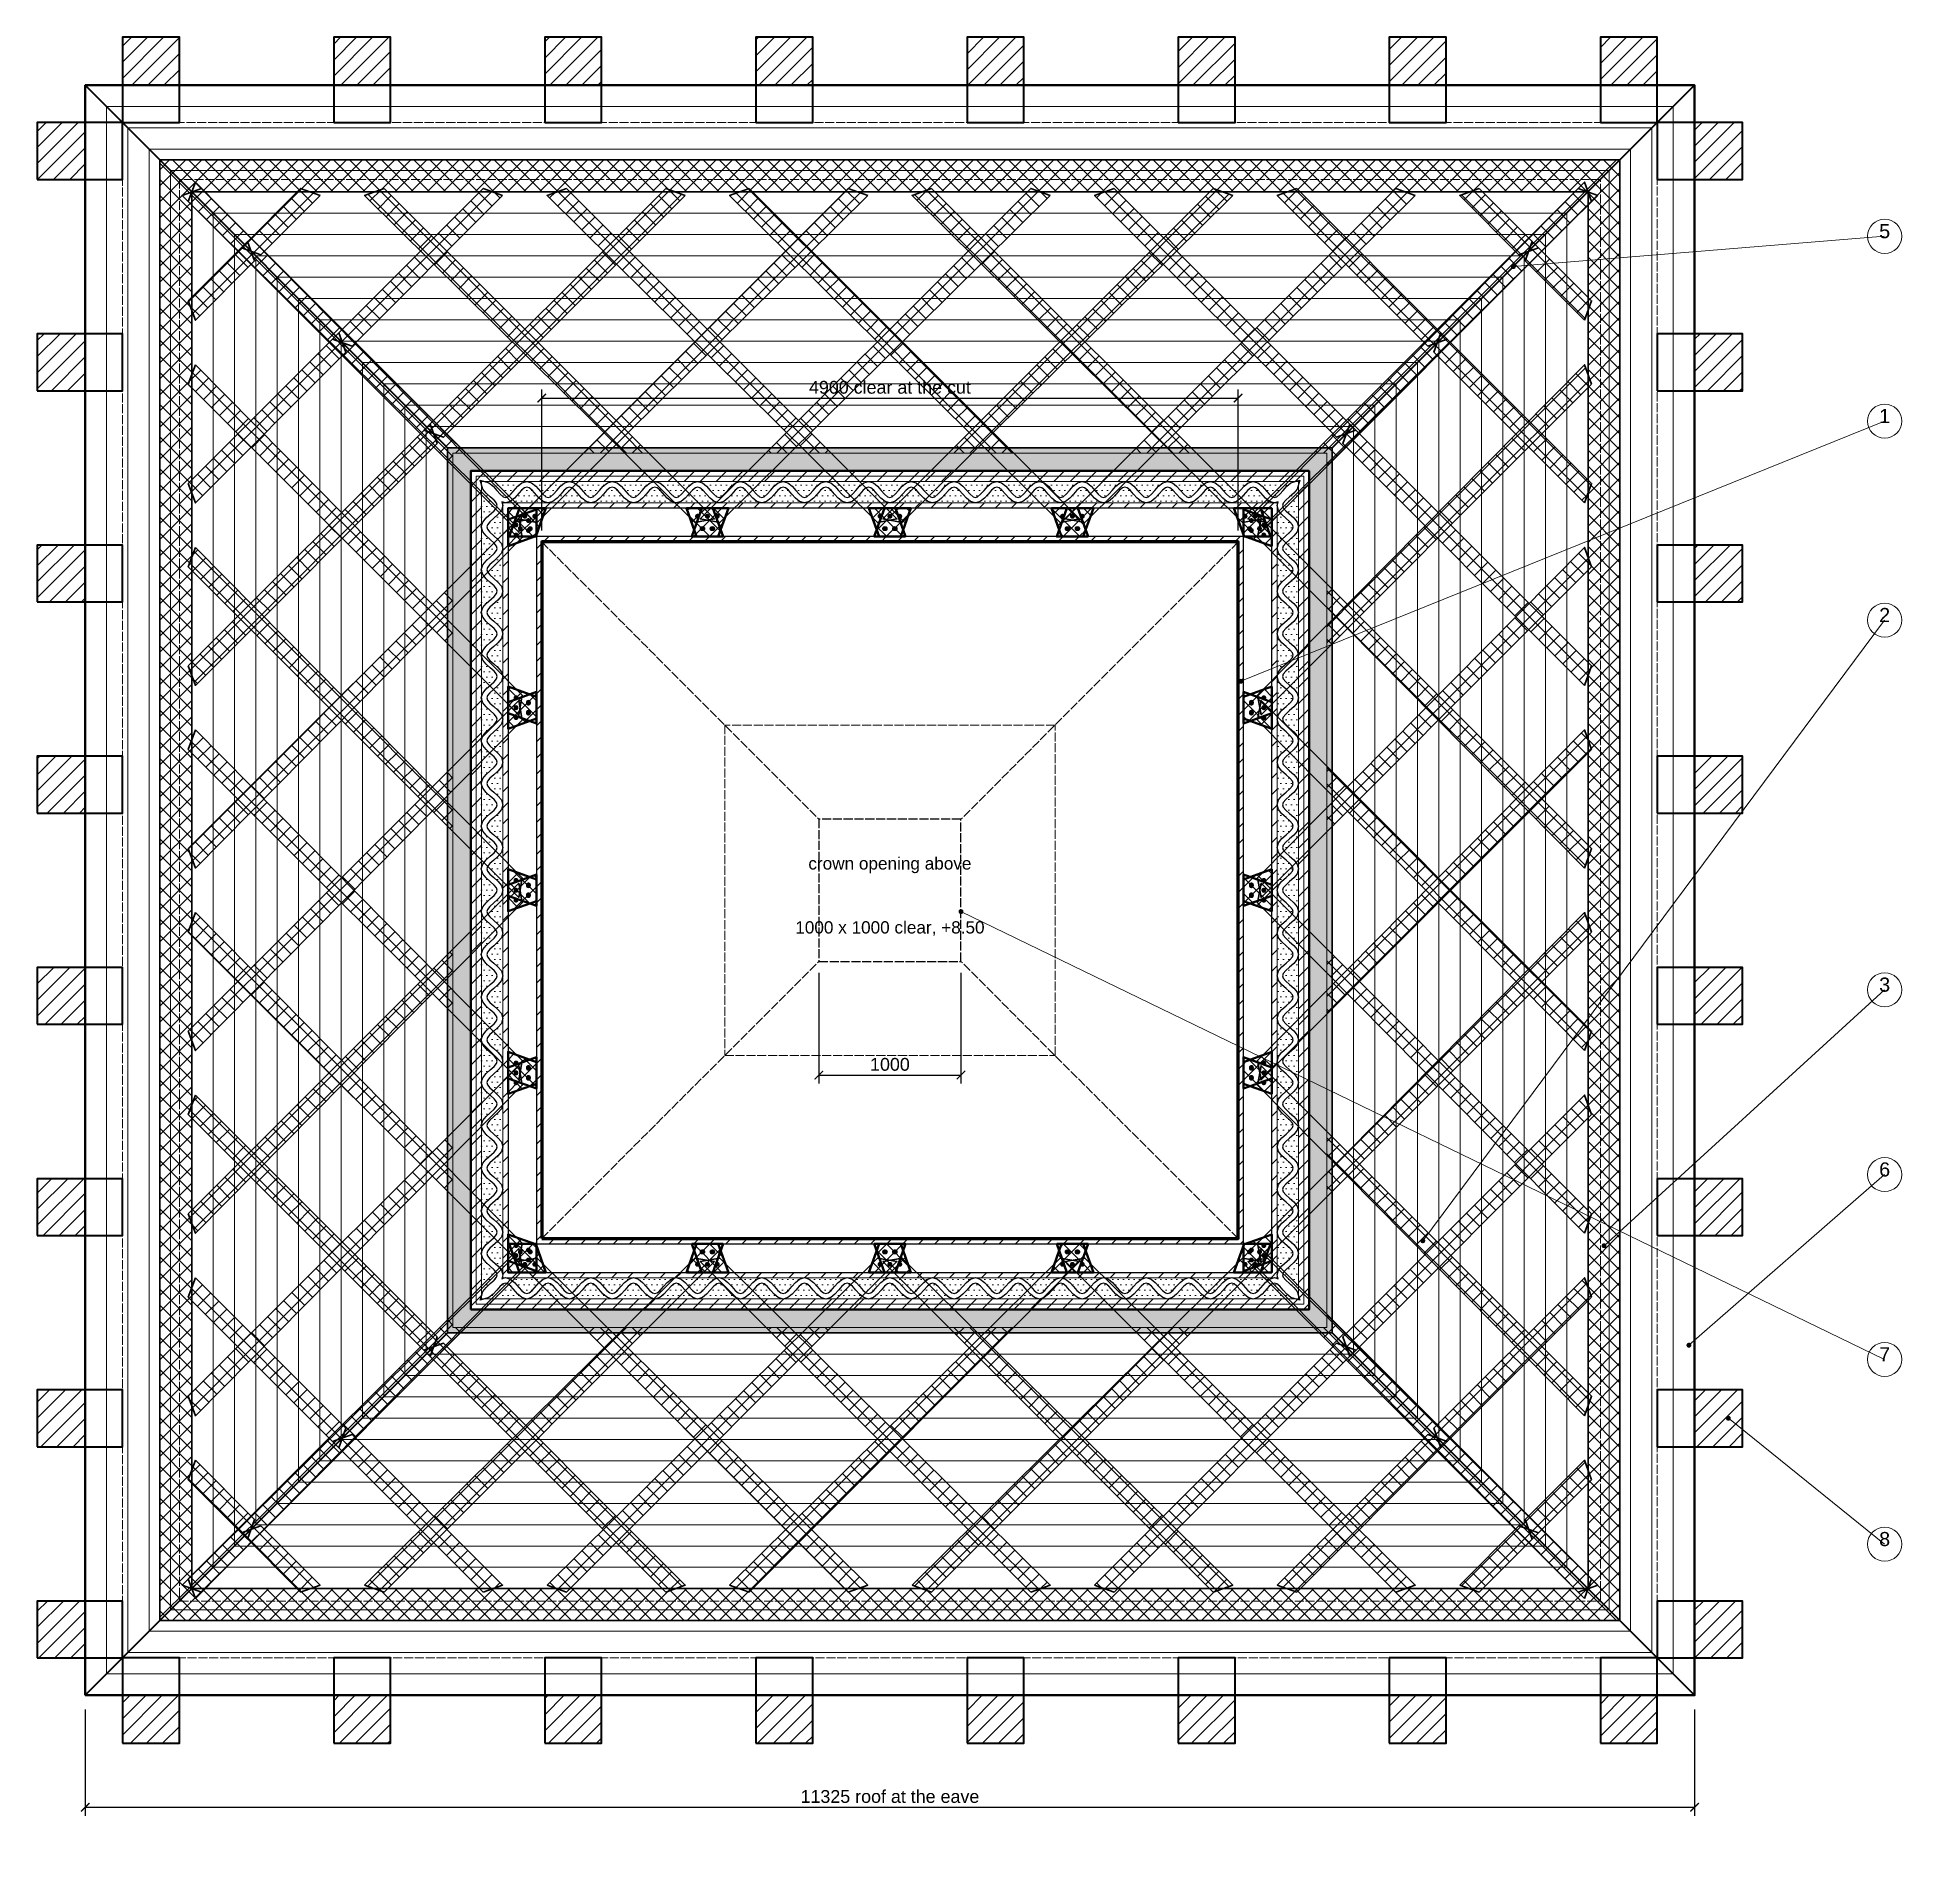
# Model space of a CAD drawing. Header units: millimetres. Extents: x -5750 to 7370, y -6735 to 6000.
import ezdxf
from ezdxf.enums import TextEntityAlignment as Align

# ---------------------------------------------------------------- set-up
doc = ezdxf.new("R2010")
doc.units = ezdxf.units.MM
doc.linetypes.add('DASHED', pattern=[1.524, 1.27, -0.254])
for name, color, linetype, lineweight in [('ANNOTATION', 4, 'CONTINUOUS', 18), ('CLADDING', 7, 'Continuous', 9), ('DIMS', 3, 'CONTINUOUS', 18), ('HATCH-CAST', 7, 'CONTINUOUS', 9), ('HATCH-INSULATION', 7, 'Continuous', 9), ('HATCH-PRINTED', 7, 'CONTINUOUS', 9), ('HIDDEN-AXIS', 8, 'DASHED', 18), ('LINES', 7, 'CONTINUOUS', 25), ('OUTLINE-CUT', 7, 'CONTINUOUS', 50), ('OUTLINE-FINE', 7, 'CONTINUOUS', 25), ('PRINTED-BEAD', 7, 'CONTINUOUS', 25), ('TEXT', 7, 'CONTINUOUS', 18)]:
    doc.layers.add(name, color=color, linetype=linetype, lineweight=lineweight)
doc.styles.get("Standard").update_dxf_attribs({"font": 'arial.ttf'})
doc.dimstyles.new('PYR-1-50', dxfattribs={"dimscale": 50, "dimtxt": 1.8, "dimasz": 1.2, "dimexe": 1.2, "dimexo": 0.8, "dimgap": 0.6, "dimtad": 1, "dimdec": 0, "dimtxsty": 'Standard', "dimblk": 'ARCHTICK', "dimcen": 2.5, "dimclrd": 3, "dimclre": 3, "dimclrt": 7, "dimazin": 3, "dimtfac": 1, "dimtmove": 0, "dimatfit": 3})

msp = doc.modelspace()

# ---------------------------------------------------------------- texts
at = {"layer": 'ANNOTATION', "ltscale": 50}
for s, p in [('5', (7250, 4556.8)), ('1', (7250, 3256.8)), ('2', (7250, 1856.8)), ('3', (7250, -743.2)), ('6', (7250, -2043.2)), ('7', (7250, -3343.2)), ('8', (7250, -4643.2))]:
    msp.add_text(s, height=99.4, dxfattribs=at).set_placement(p, align=Align.BOTTOM_CENTER)
at = {"layer": 'TEXT', "ltscale": 50}
for s, p in [('crown opening above', (250, 120)), ('1000 x 1000 clear, +8.50', (250, -330))]:
    msp.add_text(s, height=86.4, dxfattribs=at).set_placement(p, align=Align.BOTTOM_CENTER)

# ---------------------------------------------------------------- blocks, each defined once
blk = doc.blocks.new('_ARCHTICK')
at = {"color": 0, "linetype": 'BYBLOCK', "const_width": 0.15}
blk.add_lwpolyline([(-0.5, -0.5), (0.5, 0.5)], dxfattribs=at)

# ---------------------------------------------------------------- dimensions: what is measured, and where the dimension line sits
at = {"layer": 'DIMS'}
for base, p1, p2, text in [((-2200, 3462.5), (-2200, 2490), (2700, 2490), '<> clear at the cut'), ((-5412.5, -6450), (-5412.5, -5722.5), (5912.5, -5722.5), '<> roof at the eave')]:
    msp.add_linear_dim(base=base, p1=p1, p2=p2, text=text, dimstyle='PYR-1-50', dxfattribs=at).render()
msp.add_linear_dim(base=(-250, -1300), p1=(-250, -540), p2=(750, -540), dimstyle='PYR-1-50', dxfattribs=at).render()

# ---------------------------------------------------------------- hatches: boundary and pattern name
at = {"layer": 'ANNOTATION', "ltscale": 50}
h = msp.add_hatch(color=7, dxfattribs=at)
h.dxf.hatch_style = 1
edge = h.paths.add_edge_path()
edge.add_arc((4637.5, 4387.5), 17.5, 0, 360)
h = msp.add_hatch(color=7, dxfattribs=at)
h.dxf.hatch_style = 1
edge = h.paths.add_edge_path()
edge.add_arc((2718.8, 1470), 17.5, 0, 360)
h = msp.add_hatch(color=7, dxfattribs=at)
h.dxf.hatch_style = 1
edge = h.paths.add_edge_path()
edge.add_arc((750, -150), 17.5, 0, 360)
h = msp.add_hatch(color=7, dxfattribs=at)
h.dxf.hatch_style = 1
edge = h.paths.add_edge_path()
edge.add_arc((4000, -2465.6), 17.5, 0, 360)
h = msp.add_hatch(color=7, dxfattribs=at)
h.dxf.hatch_style = 1
edge = h.paths.add_edge_path()
edge.add_arc((5275, -2500), 17.5, 0, 360)
h = msp.add_hatch(color=7, dxfattribs=at)
h.dxf.hatch_style = 1
edge = h.paths.add_edge_path()
edge.add_arc((5872.5, -3200), 17.5, 0, 360)
h = msp.add_hatch(color=7, dxfattribs=at)
h.dxf.hatch_style = 1
edge = h.paths.add_edge_path()
edge.add_arc((6150, -3714.3), 17.5, 0, 360)
at = {"layer": 'CLADDING', "ltscale": 50}
h = msp.add_hatch(color=7, dxfattribs=at)
h.dxf.hatch_style = 1
h.paths.add_polyline_path([(-2862.5, -3112.5), (-2862.5, 3112.5), (3362.5, 3112.5), (3362.5, -3112.5)])
h.paths.add_polyline_path([(-2825, -3075), (3325, -3075), (3325, 3075), (-2825, 3075)])
at = {"layer": 'HATCH-CAST', "ltscale": 50}
h = msp.add_hatch(dxfattribs=at)
h.set_pattern_fill('ANSI37', scale=25.197)
h.paths.add_polyline_path([(-4887.5, -5137.5), (-4887.5, 5137.5), (5387.5, 5137.5), (5387.5, -5137.5)])
h.paths.add_polyline_path([(-4662.5, -1509.4), (-4687.2, -1578), (-4662.5, -1602.7), (-4662.5, -2250.5), (-4687.2, -2275.2), (-4662.5, -2343.8), (-4662.5, -2793.8), (-4687.2, -2862.3), (-4662.5, -2887), (-4662.5, -3534.8), (-4687.2, -3559.5), (-4662.5, -3628.1), (-4662.5, -4078.1), (-4687.2, -4146.7), (-4662.5, -4171.4), (-4662.5, -4819.2), (-4687.2, -4843.9), (-4687.1, -4844.2), (-4731.1, -4887.8), (-4662.5, -4912.5), (-4637.8, -4981.1), (-4594.2, -4937.1), (-4593.9, -4937.2), (-4569.2, -4912.5), (-3921.4, -4912.5), (-3896.7, -4937.2), (-3828.1, -4912.5), (-3378.1, -4912.5), (-3309.5, -4937.2), (-3284.8, -4912.5), (-2637, -4912.5), (-2612.3, -4937.2), (-2543.8, -4912.5), (-2093.8, -4912.5), (-2025.2, -4937.2), (-2000.5, -4912.5), (-1352.7, -4912.5), (-1328, -4937.2), (-1259.4, -4912.5), (-809.4, -4912.5), (-740.8, -4937.2), (-716.1, -4912.5), (-68.3, -4912.5), (-43.6, -4937.2), (25, -4912.5), (475, -4912.5), (543.6, -4937.2), (568.3, -4912.5), (1216.1, -4912.5), (1240.8, -4937.2), (1309.4, -4912.5), (1759.4, -4912.5), (1828, -4937.2), (1852.7, -4912.5), (2500.5, -4912.5), (2525.2, -4937.2), (2593.8, -4912.5), (3043.8, -4912.5), (3112.3, -4937.2), (3137, -4912.5), (3784.8, -4912.5), (3809.5, -4937.2), (3878.1, -4912.5), (4328.1, -4912.5), (4396.7, -4937.2), (4421.4, -4912.5), (5069.2, -4912.5), (5093.9, -4937.2), (5094.2, -4937.1), (5137.8, -4981.1), (5162.5, -4912.5), (5231.1, -4887.8), (5187.1, -4844.2), (5187.2, -4843.9), (5162.5, -4819.2), (5162.5, -4171.4), (5187.2, -4146.7), (5162.5, -4078.1), (5162.5, -3628.1), (5187.2, -3559.5), (5162.5, -3534.8), (5162.5, -2887), (5187.2, -2862.3), (5162.5, -2793.8), (5162.5, -2343.8), (5187.2, -2275.2), (5162.5, -2250.5), (5162.5, -1602.7), (5187.2, -1578), (5162.5, -1509.4), (5162.5, -1059.4), (5187.2, -990.8), (5162.5, -966.1), (5162.5, -318.3), (5187.2, -293.6), (5162.5, -225), (5162.5, 225), (5187.2, 293.6), (5162.5, 318.3), (5162.5, 966.1), (5187.2, 990.8), (5162.5, 1059.4), (5162.5, 1509.4), (5187.2, 1578), (5162.5, 1602.7), (5162.5, 2250.5), (5187.2, 2275.2), (5162.5, 2343.8), (5162.5, 2793.8), (5187.2, 2862.3), (5162.5, 2887), (5162.5, 3534.8), (5187.2, 3559.5), (5162.5, 3628.1), (5162.5, 4078.1), (5187.2, 4146.7), (5162.5, 4171.4), (5162.5, 4819.2), (5187.2, 4843.9), (5187.1, 4844.2), (5231.1, 4887.8), (5162.5, 4912.5), (5137.8, 4981.1), (5094.2, 4937.1), (5093.9, 4937.2), (5069.2, 4912.5), (4421.4, 4912.5), (4396.7, 4937.2), (4328.1, 4912.5), (3878.1, 4912.5), (3809.5, 4937.2), (3784.8, 4912.5), (3137, 4912.5), (3112.3, 4937.2), (3043.8, 4912.5), (2593.8, 4912.5), (2525.2, 4937.2), (2500.5, 4912.5), (1852.7, 4912.5), (1828, 4937.2), (1759.4, 4912.5), (1309.4, 4912.5), (1240.8, 4937.2), (1216.1, 4912.5), (568.3, 4912.5), (543.6, 4937.2), (475, 4912.5), (25, 4912.5), (-43.6, 4937.2), (-68.3, 4912.5), (-716.1, 4912.5), (-740.8, 4937.2), (-809.4, 4912.5), (-1259.4, 4912.5), (-1328, 4937.2), (-1352.7, 4912.5), (-2000.5, 4912.5), (-2025.2, 4937.2), (-2093.8, 4912.5), (-2543.8, 4912.5), (-2612.3, 4937.2), (-2637, 4912.5), (-3284.8, 4912.5), (-3309.5, 4937.2), (-3378.1, 4912.5), (-3828.1, 4912.5), (-3896.7, 4937.2), (-3921.4, 4912.5), (-4569.2, 4912.5), (-4593.9, 4937.2), (-4594.2, 4937.1), (-4637.8, 4981.1), (-4662.5, 4912.5), (-4731.1, 4887.8), (-4687.1, 4844.2), (-4687.2, 4843.9), (-4662.5, 4819.2), (-4662.5, 4171.4), (-4687.2, 4146.7), (-4662.5, 4078.1), (-4662.5, 3628.1), (-4687.2, 3559.5), (-4662.5, 3534.8), (-4662.5, 2887), (-4687.2, 2862.3), (-4662.5, 2793.8), (-4662.5, 2343.8), (-4687.2, 2275.2), (-4662.5, 2250.5), (-4662.5, 1602.7), (-4687.2, 1578), (-4662.5, 1509.4), (-4662.5, 1059.4), (-4687.2, 990.8), (-4662.5, 966.1), (-4662.5, 318.3), (-4687.2, 293.6), (-4662.5, 225), (-4662.5, -225), (-4687.2, -293.6), (-4662.5, -318.3), (-4662.5, -966.1), (-4687.2, -990.8), (-4662.5, -1059.4)])
h = msp.add_hatch(dxfattribs=at)
h.set_pattern_fill('ANSI37', scale=25.197)
h.paths.add_polyline_path([(-4593.9, 4937.2), (-4245.3, 4588.6), (-4270, 4563.9), (-4313.9, 4520), (-4336.5, 4497.4), (-4731.1, 4887.8)])
h = msp.add_hatch(dxfattribs=at)
h.set_pattern_fill('ANSI37', scale=25.197)
h.paths.add_polyline_path([(-4662.5, 4912.5), (-4637.8, 4981.1), (-4594.2, 4937.1)])
h = msp.add_hatch(dxfattribs=at)
h.set_pattern_fill('ANSI37', scale=25.197)
h.paths.add_polyline_path([(-3759.5, 4887.8), (-4176.7, 4470.6), (-4245.3, 4495.3), (-4270, 4563.9), (-3896.7, 4937.2)])
h = msp.add_hatch(dxfattribs=at)
h.set_pattern_fill('ANSI37', scale=25.197)
h.paths.add_polyline_path([(-3627.8, 3921.7), (-2612.3, 4937.2), (-2475.2, 4887.8), (-3534.5, 3828.4), (-3603.1, 3853.1)])
h = msp.add_hatch(dxfattribs=at)
h.set_pattern_fill('ANSI37', scale=25.197)
h.paths.add_polyline_path([(-3309.5, 4937.2), (-2960.9, 4588.6), (-3052.1, 4497.4), (-3446.7, 4887.8)])
h = msp.add_hatch(dxfattribs=at)
h.set_pattern_fill('ANSI37', scale=25.197)
h.paths.add_polyline_path([(-2892.3, 3186.2), (-2960.9, 3210.9), (-2985.6, 3279.5), (-1328, 4937.2), (-1190.8, 4887.8)])
h = msp.add_hatch(dxfattribs=at)
h.set_pattern_fill('ANSI37', scale=25.197)
h.paths.add_polyline_path([(-1676.6, 4588.6), (-1767.8, 4497.4), (-2162.3, 4887.8), (-2025.2, 4937.2)])
h = msp.add_hatch(dxfattribs=at)
h.set_pattern_fill('ANSI37', scale=25.197)
h.paths.add_polyline_path([(-1738.7, 3075), (-1905.8, 3075), (-43.6, 4937.2), (93.6, 4887.8)])
h = msp.add_hatch(dxfattribs=at)
h.set_pattern_fill('ANSI37', scale=25.197)
h.paths.add_polyline_path([(-392.2, 4588.6), (-483.4, 4497.4), (-878, 4887.8), (-740.8, 4937.2)])
h = msp.add_hatch(dxfattribs=at)
h.set_pattern_fill('ANSI37', scale=25.197)
h.paths.add_polyline_path([(2405.8, 3075), (2238.7, 3075), (406.4, 4887.8), (543.6, 4937.2)])
h = msp.add_hatch(dxfattribs=at)
h.set_pattern_fill('ANSI37', scale=25.197)
h.paths.add_polyline_path([(983.4, 4497.4), (892.2, 4588.6), (1240.8, 4937.2), (1378, 4887.8)])
h = msp.add_hatch(dxfattribs=at)
h.set_pattern_fill('ANSI37', scale=25.197)
h.paths.add_polyline_path([(3529.5, 3235.6), (3392.3, 3186.2), (1690.8, 4887.8), (1828, 4937.2)])
h = msp.add_hatch(dxfattribs=at)
h.set_pattern_fill('ANSI37', scale=25.197)
h.paths.add_polyline_path([(2662.3, 4887.8), (2267.8, 4497.4), (2176.6, 4588.6), (2525.2, 4937.2)])
h = msp.add_hatch(dxfattribs=at)
h.set_pattern_fill('ANSI37', scale=25.197)
h.paths.add_polyline_path([(4171.7, 3877.8), (4034.5, 3828.4), (2975.2, 4887.8), (3112.3, 4937.2)])
h = msp.add_hatch(dxfattribs=at)
h.set_pattern_fill('ANSI37', scale=25.197)
h.paths.add_polyline_path([(3946.7, 4887.8), (3552.1, 4497.4), (3460.9, 4588.6), (3809.5, 4937.2)])
h = msp.add_hatch(dxfattribs=at)
h.set_pattern_fill('ANSI37', scale=25.197)
h.paths.add_polyline_path([(4813.9, 4520), (4676.7, 4470.6), (4259.5, 4887.8), (4396.7, 4937.2)])
h = msp.add_hatch(dxfattribs=at)
h.set_pattern_fill('ANSI37', scale=25.197)
h.paths.add_polyline_path([(5094.2, 4937.1), (4747.4, 4586.5), (4745.3, 4588.6), (5093.9, 4937.2)])
h = msp.add_hatch(dxfattribs=at)
h.set_pattern_fill('ANSI37', scale=25.197)
h.paths.add_polyline_path([(4813.9, 4520), (4770, 4563.9), (4747.4, 4586.5), (5137.8, 4981.1), (5187.2, 4843.9), (4838.6, 4495.3)])
h = msp.add_hatch(dxfattribs=at)
h.set_pattern_fill('ANSI37', scale=25.197)
h.paths.add_polyline_path([(5162.5, 4912.5), (5231.1, 4887.8), (5187.1, 4844.2)])
h = msp.add_hatch(dxfattribs=at)
h.set_pattern_fill('ANSI37', scale=25.197)
h.paths.add_polyline_path([(-4687.2, 4843.9), (-4687.1, 4844.2), (-4336.5, 4497.4), (-4338.6, 4495.3)])
h = msp.add_hatch(dxfattribs=at)
h.set_pattern_fill('ANSI37', scale=25.197)
h.paths.add_polyline_path([(-4637.8, 4009.5), (-4687.2, 4146.7), (-4270, 4563.9), (-4220.6, 4426.7)])
h = msp.add_hatch(dxfattribs=at)
h.set_pattern_fill('ANSI37', scale=25.197)
h.paths.add_polyline_path([(-3603.1, 3946.4), (-3627.8, 3921.7), (-3671.7, 3877.8), (-3690.9, 3858.6), (-4242.7, 4404.6), (-4220.6, 4426.7), (-4245.3, 4495.3), (-4176.7, 4470.6), (-4152, 4495.3)])
h = msp.add_hatch(dxfattribs=at)
h.set_pattern_fill('ANSI37', scale=25.197)
h.paths.add_polyline_path([(-2867.6, 4495.3), (-2318.8, 3946.4), (-2406.5, 3858.6), (-2958.3, 4404.6)])
h = msp.add_hatch(dxfattribs=at)
h.set_pattern_fill('ANSI37', scale=25.197)
h.paths.add_polyline_path([(-1122.1, 3858.6), (-1674, 4404.6), (-1583.3, 4495.3), (-1034.4, 3946.4)])
h = msp.add_hatch(dxfattribs=at)
h.set_pattern_fill('ANSI37', scale=25.197)
h.paths.add_polyline_path([(954.3, 3075), (-392.2, 4407.2), (-301, 4497.4), (1121.4, 3075)])
h = msp.add_hatch(dxfattribs=at)
h.set_pattern_fill('ANSI37', scale=25.197)
h.paths.add_polyline_path([(250, 3946.4), (801, 4497.4), (892.2, 4407.2), (337.8, 3858.6)])
h = msp.add_hatch(dxfattribs=at)
h.set_pattern_fill('ANSI37', scale=25.197)
h.paths.add_polyline_path([(2174, 4404.6), (1622.1, 3858.6), (1534.4, 3946.4), (2083.3, 4495.3)])
h = msp.add_hatch(dxfattribs=at)
h.set_pattern_fill('ANSI37', scale=25.197)
h.paths.add_polyline_path([(3458.3, 4404.6), (2906.5, 3858.6), (2818.8, 3946.4), (3367.6, 4495.3)])
h = msp.add_hatch(dxfattribs=at)
h.set_pattern_fill('ANSI37', scale=25.197)
h.paths.add_polyline_path([(4654.6, 4492.7), (4108.6, 3940.9), (4103.1, 3946.4), (4652, 4495.3)])
h = msp.add_hatch(dxfattribs=at)
h.set_pattern_fill('ANSI37', scale=25.197)
h.paths.add_polyline_path([(4720.6, 4426.7), (4745.3, 4402), (4196.4, 3853.1), (4127.8, 3921.7), (4127.8, 3921.7), (4108.6, 3940.9), (4654.6, 4492.7), (4676.7, 4470.6), (4745.3, 4495.3)])
h = msp.add_hatch(dxfattribs=at)
h.set_pattern_fill('ANSI37', scale=25.197)
h.paths.add_polyline_path([(5187.2, 4146.7), (5137.8, 4009.5), (4720.6, 4426.7), (4745.3, 4495.3), (4813.9, 4520)])
h = msp.add_hatch(dxfattribs=at)
h.set_pattern_fill('ANSI37', scale=25.197)
h.paths.add_polyline_path([(-4242.7, 4404.6), (-3690.9, 3858.6), (-3696.4, 3853.1), (-4245.3, 4402)])
h = msp.add_hatch(dxfattribs=at)
h.set_pattern_fill('ANSI37', scale=25.197)
h.paths.add_polyline_path([(-4637.8, 2725.2), (-4687.2, 2862.3), (-3627.8, 3921.7), (-3578.4, 3784.5)])
h = msp.add_hatch(dxfattribs=at)
h.set_pattern_fill('ANSI37', scale=25.197)
h.paths.add_polyline_path([(-3597.1, 3765.9), (-3578.4, 3784.5), (-3603.1, 3853.1), (-3534.5, 3828.4), (-3509.8, 3853.1), (-2960.9, 3304.2), (-2985.6, 3279.5), (-3029.5, 3235.6), (-3045.3, 3219.9)])
h = msp.add_hatch(dxfattribs=at)
h.set_pattern_fill('ANSI37', scale=25.197)
h.paths.add_polyline_path([(-2225.5, 3853.1), (-1676.6, 3304.2), (-1760.9, 3219.9), (-2312.7, 3765.9)])
h = msp.add_hatch(dxfattribs=at)
h.set_pattern_fill('ANSI37', scale=25.197)
h.paths.add_polyline_path([(-476.5, 3219.9), (-1034.4, 3771.8), (-946.6, 3858.6), (-392.2, 3304.2)])
h = msp.add_hatch(dxfattribs=at)
h.set_pattern_fill('ANSI37', scale=25.197)
h.paths.add_polyline_path([(-621.4, 3075), (162.2, 3858.6), (250, 3771.8), (-454.3, 3075)])
h = msp.add_hatch(dxfattribs=at)
h.set_pattern_fill('ANSI37', scale=25.197)
h.paths.add_polyline_path([(1534.4, 3771.8), (976.5, 3219.9), (892.2, 3304.2), (1446.6, 3858.6)])
h = msp.add_hatch(dxfattribs=at)
h.set_pattern_fill('ANSI37', scale=25.197)
h.paths.add_polyline_path([(2812.7, 3765.9), (2260.9, 3219.9), (2176.6, 3304.2), (2725.5, 3853.1)])
h = msp.add_hatch(dxfattribs=at)
h.set_pattern_fill('ANSI37', scale=25.197)
h.paths.add_polyline_path([(4015.9, 3847.1), (3469.9, 3295.3), (3460.9, 3304.2), (4009.8, 3853.1)])
h = msp.add_hatch(dxfattribs=at)
h.set_pattern_fill('ANSI37', scale=25.197)
h.paths.add_polyline_path([(4103.1, 3853.1), (4078.4, 3784.5), (4103.1, 3759.8), (3554.2, 3210.9), (3529.5, 3235.6), (3485.6, 3279.5), (3469.9, 3295.3), (4015.9, 3847.1), (4034.5, 3828.4)])
h = msp.add_hatch(dxfattribs=at)
h.set_pattern_fill('ANSI37', scale=25.197)
h.paths.add_polyline_path([(4171.7, 3877.8), (4127.8, 3921.7), (4127.8, 3921.7), (5187.2, 2862.3), (5137.8, 2725.2), (4078.4, 3784.5), (4103.1, 3853.1)])
h = msp.add_hatch(dxfattribs=at)
h.set_pattern_fill('ANSI37', scale=25.197)
h.paths.add_polyline_path([(-4338.6, 3210.9), (-4687.2, 3559.5), (-4637.8, 3696.7), (-4247.4, 3302.1)])
h = msp.add_hatch(dxfattribs=at)
h.set_pattern_fill('ANSI37', scale=25.197)
h.paths.add_polyline_path([(-3597.1, 3765.9), (-3045.3, 3219.9), (-3054.2, 3210.9), (-3603.1, 3759.8)])
h = msp.add_hatch(dxfattribs=at)
h.set_pattern_fill('ANSI37', scale=25.197)
h.paths.add_polyline_path([(5137.8, 3696.7), (5187.2, 3559.5), (4838.6, 3210.9), (4747.4, 3302.1)])
h = msp.add_hatch(dxfattribs=at)
h.set_pattern_fill('ANSI37', scale=25.197)
h.paths.add_polyline_path([(-4637.8, 1440.8), (-4687.2, 1578), (-2985.6, 3279.5), (-2936.2, 3142.3)])
h = msp.add_hatch(dxfattribs=at)
h.set_pattern_fill('ANSI37', scale=25.197)
h.paths.add_polyline_path([(-3696.4, 2568.8), (-4245.3, 3117.6), (-4154.6, 3208.3), (-3608.6, 2656.5)])
h = msp.add_hatch(dxfattribs=at)
h.set_pattern_fill('ANSI37', scale=25.197)
h.paths.add_polyline_path([(-2960.9, 3210.9), (-2892.3, 3186.2), (-2867.6, 3210.9), (-2731.7, 3075), (-2825, 3075), (-2825, 3002), (-2951.5, 3127.1), (-2936.2, 3142.3)])
h = msp.add_hatch(dxfattribs=at)
h.set_pattern_fill('ANSI37', scale=25.197)
h.paths.add_polyline_path([(-1447.3, 3075), (-1614.5, 3075), (-1676.6, 3136.4), (-1592.2, 3219.9)])
h = msp.add_hatch(dxfattribs=at)
h.set_pattern_fill('ANSI37', scale=25.197)
h.paths.add_polyline_path([(-330.1, 3075), (-392.2, 3136.4), (-307.8, 3219.9), (-163, 3075)])
h = msp.add_hatch(dxfattribs=at)
h.set_pattern_fill('ANSI37', scale=25.197)
h.paths.add_polyline_path([(807.8, 3219.9), (892.2, 3136.4), (830.1, 3075), (663, 3075)])
h = msp.add_hatch(dxfattribs=at)
h.set_pattern_fill('ANSI37', scale=25.197)
h.paths.add_polyline_path([(2114.5, 3075), (1947.3, 3075), (2092.2, 3219.9), (2176.6, 3136.4)])
h = msp.add_hatch(dxfattribs=at)
h.set_pattern_fill('ANSI37', scale=25.197)
h.paths.add_polyline_path([(3367.6, 3210.9), (3377.1, 3201.5), (3252, 3075), (3231.7, 3075)])
h = msp.add_hatch(dxfattribs=at)
h.set_pattern_fill('ANSI37', scale=25.197)
h.paths.add_polyline_path([(3460.9, 3210.9), (3436.2, 3142.3), (3460.9, 3117.6), (3325, 2981.7), (3325, 3075), (3252, 3075), (3377.1, 3201.5), (3392.3, 3186.2)])
h = msp.add_hatch(dxfattribs=at)
h.set_pattern_fill('ANSI37', scale=25.197)
h.paths.add_polyline_path([(5137.8, 1440.8), (3436.2, 3142.3), (3460.9, 3210.9), (3529.5, 3235.6), (5187.2, 1578)])
h = msp.add_hatch(dxfattribs=at)
h.set_pattern_fill('ANSI37', scale=25.197)
h.paths.add_polyline_path([(4654.6, 3208.3), (4745.3, 3117.6), (4196.4, 2568.8), (4108.6, 2656.5)])
h = msp.add_hatch(dxfattribs=at)
h.set_pattern_fill('ANSI37', scale=25.197)
h.paths.add_polyline_path([(-2825, 3002), (-2825, 2981.7), (-2960.9, 3117.6), (-2951.5, 3127.1)])
h = msp.add_hatch(dxfattribs=at)
h.set_pattern_fill('ANSI37', scale=25.197)
h.paths.add_polyline_path([(-2437.5, 2687.5), (-2237.5, 2687.5), (-2237.5, 2487.5), (-2437.5, 2487.5)])
h = msp.add_hatch(dxfattribs=at)
h.set_pattern_fill('ANSI37', scale=25.197)
h.paths.add_polyline_path([(-2237.5, 2687.5), (-2170.7, 2687.5), (-2237.5, 2502), (-2237.5, 2679.3)])
h = msp.add_hatch(dxfattribs=at)
h.set_pattern_fill('ANSI37', scale=25.197)
h.paths.add_polyline_path([(-1072.9, 2687.5), (-1127.7, 2535.4), (-1182.4, 2687.5)])
h = msp.add_hatch(dxfattribs=at)
h.set_pattern_fill('ANSI37', scale=25.197)
h.paths.add_polyline_path([(-886.3, 2687.5), (-958.3, 2487.5), (-1144.9, 2487.5), (-1072.9, 2687.5)])
h = msp.add_hatch(dxfattribs=at)
h.set_pattern_fill('ANSI37', scale=25.197)
h.paths.add_polyline_path([(360.5, 2487.5), (174, 2487.5), (102, 2687.5), (288.5, 2687.5)])
h = msp.add_hatch(dxfattribs=at)
h.set_pattern_fill('ANSI37', scale=25.197)
h.paths.add_polyline_path([(343.3, 2535.4), (288.5, 2687.5), (398, 2687.5)])
h = msp.add_hatch(dxfattribs=at)
h.set_pattern_fill('ANSI37', scale=25.197)
h.paths.add_polyline_path([(1386.3, 2687.5), (1572.9, 2687.5), (1644.9, 2487.5), (1458.3, 2487.5)])
h = msp.add_hatch(dxfattribs=at)
h.set_pattern_fill('ANSI37', scale=25.197)
h.paths.add_polyline_path([(1572.9, 2687.5), (1682.4, 2687.5), (1627.7, 2535.4)])
h = msp.add_hatch(dxfattribs=at)
h.set_pattern_fill('ANSI37', scale=25.197)
h.paths.add_polyline_path([(2670.7, 2687.5), (2737.5, 2687.5), (2737.5, 2502)])
h = msp.add_hatch(dxfattribs=at)
h.set_pattern_fill('ANSI37', scale=25.197)
h.paths.add_polyline_path([(2737.5, 2487.5), (2937.5, 2487.5), (2937.5, 2687.5), (2737.5, 2687.5)])
h = msp.add_hatch(dxfattribs=at)
h.set_pattern_fill('ANSI37', scale=25.197)
h.paths.add_polyline_path([(-3054.2, 1926.6), (-3603.1, 2475.5), (-3515.9, 2562.7), (-2969.9, 2010.9)])
h = msp.add_hatch(dxfattribs=at)
h.set_pattern_fill('ANSI37', scale=25.197)
h.paths.add_polyline_path([(-923.8, 2487.5), (-958.3, 2487.5), (-941.1, 2535.4)])
h = msp.add_hatch(dxfattribs=at)
h.set_pattern_fill('ANSI37', scale=25.197)
h.paths.add_polyline_path([(156.7, 2535.4), (174, 2487.5), (139.5, 2487.5)])
h = msp.add_hatch(dxfattribs=at)
h.set_pattern_fill('ANSI37', scale=25.197)
h.paths.add_polyline_path([(1458.3, 2487.5), (1423.8, 2487.5), (1441.1, 2535.4)])
h = msp.add_hatch(dxfattribs=at)
h.set_pattern_fill('ANSI37', scale=25.197)
h.paths.add_polyline_path([(4015.9, 2562.7), (4103.1, 2475.5), (3554.2, 1926.6), (3469.9, 2010.9)])
h = msp.add_hatch(dxfattribs=at)
h.set_pattern_fill('ANSI37', scale=25.197)
h.paths.add_polyline_path([(-4338.6, 1926.6), (-4687.2, 2275.2), (-4637.8, 2412.3), (-4247.4, 2017.8)])
h = msp.add_hatch(dxfattribs=at)
h.set_pattern_fill('ANSI37', scale=25.197)
h.paths.add_polyline_path([(-2252, 2487.5), (-2437.5, 2420.7), (-2437.5, 2487.5)])
h = msp.add_hatch(dxfattribs=at)
h.set_pattern_fill('ANSI37', scale=25.197)
h.paths.add_polyline_path([(2752, 2487.5), (2929.3, 2487.5), (2937.5, 2487.5), (2937.5, 2420.7)])
h = msp.add_hatch(dxfattribs=at)
h.set_pattern_fill('ANSI37', scale=25.197)
h.paths.add_polyline_path([(5187.2, 2275.2), (4838.6, 1926.6), (4747.4, 2017.8), (5137.8, 2412.3)])
h = msp.add_hatch(dxfattribs=at)
h.set_pattern_fill('ANSI37', scale=25.197)
h.paths.add_polyline_path([(-4637.8, 156.4), (-4687.2, 293.6), (-2825, 2155.8), (-2825, 1988.7)])
h = msp.add_hatch(dxfattribs=at)
h.set_pattern_fill('ANSI37', scale=25.197)
h.paths.add_polyline_path([(5187.2, 293.6), (5137.8, 156.4), (3325, 1988.7), (3325, 2155.8)])
h = msp.add_hatch(dxfattribs=at)
h.set_pattern_fill('ANSI37', scale=25.197)
h.paths.add_polyline_path([(-3696.4, 1284.4), (-4245.3, 1833.3), (-4154.6, 1924), (-3608.6, 1372.1)])
h = msp.add_hatch(dxfattribs=at)
h.set_pattern_fill('ANSI37', scale=25.197)
h.paths.add_polyline_path([(-2825, 1864.5), (-2825, 1697.3), (-2969.9, 1842.2), (-2886.4, 1926.6)])
h = msp.add_hatch(dxfattribs=at)
h.set_pattern_fill('ANSI37', scale=25.197)
h.paths.add_polyline_path([(3325, 1697.3), (3325, 1864.5), (3386.4, 1926.6), (3469.9, 1842.2)])
h = msp.add_hatch(dxfattribs=at)
h.set_pattern_fill('ANSI37', scale=25.197)
h.paths.add_polyline_path([(4196.4, 1284.4), (4108.6, 1372.1), (4654.6, 1924), (4745.3, 1833.3)])
h = msp.add_hatch(dxfattribs=at)
h.set_pattern_fill('ANSI37', scale=25.197)
h.paths.add_polyline_path([(-2437.5, 1432.4), (-2285.4, 1377.7), (-2437.5, 1322.9)])
h = msp.add_hatch(dxfattribs=at)
h.set_pattern_fill('ANSI37', scale=25.197)
h.paths.add_polyline_path([(-2437.5, 1136.3), (-2437.5, 1322.9), (-2237.5, 1394.9), (-2237.5, 1208.3)])
h = msp.add_hatch(dxfattribs=at)
h.set_pattern_fill('ANSI37', scale=25.197)
h.paths.add_polyline_path([(2937.5, 1136.3), (2737.5, 1208.3), (2737.5, 1394.9), (2937.5, 1322.9)])
h = msp.add_hatch(dxfattribs=at)
h.set_pattern_fill('ANSI37', scale=25.197)
h.paths.add_polyline_path([(2937.5, 1432.4), (2937.5, 1322.9), (2785.4, 1377.7)])
h = msp.add_hatch(dxfattribs=at)
h.set_pattern_fill('ANSI37', scale=25.197)
h.paths.add_polyline_path([(-3054.2, 642.2), (-3608.6, 1196.6), (-3521.8, 1284.4), (-2969.9, 726.5)])
h = msp.add_hatch(dxfattribs=at)
h.set_pattern_fill('ANSI37', scale=25.197)
h.paths.add_polyline_path([(-2237.5, 1173.8), (-2285.4, 1191.1), (-2237.5, 1208.3)])
h = msp.add_hatch(dxfattribs=at)
h.set_pattern_fill('ANSI37', scale=25.197)
h.paths.add_polyline_path([(2785.4, 1191.1), (2737.5, 1173.8), (2737.5, 1208.3)])
h = msp.add_hatch(dxfattribs=at)
h.set_pattern_fill('ANSI37', scale=25.197)
h.paths.add_polyline_path([(3554.2, 642.2), (3469.9, 726.5), (4021.8, 1284.4), (4108.6, 1196.6)])
h = msp.add_hatch(dxfattribs=at)
h.set_pattern_fill('ANSI37', scale=25.197)
h.paths.add_polyline_path([(-4687.2, 990.8), (-4637.8, 1128), (-4247.4, 733.4), (-4338.6, 642.2)])
h = msp.add_hatch(dxfattribs=at)
h.set_pattern_fill('ANSI37', scale=25.197)
h.paths.add_polyline_path([(5187.2, 990.8), (4838.6, 642.2), (4747.4, 733.4), (5137.8, 1128)])
h = msp.add_hatch(dxfattribs=at)
h.set_pattern_fill('ANSI37', scale=25.197)
h.paths.add_polyline_path([(-2825, 871.4), (-2825, 704.3), (-4157.2, -642.2), (-4247.4, -551)])
h = msp.add_hatch(dxfattribs=at)
h.set_pattern_fill('ANSI37', scale=25.197)
h.paths.add_polyline_path([(3325, 704.3), (3325, 871.4), (4108.6, 87.8), (4021.8, 0)])
h = msp.add_hatch(dxfattribs=at)
h.set_pattern_fill('ANSI37', scale=25.197)
h.paths.add_polyline_path([(-4157.2, 642.2), (-3608.6, 87.8), (-3696.4, 0), (-4247.4, 551)])
h = msp.add_hatch(dxfattribs=at)
h.set_pattern_fill('ANSI37', scale=25.197)
h.paths.add_polyline_path([(-2825, 580.1), (-2825, 413), (-2969.9, 557.8), (-2886.4, 642.2)])
h = msp.add_hatch(dxfattribs=at)
h.set_pattern_fill('ANSI37', scale=25.197)
h.paths.add_polyline_path([(3325, 413), (3325, 580.1), (3386.4, 642.2), (3469.9, 557.8)])
h = msp.add_hatch(dxfattribs=at)
h.set_pattern_fill('ANSI37', scale=25.197)
h.paths.add_polyline_path([(3325, -871.4), (3325, -704.3), (4657.2, 642.2), (4747.4, 551)])
h = msp.add_hatch(dxfattribs=at)
h.set_pattern_fill('ANSI37', scale=25.197)
h.paths.add_polyline_path([(-2437.5, 38.5), (-2437.5, 148), (-2285.4, 93.3)])
h = msp.add_hatch(dxfattribs=at)
h.set_pattern_fill('ANSI37', scale=25.197)
h.paths.add_polyline_path([(2737.5, -110.5), (2737.5, 76), (2937.5, 148), (2937.5, -38.5)])
h = msp.add_hatch(dxfattribs=at)
h.set_pattern_fill('ANSI37', scale=25.197)
h.paths.add_polyline_path([(-2825, -704.3), (-2825, -871.4), (-3608.6, -87.8), (-3521.8, 0)])
h = msp.add_hatch(dxfattribs=at)
h.set_pattern_fill('ANSI37', scale=25.197)
h.paths.add_polyline_path([(-2237.5, 110.5), (-2237.5, -76), (-2437.5, -148), (-2437.5, 38.5)])
h = msp.add_hatch(dxfattribs=at)
h.set_pattern_fill('ANSI37', scale=25.197)
h.paths.add_polyline_path([(2737.5, 110.5), (2785.4, 93.3), (2737.5, 76)])
h = msp.add_hatch(dxfattribs=at)
h.set_pattern_fill('ANSI37', scale=25.197)
h.paths.add_polyline_path([(4108.6, -87.8), (4196.4, 0), (4747.4, -551), (4657.2, -642.2)])
h = msp.add_hatch(dxfattribs=at)
h.set_pattern_fill('ANSI37', scale=25.197)
h.paths.add_polyline_path([(-2237.5, -76), (-2237.5, -110.5), (-2285.4, -93.3)])
h = msp.add_hatch(dxfattribs=at)
h.set_pattern_fill('ANSI37', scale=25.197)
h.paths.add_polyline_path([(2937.5, -148), (2785.4, -93.3), (2937.5, -38.5)])
h = msp.add_hatch(dxfattribs=at)
h.set_pattern_fill('ANSI37', scale=25.197)
h.paths.add_polyline_path([(-2825, -1988.7), (-2825, -2155.8), (-4687.2, -293.6), (-4637.8, -156.4)])
h = msp.add_hatch(dxfattribs=at)
h.set_pattern_fill('ANSI37', scale=25.197)
h.paths.add_polyline_path([(3325, -2155.8), (3325, -1988.7), (5137.8, -156.4), (5187.2, -293.6)])
h = msp.add_hatch(dxfattribs=at)
h.set_pattern_fill('ANSI37', scale=25.197)
h.paths.add_polyline_path([(-2825, -413), (-2825, -580.1), (-2886.4, -642.2), (-2969.9, -557.8)])
h = msp.add_hatch(dxfattribs=at)
h.set_pattern_fill('ANSI37', scale=25.197)
h.paths.add_polyline_path([(3325, -413), (3469.9, -557.8), (3386.4, -642.2), (3325, -580.1)])
h = msp.add_hatch(dxfattribs=at)
h.set_pattern_fill('ANSI37', scale=25.197)
h.paths.add_polyline_path([(-4637.8, -1128), (-4687.2, -990.8), (-4338.6, -642.2), (-4247.4, -733.4)])
h = msp.add_hatch(dxfattribs=at)
h.set_pattern_fill('ANSI37', scale=25.197)
h.paths.add_polyline_path([(-3608.6, -1196.6), (-3054.2, -642.2), (-2969.9, -726.5), (-3521.8, -1284.4)])
h = msp.add_hatch(dxfattribs=at)
h.set_pattern_fill('ANSI37', scale=25.197)
h.paths.add_polyline_path([(4108.6, -1196.6), (4021.8, -1284.4), (3469.9, -726.5), (3554.2, -642.2)])
h = msp.add_hatch(dxfattribs=at)
h.set_pattern_fill('ANSI37', scale=25.197)
h.paths.add_polyline_path([(5137.8, -1128), (4747.4, -733.4), (4838.6, -642.2), (5187.2, -990.8)])
h = msp.add_hatch(dxfattribs=at)
h.set_pattern_fill('ANSI37', scale=25.197)
h.paths.add_polyline_path([(-2437.5, -1136.3), (-2237.5, -1208.3), (-2237.5, -1394.9), (-2437.5, -1322.9)])
h = msp.add_hatch(dxfattribs=at)
h.set_pattern_fill('ANSI37', scale=25.197)
h.paths.add_polyline_path([(-2237.5, -1208.3), (-2285.4, -1191.1), (-2237.5, -1173.8)])
h = msp.add_hatch(dxfattribs=at)
h.set_pattern_fill('ANSI37', scale=25.197)
h.paths.add_polyline_path([(2937.5, -1136.3), (2937.5, -1322.9), (2737.5, -1394.9), (2737.5, -1208.3)])
h = msp.add_hatch(dxfattribs=at)
h.set_pattern_fill('ANSI37', scale=25.197)
h.paths.add_polyline_path([(2785.4, -1191.1), (2737.5, -1208.3), (2737.5, -1173.8)])
h = msp.add_hatch(dxfattribs=at)
h.set_pattern_fill('ANSI37', scale=25.197)
h.paths.add_polyline_path([(-4245.3, -1833.3), (-3696.4, -1284.4), (-3608.6, -1372.1), (-4154.6, -1924)])
h = msp.add_hatch(dxfattribs=at)
h.set_pattern_fill('ANSI37', scale=25.197)
h.paths.add_polyline_path([(4745.3, -1833.3), (4654.6, -1924), (4108.6, -1372.1), (4196.4, -1284.4)])
h = msp.add_hatch(dxfattribs=at)
h.set_pattern_fill('ANSI37', scale=25.197)
h.paths.add_polyline_path([(-3029.5, -3235.6), (-4687.2, -1578), (-4637.8, -1440.8), (-2936.2, -3142.3), (-2960.9, -3210.9)])
h = msp.add_hatch(dxfattribs=at)
h.set_pattern_fill('ANSI37', scale=25.197)
h.paths.add_polyline_path([(-2285.4, -1377.7), (-2437.5, -1432.4), (-2437.5, -1322.9)])
h = msp.add_hatch(dxfattribs=at)
h.set_pattern_fill('ANSI37', scale=25.197)
h.paths.add_polyline_path([(2785.4, -1377.7), (2937.5, -1322.9), (2937.5, -1432.4)])
h = msp.add_hatch(dxfattribs=at)
h.set_pattern_fill('ANSI37', scale=25.197)
h.paths.add_polyline_path([(5187.2, -1578), (3485.6, -3279.5), (3436.2, -3142.3), (5137.8, -1440.8)])
h = msp.add_hatch(dxfattribs=at)
h.set_pattern_fill('ANSI37', scale=25.197)
h.paths.add_polyline_path([(-2886.4, -1926.6), (-2969.9, -1842.2), (-2825, -1697.3), (-2825, -1864.5)])
h = msp.add_hatch(dxfattribs=at)
h.set_pattern_fill('ANSI37', scale=25.197)
h.paths.add_polyline_path([(3325, -1864.5), (3325, -1697.3), (3469.9, -1842.2), (3386.4, -1926.6)])
h = msp.add_hatch(dxfattribs=at)
h.set_pattern_fill('ANSI37', scale=25.197)
h.paths.add_polyline_path([(-4637.8, -2412.3), (-4687.2, -2275.2), (-4338.6, -1926.6), (-4247.4, -2017.8)])
h = msp.add_hatch(dxfattribs=at)
h.set_pattern_fill('ANSI37', scale=25.197)
h.paths.add_polyline_path([(-2969.9, -2010.9), (-3515.9, -2562.7), (-3603.1, -2475.5), (-3054.2, -1926.6)])
h = msp.add_hatch(dxfattribs=at)
h.set_pattern_fill('ANSI37', scale=25.197)
h.paths.add_polyline_path([(4103.1, -2475.5), (4015.9, -2562.7), (3469.9, -2010.9), (3554.2, -1926.6)])
h = msp.add_hatch(dxfattribs=at)
h.set_pattern_fill('ANSI37', scale=25.197)
h.paths.add_polyline_path([(5187.2, -2275.2), (5137.8, -2412.3), (4747.4, -2017.8), (4838.6, -1926.6)])
h = msp.add_hatch(dxfattribs=at)
h.set_pattern_fill('ANSI37', scale=25.197)
h.paths.add_polyline_path([(-2437.5, -2420.7), (-2252, -2487.5), (-2437.5, -2487.5)])
h = msp.add_hatch(dxfattribs=at)
h.set_pattern_fill('ANSI37', scale=25.197)
h.paths.add_polyline_path([(-2437.5, -2487.5), (-2237.5, -2487.5), (-2237.5, -2687.5), (-2437.5, -2687.5)])
h = msp.add_hatch(dxfattribs=at)
h.set_pattern_fill('ANSI37', scale=25.197)
h.paths.add_polyline_path([(-886.3, -2687.5), (-1072.9, -2687.5), (-1144.9, -2487.5), (-958.3, -2487.5)])
h = msp.add_hatch(dxfattribs=at)
h.set_pattern_fill('ANSI37', scale=25.197)
h.paths.add_polyline_path([(-923.8, -2487.5), (-941.1, -2535.4), (-958.3, -2487.5)])
h = msp.add_hatch(dxfattribs=at)
h.set_pattern_fill('ANSI37', scale=25.197)
h.paths.add_polyline_path([(139.5, -2487.5), (326, -2487.5), (398, -2687.5), (211.5, -2687.5)])
h = msp.add_hatch(dxfattribs=at)
h.set_pattern_fill('ANSI37', scale=25.197)
h.paths.add_polyline_path([(326, -2487.5), (360.5, -2487.5), (343.3, -2535.4)])
h = msp.add_hatch(dxfattribs=at)
h.set_pattern_fill('ANSI37', scale=25.197)
h.paths.add_polyline_path([(1386.3, -2687.5), (1458.3, -2487.5), (1644.9, -2487.5), (1572.9, -2687.5)])
h = msp.add_hatch(dxfattribs=at)
h.set_pattern_fill('ANSI37', scale=25.197)
h.paths.add_polyline_path([(1458.3, -2487.5), (1441.1, -2535.4), (1423.8, -2487.5)])
h = msp.add_hatch(dxfattribs=at)
h.set_pattern_fill('ANSI37', scale=25.197)
h.paths.add_polyline_path([(2937.5, -2487.5), (2937.5, -2687.5), (2737.5, -2687.5), (2737.5, -2487.5)])
h = msp.add_hatch(dxfattribs=at)
h.set_pattern_fill('ANSI37', scale=25.197)
h.paths.add_polyline_path([(2752, -2487.5), (2937.5, -2420.7), (2937.5, -2487.5)])
h = msp.add_hatch(dxfattribs=at)
h.set_pattern_fill('ANSI37', scale=25.197)
h.paths.add_polyline_path([(-3608.6, -2656.5), (-4154.6, -3208.3), (-4245.3, -3117.6), (-3696.4, -2568.8)])
h = msp.add_hatch(dxfattribs=at)
h.set_pattern_fill('ANSI37', scale=25.197)
h.paths.add_polyline_path([(-2237.5, -2679.3), (-2237.5, -2502), (-2170.7, -2687.5), (-2237.5, -2687.5)])
h = msp.add_hatch(dxfattribs=at)
h.set_pattern_fill('ANSI37', scale=25.197)
h.paths.add_polyline_path([(-1182.4, -2687.5), (-1127.7, -2535.4), (-1072.9, -2687.5)])
h = msp.add_hatch(dxfattribs=at)
h.set_pattern_fill('ANSI37', scale=25.197)
h.paths.add_polyline_path([(211.5, -2687.5), (102, -2687.5), (156.7, -2535.4)])
h = msp.add_hatch(dxfattribs=at)
h.set_pattern_fill('ANSI37', scale=25.197)
h.paths.add_polyline_path([(1627.7, -2535.4), (1682.4, -2687.5), (1572.9, -2687.5)])
h = msp.add_hatch(dxfattribs=at)
h.set_pattern_fill('ANSI37', scale=25.197)
h.paths.add_polyline_path([(2737.5, -2502), (2737.5, -2679.3), (2737.5, -2687.5), (2670.7, -2687.5)])
h = msp.add_hatch(dxfattribs=at)
h.set_pattern_fill('ANSI37', scale=25.197)
h.paths.add_polyline_path([(4745.3, -3117.6), (4654.6, -3208.3), (4108.6, -2656.5), (4196.4, -2568.8)])
h = msp.add_hatch(dxfattribs=at)
h.set_pattern_fill('ANSI37', scale=25.197)
h.paths.add_polyline_path([(-4637.8, -2725.2), (-3578.4, -3784.5), (-3603.1, -3853.1), (-3671.7, -3877.8), (-4687.2, -2862.3)])
h = msp.add_hatch(dxfattribs=at)
h.set_pattern_fill('ANSI37', scale=25.197)
h.paths.add_polyline_path([(5187.2, -2862.3), (4127.8, -3921.7), (4078.4, -3784.5), (5137.8, -2725.2)])
h = msp.add_hatch(dxfattribs=at)
h.set_pattern_fill('ANSI37', scale=25.197)
h.paths.add_polyline_path([(-2825, -2981.7), (-2825, -3075), (-2752, -3075), (-2877.1, -3201.5), (-2892.3, -3186.2), (-2960.9, -3210.9), (-2936.2, -3142.3), (-2960.9, -3117.6)])
h = msp.add_hatch(dxfattribs=at)
h.set_pattern_fill('ANSI37', scale=25.197)
h.paths.add_polyline_path([(3392.3, -3186.2), (3367.6, -3210.9), (3231.7, -3075), (3325, -3075), (3325, -3002), (3451.5, -3127.1), (3436.2, -3142.3), (3460.9, -3210.9)])
h = msp.add_hatch(dxfattribs=at)
h.set_pattern_fill('ANSI37', scale=25.197)
h.paths.add_polyline_path([(3325, -3002), (3325, -2981.7), (3460.9, -3117.6), (3451.5, -3127.1)])
h = msp.add_hatch(dxfattribs=at)
h.set_pattern_fill('ANSI37', scale=25.197)
h.paths.add_polyline_path([(-2752, -3075), (-2731.7, -3075), (-2867.6, -3210.9), (-2877.1, -3201.5)])
h = msp.add_hatch(dxfattribs=at)
h.set_pattern_fill('ANSI37', scale=25.197)
h.paths.add_polyline_path([(-1738.7, -3075), (93.6, -4887.8), (-43.6, -4937.2), (-1905.8, -3075)])
h = msp.add_hatch(dxfattribs=at)
h.set_pattern_fill('ANSI37', scale=25.197)
h.paths.add_polyline_path([(-1447.3, -3075), (-1592.2, -3219.9), (-1676.6, -3136.4), (-1614.5, -3075)])
h = msp.add_hatch(dxfattribs=at)
h.set_pattern_fill('ANSI37', scale=25.197)
h.paths.add_polyline_path([(892.2, -4407.2), (801, -4497.4), (-621.4, -3075), (-454.3, -3075)])
h = msp.add_hatch(dxfattribs=at)
h.set_pattern_fill('ANSI37', scale=25.197)
h.paths.add_polyline_path([(-330.1, -3075), (-163, -3075), (-307.8, -3219.9), (-392.2, -3136.4)])
h = msp.add_hatch(dxfattribs=at)
h.set_pattern_fill('ANSI37', scale=25.197)
h.paths.add_polyline_path([(337.8, -3858.6), (250, -3771.8), (954.3, -3075), (1121.4, -3075)])
h = msp.add_hatch(dxfattribs=at)
h.set_pattern_fill('ANSI37', scale=25.197)
h.paths.add_polyline_path([(2238.7, -3075), (2405.8, -3075), (543.6, -4937.2), (406.4, -4887.8)])
h = msp.add_hatch(dxfattribs=at)
h.set_pattern_fill('ANSI37', scale=25.197)
h.paths.add_polyline_path([(892.2, -3136.4), (807.8, -3219.9), (663, -3075), (830.1, -3075)])
h = msp.add_hatch(dxfattribs=at)
h.set_pattern_fill('ANSI37', scale=25.197)
h.paths.add_polyline_path([(1947.3, -3075), (2114.5, -3075), (2176.6, -3136.4), (2092.2, -3219.9)])
h = msp.add_hatch(dxfattribs=at)
h.set_pattern_fill('ANSI37', scale=25.197)
h.paths.add_polyline_path([(-4247.4, -3302.1), (-4637.8, -3696.7), (-4687.2, -3559.5), (-4338.6, -3210.9)])
h = msp.add_hatch(dxfattribs=at)
h.set_pattern_fill('ANSI37', scale=25.197)
h.paths.add_polyline_path([(-2969.9, -3295.3), (-3515.9, -3847.1), (-3534.5, -3828.4), (-3603.1, -3853.1), (-3578.4, -3784.5), (-3603.1, -3759.8), (-3054.2, -3210.9), (-3029.5, -3235.6), (-2985.6, -3279.5)])
h = msp.add_hatch(dxfattribs=at)
h.set_pattern_fill('ANSI37', scale=25.197)
h.paths.add_polyline_path([(-2892.3, -3186.2), (-1190.8, -4887.8), (-1328, -4937.2), (-3029.5, -3235.6)])
h = msp.add_hatch(dxfattribs=at)
h.set_pattern_fill('ANSI37', scale=25.197)
h.paths.add_polyline_path([(-1760.9, -3219.9), (-1676.6, -3304.2), (-2225.5, -3853.1), (-2312.7, -3765.9)])
h = msp.add_hatch(dxfattribs=at)
h.set_pattern_fill('ANSI37', scale=25.197)
h.paths.add_polyline_path([(-476.5, -3219.9), (-392.2, -3304.2), (-946.6, -3858.6), (-1034.4, -3771.8)])
h = msp.add_hatch(dxfattribs=at)
h.set_pattern_fill('ANSI37', scale=25.197)
h.paths.add_polyline_path([(1534.4, -3771.8), (1446.6, -3858.6), (892.2, -3304.2), (976.5, -3219.9)])
h = msp.add_hatch(dxfattribs=at)
h.set_pattern_fill('ANSI37', scale=25.197)
h.paths.add_polyline_path([(3460.9, -3210.9), (3485.6, -3279.5), (1828, -4937.2), (1690.8, -4887.8), (3392.3, -3186.2)])
h = msp.add_hatch(dxfattribs=at)
h.set_pattern_fill('ANSI37', scale=25.197)
h.paths.add_polyline_path([(2176.6, -3304.2), (2260.9, -3219.9), (2812.7, -3765.9), (2725.5, -3853.1)])
h = msp.add_hatch(dxfattribs=at)
h.set_pattern_fill('ANSI37', scale=25.197)
h.paths.add_polyline_path([(4078.4, -3784.5), (4103.1, -3853.1), (4034.5, -3828.4), (4009.8, -3853.1), (3460.9, -3304.2), (3485.6, -3279.5), (3529.5, -3235.6), (3545.3, -3219.9), (4097.1, -3765.9)])
h = msp.add_hatch(dxfattribs=at)
h.set_pattern_fill('ANSI37', scale=25.197)
h.paths.add_polyline_path([(3545.3, -3219.9), (3554.2, -3210.9), (4103.1, -3759.8), (4097.1, -3765.9)])
h = msp.add_hatch(dxfattribs=at)
h.set_pattern_fill('ANSI37', scale=25.197)
h.paths.add_polyline_path([(5187.2, -3559.5), (5137.8, -3696.7), (4747.4, -3302.1), (4838.6, -3210.9)])
h = msp.add_hatch(dxfattribs=at)
h.set_pattern_fill('ANSI37', scale=25.197)
h.paths.add_polyline_path([(-2969.9, -3295.3), (-2960.9, -3304.2), (-3509.8, -3853.1), (-3515.9, -3847.1)])
h = msp.add_hatch(dxfattribs=at)
h.set_pattern_fill('ANSI37', scale=25.197)
h.paths.add_polyline_path([(-4245.3, -4402), (-3696.4, -3853.1), (-3671.7, -3877.8), (-3627.8, -3921.7), (-3608.6, -3940.9), (-4154.6, -4492.7), (-4176.7, -4470.6), (-4245.3, -4495.3), (-4220.6, -4426.7)])
h = msp.add_hatch(dxfattribs=at)
h.set_pattern_fill('ANSI37', scale=25.197)
h.paths.add_polyline_path([(-3534.5, -3828.4), (-2475.2, -4887.8), (-2612.3, -4937.2), (-3671.7, -3877.8)])
h = msp.add_hatch(dxfattribs=at)
h.set_pattern_fill('ANSI37', scale=25.197)
h.paths.add_polyline_path([(-2406.5, -3858.6), (-2318.8, -3946.4), (-2867.6, -4495.3), (-2958.3, -4404.6)])
h = msp.add_hatch(dxfattribs=at)
h.set_pattern_fill('ANSI37', scale=25.197)
h.paths.add_polyline_path([(-1122.1, -3858.6), (-1034.4, -3946.4), (-1583.3, -4495.3), (-1674, -4404.6)])
h = msp.add_hatch(dxfattribs=at)
h.set_pattern_fill('ANSI37', scale=25.197)
h.paths.add_polyline_path([(-301, -4497.4), (-392.2, -4407.2), (162.2, -3858.6), (250, -3946.4)])
h = msp.add_hatch(dxfattribs=at)
h.set_pattern_fill('ANSI37', scale=25.197)
h.paths.add_polyline_path([(2174, -4404.6), (2083.3, -4495.3), (1534.4, -3946.4), (1622.1, -3858.6)])
h = msp.add_hatch(dxfattribs=at)
h.set_pattern_fill('ANSI37', scale=25.197)
h.paths.add_polyline_path([(2818.8, -3946.4), (2906.5, -3858.6), (3458.3, -4404.6), (3367.6, -4495.3)])
h = msp.add_hatch(dxfattribs=at)
h.set_pattern_fill('ANSI37', scale=25.197)
h.paths.add_polyline_path([(3112.3, -4937.2), (2975.2, -4887.8), (4034.5, -3828.4), (4103.1, -3853.1), (4127.8, -3921.7)])
h = msp.add_hatch(dxfattribs=at)
h.set_pattern_fill('ANSI37', scale=25.197)
h.paths.add_polyline_path([(4127.8, -3921.7), (4127.8, -3921.7), (4190.9, -3858.6), (4742.7, -4404.6), (4720.6, -4426.7), (4745.3, -4495.3), (4676.7, -4470.6), (4652, -4495.3), (4103.1, -3946.4)])
h = msp.add_hatch(dxfattribs=at)
h.set_pattern_fill('ANSI37', scale=25.197)
h.paths.add_polyline_path([(4190.9, -3858.6), (4196.4, -3853.1), (4745.3, -4402), (4742.7, -4404.6)])
h = msp.add_hatch(dxfattribs=at)
h.set_pattern_fill('ANSI37', scale=25.197)
h.paths.add_polyline_path([(-4245.3, -4495.3), (-4313.9, -4520), (-4687.2, -4146.7), (-4637.8, -4009.5), (-4220.6, -4426.7)])
h = msp.add_hatch(dxfattribs=at)
h.set_pattern_fill('ANSI37', scale=25.197)
h.paths.add_polyline_path([(-3608.6, -3940.9), (-3603.1, -3946.4), (-4152, -4495.3), (-4154.6, -4492.7)])
h = msp.add_hatch(dxfattribs=at)
h.set_pattern_fill('ANSI37', scale=25.197)
h.paths.add_polyline_path([(5187.2, -4146.7), (4770, -4563.9), (4720.6, -4426.7), (5137.8, -4009.5)])
h = msp.add_hatch(dxfattribs=at)
h.set_pattern_fill('ANSI37', scale=25.197)
h.paths.add_polyline_path([(-4637.8, -4981.1), (-4687.2, -4843.9), (-4338.6, -4495.3), (-4313.9, -4520), (-4270, -4563.9), (-4247.4, -4586.5)])
h = msp.add_hatch(dxfattribs=at)
h.set_pattern_fill('ANSI37', scale=25.197)
h.paths.add_polyline_path([(-4247.4, -4586.5), (-4245.3, -4588.6), (-4593.9, -4937.2), (-4594.2, -4937.1)])
h = msp.add_hatch(dxfattribs=at)
h.set_pattern_fill('ANSI37', scale=25.197)
h.paths.add_polyline_path([(-4176.7, -4470.6), (-3759.5, -4887.8), (-3896.7, -4937.2), (-4313.9, -4520)])
h = msp.add_hatch(dxfattribs=at)
h.set_pattern_fill('ANSI37', scale=25.197)
h.paths.add_polyline_path([(-3052.1, -4497.4), (-2960.9, -4588.6), (-3309.5, -4937.2), (-3446.7, -4887.8)])
h = msp.add_hatch(dxfattribs=at)
h.set_pattern_fill('ANSI37', scale=25.197)
h.paths.add_polyline_path([(-1767.8, -4497.4), (-1676.6, -4588.6), (-2025.2, -4937.2), (-2162.3, -4887.8)])
h = msp.add_hatch(dxfattribs=at)
h.set_pattern_fill('ANSI37', scale=25.197)
h.paths.add_polyline_path([(-392.2, -4588.6), (-740.8, -4937.2), (-878, -4887.8), (-483.4, -4497.4)])
h = msp.add_hatch(dxfattribs=at)
h.set_pattern_fill('ANSI37', scale=25.197)
h.paths.add_polyline_path([(983.4, -4497.4), (1378, -4887.8), (1240.8, -4937.2), (892.2, -4588.6)])
h = msp.add_hatch(dxfattribs=at)
h.set_pattern_fill('ANSI37', scale=25.197)
h.paths.add_polyline_path([(2267.8, -4497.4), (2662.3, -4887.8), (2525.2, -4937.2), (2176.6, -4588.6)])
h = msp.add_hatch(dxfattribs=at)
h.set_pattern_fill('ANSI37', scale=25.197)
h.paths.add_polyline_path([(3460.9, -4588.6), (3552.1, -4497.4), (3946.7, -4887.8), (3809.5, -4937.2)])
h = msp.add_hatch(dxfattribs=at)
h.set_pattern_fill('ANSI37', scale=25.197)
h.paths.add_polyline_path([(4676.7, -4470.6), (4745.3, -4495.3), (4770, -4563.9), (4396.7, -4937.2), (4259.5, -4887.8)])
h = msp.add_hatch(dxfattribs=at)
h.set_pattern_fill('ANSI37', scale=25.197)
h.paths.add_polyline_path([(4745.3, -4588.6), (4770, -4563.9), (4813.9, -4520), (4836.5, -4497.4), (5231.1, -4887.8), (5093.9, -4937.2)])
h = msp.add_hatch(dxfattribs=at)
h.set_pattern_fill('ANSI37', scale=25.197)
h.paths.add_polyline_path([(5187.1, -4844.2), (4836.5, -4497.4), (4838.6, -4495.3), (5187.2, -4843.9)])
h = msp.add_hatch(dxfattribs=at)
h.set_pattern_fill('ANSI37', scale=25.197)
h.paths.add_polyline_path([(-4731.1, -4887.8), (-4687.1, -4844.2), (-4662.5, -4912.5)])
h = msp.add_hatch(dxfattribs=at)
h.set_pattern_fill('ANSI37', scale=25.197)
h.paths.add_polyline_path([(5137.8, -4981.1), (5094.2, -4937.1), (5162.5, -4912.5)])
at = {"layer": 'HATCH-INSULATION', "ltscale": 50}
h = msp.add_hatch(dxfattribs=at)
h.set_pattern_fill('DOTS', scale=23.622)
h.paths.add_polyline_path([(3325, -3075), (-2825, -3075), (-2825, 3075), (3325, 3075)])
h.paths.add_polyline_path([(-2700, 2950), (-2700, -2950), (3200, -2950), (3200, 2950)])
h = msp.add_hatch(dxfattribs=at)
h.set_pattern_fill('DOTS', scale=23.622)
h.paths.add_polyline_path([(-2625, 2853.5), (-2615.6, 2822.2), (-2591.7, 2793.1), (-2562.5, 2767.1), (-2535.4, 2743), (-2518.2, 2722), (-2513.3, 2705.9), (-2518.2, 2689.9), (-2535.4, 2668.8), (-2591.7, 2618.7), (-2615.6, 2589.6), (-2625, 2558.4)])
h = msp.add_hatch(dxfattribs=at)
h.set_pattern_fill('DOTS', scale=23.622)
h.paths.add_polyline_path([(-2308.4, 2875), (-2339.6, 2865.6), (-2368.7, 2841.7), (-2418.8, 2785.4), (-2439.9, 2768.2), (-2455.9, 2763.3), (-2472, 2768.2), (-2493, 2785.4), (-2517.1, 2812.5), (-2543.1, 2841.7), (-2572.2, 2865.6), (-2603.5, 2875)])
h = msp.add_hatch(dxfattribs=at)
h.set_pattern_fill('DOTS', scale=23.622)
h.paths.add_polyline_path([(-2342.7, 2814.6), (-2321.6, 2831.8), (-2305.6, 2836.7), (-2289.5, 2831.8), (-2268.5, 2814.6), (-2218.4, 2758.3), (-2189.3, 2734.4), (-2158, 2725), (-2453.2, 2725), (-2421.9, 2734.4), (-2392.8, 2758.3)])
h = msp.add_hatch(dxfattribs=at)
h.set_pattern_fill('DOTS', scale=23.622)
h.paths.add_polyline_path([(-2007.7, 2875), (-2039, 2865.6), (-2068.1, 2841.7), (-2094.1, 2812.5), (-2118.2, 2785.4), (-2139.2, 2768.2), (-2155.3, 2763.3), (-2171.3, 2768.2), (-2192.3, 2785.4), (-2242.5, 2841.7), (-2271.5, 2865.6), (-2302.8, 2875)])
h = msp.add_hatch(dxfattribs=at)
h.set_pattern_fill('DOTS', scale=23.622)
h.paths.add_polyline_path([(-2152.5, 2725), (-2121.2, 2734.4), (-2092.1, 2758.3), (-2066.1, 2787.5), (-2042, 2814.6), (-2021, 2831.8), (-2004.9, 2836.7), (-1988.9, 2831.8), (-1967.9, 2814.6), (-1917.7, 2758.3), (-1888.7, 2734.4), (-1857.4, 2725)])
h = msp.add_hatch(dxfattribs=at)
h.set_pattern_fill('DOTS', scale=23.622)
h.paths.add_polyline_path([(-1707, 2875), (-1738.3, 2865.6), (-1767.4, 2841.7), (-1793.4, 2812.5), (-1817.5, 2785.4), (-1838.6, 2768.2), (-1854.6, 2763.3), (-1870.7, 2768.2), (-1891.7, 2785.4), (-1941.8, 2841.7), (-1970.9, 2865.6), (-2002.2, 2875)])
h = msp.add_hatch(dxfattribs=at)
h.set_pattern_fill('DOTS', scale=23.622)
h.paths.add_polyline_path([(-1851.8, 2725), (-1820.6, 2734.4), (-1791.5, 2758.3), (-1765.4, 2787.5), (-1741.4, 2814.6), (-1720.3, 2831.8), (-1704.3, 2836.7), (-1688.2, 2831.8), (-1667.2, 2814.6), (-1617.1, 2758.3), (-1588, 2734.4), (-1556.7, 2725)])
h = msp.add_hatch(dxfattribs=at)
h.set_pattern_fill('DOTS', scale=23.622)
h.paths.add_polyline_path([(-1406.4, 2875), (-1437.7, 2865.6), (-1466.8, 2841.7), (-1492.8, 2812.5), (-1516.9, 2785.4), (-1537.9, 2768.2), (-1553.9, 2763.3), (-1570, 2768.2), (-1591, 2785.4), (-1641.1, 2841.7), (-1670.2, 2865.6), (-1701.5, 2875)])
h = msp.add_hatch(dxfattribs=at)
h.set_pattern_fill('DOTS', scale=23.622)
h.paths.add_polyline_path([(-1551.2, 2725), (-1519.9, 2734.4), (-1490.8, 2758.3), (-1464.8, 2787.5), (-1440.7, 2814.6), (-1419.7, 2831.8), (-1403.6, 2836.7), (-1387.6, 2831.8), (-1366.5, 2814.6), (-1316.4, 2758.3), (-1287.3, 2734.4), (-1256, 2725)])
h = msp.add_hatch(dxfattribs=at)
h.set_pattern_fill('DOTS', scale=23.622)
h.paths.add_polyline_path([(-1105.7, 2875), (-1137, 2865.6), (-1166.1, 2841.7), (-1192.1, 2812.5), (-1216.2, 2785.4), (-1237.2, 2768.2), (-1253.3, 2763.3), (-1269.3, 2768.2), (-1290.4, 2785.4), (-1340.5, 2841.7), (-1369.6, 2865.6), (-1400.9, 2875)])
h = msp.add_hatch(dxfattribs=at)
h.set_pattern_fill('DOTS', scale=23.622)
h.paths.add_polyline_path([(-1015.8, 2758.3), (-986.7, 2734.4), (-955.4, 2725), (-1250.5, 2725), (-1219.2, 2734.4), (-1190.1, 2758.3), (-1164.1, 2787.5), (-1140, 2814.6), (-1119, 2831.8), (-1103, 2836.7), (-1086.9, 2831.8), (-1065.9, 2814.6), (-1041.8, 2787.5)])
h = msp.add_hatch(dxfattribs=at)
h.set_pattern_fill('DOTS', scale=23.622)
h.paths.add_polyline_path([(-1039.8, 2841.7), (-1068.9, 2865.6), (-1100.2, 2875), (-805.1, 2875), (-836.4, 2865.6), (-865.4, 2841.7), (-891.5, 2812.5), (-915.6, 2785.4), (-936.6, 2768.2), (-952.6, 2763.3), (-968.7, 2768.2), (-989.7, 2785.4), (-1013.8, 2812.5)])
h = msp.add_hatch(dxfattribs=at)
h.set_pattern_fill('DOTS', scale=23.622)
h.paths.add_polyline_path([(-715.1, 2758.3), (-686, 2734.4), (-654.7, 2725), (-949.9, 2725), (-918.6, 2734.4), (-889.5, 2758.3), (-863.5, 2787.5), (-839.4, 2814.6), (-818.4, 2831.8), (-802.3, 2836.7), (-786.2, 2831.8), (-765.2, 2814.6), (-741.1, 2787.5)])
h = msp.add_hatch(dxfattribs=at)
h.set_pattern_fill('DOTS', scale=23.622)
h.paths.add_polyline_path([(-739.2, 2841.7), (-768.2, 2865.6), (-799.5, 2875), (-504.4, 2875), (-535.7, 2865.6), (-564.8, 2841.7), (-590.8, 2812.5), (-614.9, 2785.4), (-635.9, 2768.2), (-652, 2763.3), (-668, 2768.2), (-689.1, 2785.4), (-713.1, 2812.5)])
h = msp.add_hatch(dxfattribs=at)
h.set_pattern_fill('DOTS', scale=23.622)
h.paths.add_polyline_path([(-414.5, 2758.3), (-385.4, 2734.4), (-354.1, 2725), (-649.2, 2725), (-617.9, 2734.4), (-588.8, 2758.3), (-562.8, 2787.5), (-538.7, 2814.6), (-517.7, 2831.8), (-501.6, 2836.7), (-485.6, 2831.8), (-464.6, 2814.6), (-440.5, 2787.5)])
h = msp.add_hatch(dxfattribs=at)
h.set_pattern_fill('DOTS', scale=23.622)
h.paths.add_polyline_path([(-438.5, 2841.7), (-467.6, 2865.6), (-498.9, 2875), (-203.7, 2875), (-235, 2865.6), (-264.1, 2841.7), (-290.2, 2812.5), (-314.2, 2785.4), (-335.3, 2768.2), (-351.3, 2763.3), (-367.4, 2768.2), (-388.4, 2785.4), (-412.5, 2812.5)])
h = msp.add_hatch(dxfattribs=at)
h.set_pattern_fill('DOTS', scale=23.622)
h.paths.add_polyline_path([(-113.8, 2758.3), (-84.7, 2734.4), (-53.4, 2725), (-348.6, 2725), (-317.3, 2734.4), (-288.2, 2758.3), (-262.2, 2787.5), (-238.1, 2814.6), (-217, 2831.8), (-201, 2836.7), (-184.9, 2831.8), (-163.9, 2814.6), (-139.8, 2787.5)])
h = msp.add_hatch(dxfattribs=at)
h.set_pattern_fill('DOTS', scale=23.622)
h.paths.add_polyline_path([(-137.8, 2841.7), (-166.9, 2865.6), (-198.2, 2875), (96.9, 2875), (65.6, 2865.6), (36.5, 2841.7), (10.5, 2812.5), (-13.6, 2785.4), (-34.6, 2768.2), (-50.7, 2763.3), (-66.7, 2768.2), (-87.7, 2785.4), (-111.8, 2812.5)])
h = msp.add_hatch(dxfattribs=at)
h.set_pattern_fill('DOTS', scale=23.622)
h.paths.add_polyline_path([(186.9, 2758.3), (215.9, 2734.4), (247.2, 2725), (-47.9, 2725), (-16.6, 2734.4), (12.5, 2758.3), (38.5, 2787.5), (62.6, 2814.6), (83.6, 2831.8), (99.7, 2836.7), (115.7, 2831.8), (136.8, 2814.6), (160.8, 2787.5)])
h = msp.add_hatch(dxfattribs=at)
h.set_pattern_fill('DOTS', scale=23.622)
h.paths.add_polyline_path([(162.8, 2841.7), (133.7, 2865.6), (102.4, 2875), (397.6, 2875), (366.3, 2865.6), (337.2, 2841.7), (311.2, 2812.5), (287.1, 2785.4), (266.1, 2768.2), (250, 2763.3), (233.9, 2768.2), (212.9, 2785.4), (188.8, 2812.5)])
h = msp.add_hatch(dxfattribs=at)
h.set_pattern_fill('DOTS', scale=23.622)
h.paths.add_polyline_path([(487.5, 2758.3), (516.6, 2734.4), (547.9, 2725), (252.8, 2725), (284.1, 2734.4), (313.1, 2758.3), (339.2, 2787.5), (363.2, 2814.6), (384.3, 2831.8), (400.3, 2836.7), (416.4, 2831.8), (437.4, 2814.6), (461.5, 2787.5)])
h = msp.add_hatch(dxfattribs=at)
h.set_pattern_fill('DOTS', scale=23.622)
h.paths.add_polyline_path([(463.5, 2841.7), (434.4, 2865.6), (403.1, 2875), (698.2, 2875), (666.9, 2865.6), (637.8, 2841.7), (611.8, 2812.5), (587.7, 2785.4), (566.7, 2768.2), (550.7, 2763.3), (534.6, 2768.2), (513.6, 2785.4), (489.5, 2812.5)])
h = msp.add_hatch(dxfattribs=at)
h.set_pattern_fill('DOTS', scale=23.622)
h.paths.add_polyline_path([(788.2, 2758.3), (817.3, 2734.4), (848.6, 2725), (553.4, 2725), (584.7, 2734.4), (613.8, 2758.3), (639.8, 2787.5), (663.9, 2814.6), (684.9, 2831.8), (701, 2836.7), (717, 2831.8), (738.1, 2814.6), (762.2, 2787.5)])
h = msp.add_hatch(dxfattribs=at)
h.set_pattern_fill('DOTS', scale=23.622)
h.paths.add_polyline_path([(764.1, 2841.7), (735, 2865.6), (703.7, 2875), (998.9, 2875), (967.6, 2865.6), (938.5, 2841.7), (912.5, 2812.5), (888.4, 2785.4), (867.4, 2768.2), (851.3, 2763.3), (835.3, 2768.2), (814.2, 2785.4), (790.2, 2812.5)])
h = msp.add_hatch(dxfattribs=at)
h.set_pattern_fill('DOTS', scale=23.622)
h.paths.add_polyline_path([(1088.8, 2758.3), (1117.9, 2734.4), (1149.2, 2725), (854.1, 2725), (885.4, 2734.4), (914.5, 2758.3), (940.5, 2787.5), (964.6, 2814.6), (985.6, 2831.8), (1001.6, 2836.7), (1017.7, 2831.8), (1038.7, 2814.6), (1062.8, 2787.5)])
h = msp.add_hatch(dxfattribs=at)
h.set_pattern_fill('DOTS', scale=23.622)
h.paths.add_polyline_path([(1064.8, 2841.7), (1035.7, 2865.6), (1004.4, 2875), (1299.5, 2875), (1268.2, 2865.6), (1239.2, 2841.7), (1213.1, 2812.5), (1189.1, 2785.4), (1168, 2768.2), (1152, 2763.3), (1135.9, 2768.2), (1114.9, 2785.4), (1090.8, 2812.5)])
h = msp.add_hatch(dxfattribs=at)
h.set_pattern_fill('DOTS', scale=23.622)
h.paths.add_polyline_path([(1389.5, 2758.3), (1418.6, 2734.4), (1449.9, 2725), (1154.7, 2725), (1186, 2734.4), (1215.1, 2758.3), (1241.1, 2787.5), (1265.2, 2814.6), (1286.2, 2831.8), (1302.3, 2836.7), (1318.4, 2831.8), (1339.4, 2814.6), (1363.5, 2787.5)])
h = msp.add_hatch(dxfattribs=at)
h.set_pattern_fill('DOTS', scale=23.622)
h.paths.add_polyline_path([(1365.4, 2841.7), (1336.4, 2865.6), (1305.1, 2875), (1600.2, 2875), (1568.9, 2865.6), (1539.8, 2841.7), (1513.8, 2812.5), (1489.7, 2785.4), (1468.7, 2768.2), (1452.6, 2763.3), (1436.6, 2768.2), (1415.6, 2785.4), (1391.5, 2812.5)])
h = msp.add_hatch(dxfattribs=at)
h.set_pattern_fill('DOTS', scale=23.622)
h.paths.add_polyline_path([(1455.4, 2725), (1486.7, 2734.4), (1515.8, 2758.3), (1541.8, 2787.5), (1565.9, 2814.6), (1586.9, 2831.8), (1603, 2836.7), (1619, 2831.8), (1640, 2814.6), (1690.1, 2758.3), (1719.2, 2734.4), (1750.5, 2725)])
h = msp.add_hatch(dxfattribs=at)
h.set_pattern_fill('DOTS', scale=23.622)
h.paths.add_polyline_path([(1900.9, 2875), (1869.6, 2865.6), (1840.5, 2841.7), (1814.5, 2812.5), (1790.4, 2785.4), (1769.3, 2768.2), (1753.3, 2763.3), (1737.2, 2768.2), (1716.2, 2785.4), (1666.1, 2841.7), (1637, 2865.6), (1605.7, 2875)])
h = msp.add_hatch(dxfattribs=at)
h.set_pattern_fill('DOTS', scale=23.622)
h.paths.add_polyline_path([(1990.8, 2758.3), (2019.9, 2734.4), (2051.2, 2725), (1756, 2725), (1787.3, 2734.4), (1816.4, 2758.3), (1842.5, 2787.5), (1866.5, 2814.6), (1887.6, 2831.8), (1903.6, 2836.7), (1919.7, 2831.8), (1940.7, 2814.6), (1964.8, 2787.5)])
h = msp.add_hatch(dxfattribs=at)
h.set_pattern_fill('DOTS', scale=23.622)
h.paths.add_polyline_path([(1966.8, 2841.7), (1937.7, 2865.6), (1906.4, 2875), (2201.5, 2875), (2170.2, 2865.6), (2141.1, 2841.7), (2115.1, 2812.5), (2091, 2785.4), (2070, 2768.2), (2053.9, 2763.3), (2037.9, 2768.2), (2016.9, 2785.4), (1992.8, 2812.5)])
h = msp.add_hatch(dxfattribs=at)
h.set_pattern_fill('DOTS', scale=23.622)
h.paths.add_polyline_path([(2056.7, 2725), (2088, 2734.4), (2117.1, 2758.3), (2143.1, 2787.5), (2167.2, 2814.6), (2188.2, 2831.8), (2204.3, 2836.7), (2220.3, 2831.8), (2241.4, 2814.6), (2291.5, 2758.3), (2320.6, 2734.4), (2351.8, 2725)])
h = msp.add_hatch(dxfattribs=at)
h.set_pattern_fill('DOTS', scale=23.622)
h.paths.add_polyline_path([(2502.2, 2875), (2470.9, 2865.6), (2441.8, 2841.7), (2415.8, 2812.5), (2391.7, 2785.4), (2370.7, 2768.2), (2354.6, 2763.3), (2338.6, 2768.2), (2317.5, 2785.4), (2267.4, 2841.7), (2238.3, 2865.6), (2207, 2875)])
h = msp.add_hatch(dxfattribs=at)
h.set_pattern_fill('DOTS', scale=23.622)
h.paths.add_polyline_path([(2592.1, 2758.3), (2621.2, 2734.4), (2652.5, 2725), (2357.4, 2725), (2388.7, 2734.4), (2417.7, 2758.3), (2443.8, 2787.5), (2467.9, 2814.6), (2488.9, 2831.8), (2504.9, 2836.7), (2521, 2831.8), (2542, 2814.6), (2566.1, 2787.5)])
h = msp.add_hatch(dxfattribs=at)
h.set_pattern_fill('DOTS', scale=23.622)
h.paths.add_polyline_path([(2802.8, 2875), (2771.5, 2865.6), (2742.5, 2841.7), (2692.3, 2785.4), (2671.3, 2768.2), (2655.3, 2763.3), (2639.2, 2768.2), (2618.2, 2785.4), (2594.1, 2812.5), (2568.1, 2841.7), (2539, 2865.6), (2507.7, 2875)])
h = msp.add_hatch(dxfattribs=at)
h.set_pattern_fill('DOTS', scale=23.622)
h.paths.add_polyline_path([(2768.5, 2814.6), (2789.5, 2831.8), (2805.6, 2836.7), (2821.6, 2831.8), (2842.7, 2814.6), (2892.8, 2758.3), (2921.9, 2734.4), (2953.2, 2725), (2658, 2725), (2689.3, 2734.4), (2718.4, 2758.3)])
h = msp.add_hatch(dxfattribs=at)
h.set_pattern_fill('DOTS', scale=23.622)
h.paths.add_polyline_path([(3103.5, 2875), (3072.2, 2865.6), (3043.1, 2841.7), (3017.1, 2812.5), (2993, 2785.4), (2972, 2768.2), (2955.9, 2763.3), (2939.9, 2768.2), (2918.8, 2785.4), (2868.7, 2841.7), (2839.6, 2865.6), (2808.4, 2875)])
h = msp.add_hatch(dxfattribs=at)
h.set_pattern_fill('DOTS', scale=23.622)
h.paths.add_polyline_path([(3125, 2558.4), (3115.6, 2589.6), (3091.7, 2618.7), (3035.4, 2668.8), (3018.2, 2689.9), (3013.3, 2705.9), (3018.2, 2722), (3035.4, 2743), (3062.5, 2767.1), (3091.7, 2793.1), (3115.6, 2822.2), (3125, 2853.5)])
h = msp.add_hatch(dxfattribs=at)
h.set_pattern_fill('DOTS', scale=23.622)
h.paths.add_polyline_path([(-2564.6, 2518.5), (-2581.8, 2539.5), (-2586.7, 2555.6), (-2581.8, 2571.6), (-2564.6, 2592.7), (-2508.3, 2642.8), (-2484.4, 2671.9), (-2475, 2703.2), (-2475, 2408), (-2484.4, 2439.3), (-2508.3, 2468.4)])
h = msp.add_hatch(dxfattribs=at)
h.set_pattern_fill('DOTS', scale=23.622)
h.paths.add_polyline_path([(-2475, 2725), (-2475, 2708.7), (-2482, 2732), (-2458.7, 2725)])
h = msp.add_hatch(dxfattribs=at)
h.set_pattern_fill('DOTS', scale=23.622)
h.paths.add_polyline_path([(2975, 2725), (2958.7, 2725), (2982, 2732), (2975, 2708.7)])
h = msp.add_hatch(dxfattribs=at)
h.set_pattern_fill('DOTS', scale=23.622)
h.paths.add_polyline_path([(3064.6, 2592.7), (3081.8, 2571.6), (3086.7, 2555.6), (3081.8, 2539.5), (3064.6, 2518.5), (3008.3, 2468.4), (2984.4, 2439.3), (2975, 2408), (2975, 2703.2), (2984.4, 2671.9), (3008.3, 2642.8)])
h = msp.add_hatch(dxfattribs=at)
h.set_pattern_fill('DOTS', scale=23.622)
h.paths.add_polyline_path([(-2625, 2552.8), (-2615.6, 2521.5), (-2591.7, 2492.5), (-2535.4, 2442.3), (-2518.2, 2421.3), (-2513.3, 2405.3), (-2518.2, 2389.2), (-2535.4, 2368.2), (-2562.5, 2344.1), (-2591.7, 2318.1), (-2615.6, 2289), (-2625, 2257.7)])
h = msp.add_hatch(dxfattribs=at)
h.set_pattern_fill('DOTS', scale=23.622)
h.paths.add_polyline_path([(3125, 2257.7), (3115.6, 2289), (3091.7, 2318.1), (3062.5, 2344.1), (3035.4, 2368.2), (3018.2, 2389.2), (3013.3, 2405.3), (3018.2, 2421.3), (3035.4, 2442.3), (3091.7, 2492.5), (3115.6, 2521.5), (3125, 2552.8)])
h = msp.add_hatch(dxfattribs=at)
h.set_pattern_fill('DOTS', scale=23.622)
h.paths.add_polyline_path([(-2508.3, 2342.1), (-2484.4, 2371.2), (-2475, 2402.5), (-2475, 2107.4), (-2484.4, 2138.7), (-2508.3, 2167.7), (-2537.5, 2193.8), (-2564.6, 2217.9), (-2581.8, 2238.9), (-2586.7, 2254.9), (-2581.8, 2271), (-2564.6, 2292), (-2537.5, 2316.1)])
h = msp.add_hatch(dxfattribs=at)
h.set_pattern_fill('DOTS', scale=23.622)
h.paths.add_polyline_path([(2975, 2402.5), (2984.4, 2371.2), (3008.3, 2342.1), (3037.5, 2316.1), (3064.6, 2292), (3081.8, 2271), (3086.7, 2254.9), (3081.8, 2238.9), (3064.6, 2217.9), (3008.3, 2167.7), (2984.4, 2138.7), (2975, 2107.4)])
h = msp.add_hatch(dxfattribs=at)
h.set_pattern_fill('DOTS', scale=23.622)
h.paths.add_polyline_path([(-2625, 2252.2), (-2615.6, 2220.9), (-2591.7, 2191.8), (-2562.5, 2165.8), (-2535.4, 2141.7), (-2518.2, 2120.7), (-2513.3, 2104.6), (-2518.2, 2088.6), (-2535.4, 2067.5), (-2591.7, 2017.4), (-2615.6, 1988.3), (-2625, 1957)])
h = msp.add_hatch(dxfattribs=at)
h.set_pattern_fill('DOTS', scale=23.622)
h.paths.add_polyline_path([(3125, 1957), (3115.6, 1988.3), (3091.7, 2017.4), (3062.5, 2043.4), (3035.4, 2067.5), (3018.2, 2088.6), (3013.3, 2104.6), (3018.2, 2120.7), (3035.4, 2141.7), (3091.7, 2191.8), (3115.6, 2220.9), (3125, 2252.2)])
h = msp.add_hatch(dxfattribs=at)
h.set_pattern_fill('DOTS', scale=23.622)
h.paths.add_polyline_path([(-2475, 1806.7), (-2484.4, 1838), (-2508.3, 1867.1), (-2537.5, 1893.1), (-2564.6, 1917.2), (-2581.8, 1938.2), (-2586.7, 1954.3), (-2581.8, 1970.3), (-2564.6, 1991.4), (-2508.3, 2041.5), (-2484.4, 2070.6), (-2475, 2101.8)])
h = msp.add_hatch(dxfattribs=at)
h.set_pattern_fill('DOTS', scale=23.622)
h.paths.add_polyline_path([(2975, 2101.8), (2984.4, 2070.6), (3008.3, 2041.5), (3037.5, 2015.4), (3064.6, 1991.4), (3081.8, 1970.3), (3086.7, 1954.3), (3081.8, 1938.2), (3064.6, 1917.2), (3008.3, 1867.1), (2984.4, 1838), (2975, 1806.7)])
h = msp.add_hatch(dxfattribs=at)
h.set_pattern_fill('DOTS', scale=23.622)
h.paths.add_polyline_path([(-2591.7, 1716.8), (-2615.6, 1687.7), (-2625, 1656.4), (-2625, 1951.5), (-2615.6, 1920.2), (-2591.7, 1891.1), (-2562.5, 1865.1), (-2535.4, 1841), (-2518.2, 1820), (-2513.3, 1803.9), (-2518.2, 1787.9), (-2535.4, 1766.9), (-2562.5, 1742.8)])
h = msp.add_hatch(dxfattribs=at)
h.set_pattern_fill('DOTS', scale=23.622)
h.paths.add_polyline_path([(3125, 1656.4), (3115.6, 1687.7), (3091.7, 1716.8), (3062.5, 1742.8), (3035.4, 1766.9), (3018.2, 1787.9), (3013.3, 1803.9), (3018.2, 1820), (3035.4, 1841), (3091.7, 1891.1), (3115.6, 1920.2), (3125, 1951.5)])
h = msp.add_hatch(dxfattribs=at)
h.set_pattern_fill('DOTS', scale=23.622)
h.paths.add_polyline_path([(-2508.3, 1740.8), (-2484.4, 1769.9), (-2475, 1801.2), (-2475, 1506), (-2484.4, 1537.3), (-2508.3, 1566.4), (-2537.5, 1592.5), (-2564.6, 1616.5), (-2581.8, 1637.6), (-2586.7, 1653.6), (-2581.8, 1669.7), (-2564.6, 1690.7), (-2537.5, 1714.8)])
h = msp.add_hatch(dxfattribs=at)
h.set_pattern_fill('DOTS', scale=23.622)
h.paths.add_polyline_path([(2975, 1801.2), (2984.4, 1769.9), (3008.3, 1740.8), (3037.5, 1714.8), (3064.6, 1690.7), (3081.8, 1669.7), (3086.7, 1653.6), (3081.8, 1637.6), (3064.6, 1616.5), (3008.3, 1566.4), (2984.4, 1537.3), (2975, 1506)])
h = msp.add_hatch(dxfattribs=at)
h.set_pattern_fill('DOTS', scale=23.622)
h.paths.add_polyline_path([(-2625, 1650.9), (-2615.6, 1619.6), (-2591.7, 1590.5), (-2562.5, 1564.5), (-2535.4, 1540.4), (-2518.2, 1519.3), (-2513.3, 1503.3), (-2518.2, 1487.2), (-2535.4, 1466.2), (-2591.7, 1416.1), (-2615.6, 1387), (-2625, 1355.7)])
h = msp.add_hatch(dxfattribs=at)
h.set_pattern_fill('DOTS', scale=23.622)
h.paths.add_polyline_path([(3125, 1355.7), (3115.6, 1387), (3091.7, 1416.1), (3062.5, 1442.1), (3035.4, 1466.2), (3018.2, 1487.2), (3013.3, 1503.3), (3018.2, 1519.3), (3035.4, 1540.4), (3091.7, 1590.5), (3115.6, 1619.6), (3125, 1650.9)])
h = msp.add_hatch(dxfattribs=at)
h.set_pattern_fill('DOTS', scale=23.622)
h.paths.add_polyline_path([(-2475, 1205.4), (-2484.4, 1236.7), (-2508.3, 1265.8), (-2537.5, 1291.8), (-2564.6, 1315.9), (-2581.8, 1336.9), (-2586.7, 1353), (-2581.8, 1369), (-2564.6, 1390), (-2508.3, 1440.1), (-2484.4, 1469.2), (-2475, 1500.5)])
h = msp.add_hatch(dxfattribs=at)
h.set_pattern_fill('DOTS', scale=23.622)
h.paths.add_polyline_path([(3008.3, 1265.8), (2984.4, 1236.7), (2975, 1205.4), (2975, 1500.5), (2984.4, 1469.2), (3008.3, 1440.1), (3037.5, 1414.1), (3064.6, 1390), (3081.8, 1369), (3086.7, 1353), (3081.8, 1336.9), (3064.6, 1315.9), (3037.5, 1291.8)])
h = msp.add_hatch(dxfattribs=at)
h.set_pattern_fill('DOTS', scale=23.622)
h.paths.add_polyline_path([(-2591.7, 1115.4), (-2615.6, 1086.4), (-2625, 1055.1), (-2625, 1350.2), (-2615.6, 1318.9), (-2591.7, 1289.8), (-2562.5, 1263.8), (-2535.4, 1239.7), (-2518.2, 1218.7), (-2513.3, 1202.6), (-2518.2, 1186.6), (-2535.4, 1165.6), (-2562.5, 1141.5)])
h = msp.add_hatch(dxfattribs=at)
h.set_pattern_fill('DOTS', scale=23.622)
h.paths.add_polyline_path([(3091.7, 1289.8), (3115.6, 1318.9), (3125, 1350.2), (3125, 1055.1), (3115.6, 1086.4), (3091.7, 1115.4), (3062.5, 1141.5), (3035.4, 1165.6), (3018.2, 1186.6), (3013.3, 1202.6), (3018.2, 1218.7), (3035.4, 1239.7), (3062.5, 1263.8)])
h = msp.add_hatch(dxfattribs=at)
h.set_pattern_fill('DOTS', scale=23.622)
h.paths.add_polyline_path([(-2508.3, 1139.5), (-2484.4, 1168.6), (-2475, 1199.9), (-2475, 904.7), (-2484.4, 936), (-2508.3, 965.1), (-2537.5, 991.1), (-2564.6, 1015.2), (-2581.8, 1036.2), (-2586.7, 1052.3), (-2581.8, 1068.4), (-2564.6, 1089.4), (-2537.5, 1113.5)])
h = msp.add_hatch(dxfattribs=at)
h.set_pattern_fill('DOTS', scale=23.622)
h.paths.add_polyline_path([(3008.3, 965.1), (2984.4, 936), (2975, 904.7), (2975, 1199.9), (2984.4, 1168.6), (3008.3, 1139.5), (3037.5, 1113.5), (3064.6, 1089.4), (3081.8, 1068.4), (3086.7, 1052.3), (3081.8, 1036.2), (3064.6, 1015.2), (3037.5, 991.1)])
h = msp.add_hatch(dxfattribs=at)
h.set_pattern_fill('DOTS', scale=23.622)
h.paths.add_polyline_path([(-2591.7, 814.8), (-2615.6, 785.7), (-2625, 754.4), (-2625, 1049.5), (-2615.6, 1018.2), (-2591.7, 989.2), (-2562.5, 963.1), (-2535.4, 939.1), (-2518.2, 918), (-2513.3, 902), (-2518.2, 885.9), (-2535.4, 864.9), (-2562.5, 840.8)])
h = msp.add_hatch(dxfattribs=at)
h.set_pattern_fill('DOTS', scale=23.622)
h.paths.add_polyline_path([(3091.7, 989.2), (3115.6, 1018.2), (3125, 1049.5), (3125, 754.4), (3115.6, 785.7), (3091.7, 814.8), (3062.5, 840.8), (3035.4, 864.9), (3018.2, 885.9), (3013.3, 902), (3018.2, 918), (3035.4, 939.1), (3062.5, 963.1)])
h = msp.add_hatch(dxfattribs=at)
h.set_pattern_fill('DOTS', scale=23.622)
h.paths.add_polyline_path([(-2508.3, 838.8), (-2484.4, 867.9), (-2475, 899.2), (-2475, 604.1), (-2484.4, 635.4), (-2508.3, 664.5), (-2537.5, 690.5), (-2564.6, 714.6), (-2581.8, 735.6), (-2586.7, 751.6), (-2581.8, 767.7), (-2564.6, 788.7), (-2537.5, 812.8)])
h = msp.add_hatch(dxfattribs=at)
h.set_pattern_fill('DOTS', scale=23.622)
h.paths.add_polyline_path([(3008.3, 664.5), (2984.4, 635.4), (2975, 604.1), (2975, 899.2), (2984.4, 867.9), (3008.3, 838.8), (3037.5, 812.8), (3064.6, 788.7), (3081.8, 767.7), (3086.7, 751.6), (3081.8, 735.6), (3064.6, 714.6), (3037.5, 690.5)])
h = msp.add_hatch(dxfattribs=at)
h.set_pattern_fill('DOTS', scale=23.622)
h.paths.add_polyline_path([(-2591.7, 514.1), (-2615.6, 485), (-2625, 453.7), (-2625, 748.9), (-2615.6, 717.6), (-2591.7, 688.5), (-2562.5, 662.5), (-2535.4, 638.4), (-2518.2, 617.4), (-2513.3, 601.3), (-2518.2, 585.3), (-2535.4, 564.2), (-2562.5, 540.2)])
h = msp.add_hatch(dxfattribs=at)
h.set_pattern_fill('DOTS', scale=23.622)
h.paths.add_polyline_path([(3091.7, 688.5), (3115.6, 717.6), (3125, 748.9), (3125, 453.7), (3115.6, 485), (3091.7, 514.1), (3062.5, 540.2), (3035.4, 564.2), (3018.2, 585.3), (3013.3, 601.3), (3018.2, 617.4), (3035.4, 638.4), (3062.5, 662.5)])
h = msp.add_hatch(dxfattribs=at)
h.set_pattern_fill('DOTS', scale=23.622)
h.paths.add_polyline_path([(-2508.3, 538.2), (-2484.4, 567.3), (-2475, 598.6), (-2475, 303.4), (-2484.4, 334.7), (-2508.3, 363.8), (-2537.5, 389.8), (-2564.6, 413.9), (-2581.8, 434.9), (-2586.7, 451), (-2581.8, 467), (-2564.6, 488.1), (-2537.5, 512.2)])
h = msp.add_hatch(dxfattribs=at)
h.set_pattern_fill('DOTS', scale=23.622)
h.paths.add_polyline_path([(3008.3, 363.8), (2984.4, 334.7), (2975, 303.4), (2975, 598.6), (2984.4, 567.3), (3008.3, 538.2), (3037.5, 512.2), (3064.6, 488.1), (3081.8, 467), (3086.7, 451), (3081.8, 434.9), (3064.6, 413.9), (3037.5, 389.8)])
h = msp.add_hatch(dxfattribs=at)
h.set_pattern_fill('DOTS', scale=23.622)
h.paths.add_polyline_path([(-2591.7, 213.5), (-2615.6, 184.4), (-2625, 153.1), (-2625, 448.2), (-2615.6, 416.9), (-2591.7, 387.8), (-2562.5, 361.8), (-2535.4, 337.7), (-2518.2, 316.7), (-2513.3, 300.7), (-2518.2, 284.6), (-2535.4, 263.6), (-2562.5, 239.5)])
h = msp.add_hatch(dxfattribs=at)
h.set_pattern_fill('DOTS', scale=23.622)
h.paths.add_polyline_path([(3091.7, 387.8), (3115.6, 416.9), (3125, 448.2), (3125, 153.1), (3115.6, 184.4), (3091.7, 213.5), (3062.5, 239.5), (3035.4, 263.6), (3018.2, 284.6), (3013.3, 300.7), (3018.2, 316.7), (3035.4, 337.7), (3062.5, 361.8)])
h = msp.add_hatch(dxfattribs=at)
h.set_pattern_fill('DOTS', scale=23.622)
h.paths.add_polyline_path([(-2508.3, 237.5), (-2484.4, 266.6), (-2475, 297.9), (-2475, 2.8), (-2484.4, 34.1), (-2508.3, 63.1), (-2537.5, 89.2), (-2564.6, 113.2), (-2581.8, 134.3), (-2586.7, 150.3), (-2581.8, 166.4), (-2564.6, 187.4), (-2537.5, 211.5)])
h = msp.add_hatch(dxfattribs=at)
h.set_pattern_fill('DOTS', scale=23.622)
h.paths.add_polyline_path([(3008.3, 63.1), (2984.4, 34.1), (2975, 2.8), (2975, 297.9), (2984.4, 266.6), (3008.3, 237.5), (3037.5, 211.5), (3064.6, 187.4), (3081.8, 166.4), (3086.7, 150.3), (3081.8, 134.3), (3064.6, 113.2), (3037.5, 89.2)])
h = msp.add_hatch(dxfattribs=at)
h.set_pattern_fill('DOTS', scale=23.622)
h.paths.add_polyline_path([(-2591.7, -87.2), (-2615.6, -116.3), (-2625, -147.6), (-2625, 147.6), (-2615.6, 116.3), (-2591.7, 87.2), (-2562.5, 61.2), (-2535.4, 37.1), (-2518.2, 16.1), (-2513.3, 0), (-2518.2, -16.1), (-2535.4, -37.1), (-2562.5, -61.2)])
h = msp.add_hatch(dxfattribs=at)
h.set_pattern_fill('DOTS', scale=23.622)
h.paths.add_polyline_path([(3091.7, 87.2), (3115.6, 116.3), (3125, 147.6), (3125, -147.6), (3115.6, -116.3), (3091.7, -87.2), (3062.5, -61.2), (3035.4, -37.1), (3018.2, -16.1), (3013.3, 0), (3018.2, 16.1), (3035.4, 37.1), (3062.5, 61.2)])
h = msp.add_hatch(dxfattribs=at)
h.set_pattern_fill('DOTS', scale=23.622)
h.paths.add_polyline_path([(-2508.3, -63.1), (-2484.4, -34.1), (-2475, -2.8), (-2475, -297.9), (-2484.4, -266.6), (-2508.3, -237.5), (-2537.5, -211.5), (-2564.6, -187.4), (-2581.8, -166.4), (-2586.7, -150.3), (-2581.8, -134.3), (-2564.6, -113.2), (-2537.5, -89.2)])
h = msp.add_hatch(dxfattribs=at)
h.set_pattern_fill('DOTS', scale=23.622)
h.paths.add_polyline_path([(3008.3, -237.5), (2984.4, -266.6), (2975, -297.9), (2975, -2.8), (2984.4, -34.1), (3008.3, -63.1), (3037.5, -89.2), (3064.6, -113.2), (3081.8, -134.3), (3086.7, -150.3), (3081.8, -166.4), (3064.6, -187.4), (3037.5, -211.5)])
h = msp.add_hatch(dxfattribs=at)
h.set_pattern_fill('DOTS', scale=23.622)
h.paths.add_polyline_path([(-2591.7, -387.8), (-2615.6, -416.9), (-2625, -448.2), (-2625, -153.1), (-2615.6, -184.4), (-2591.7, -213.5), (-2562.5, -239.5), (-2535.4, -263.6), (-2518.2, -284.6), (-2513.3, -300.7), (-2518.2, -316.7), (-2535.4, -337.7), (-2562.5, -361.8)])
h = msp.add_hatch(dxfattribs=at)
h.set_pattern_fill('DOTS', scale=23.622)
h.paths.add_polyline_path([(3091.7, -213.5), (3115.6, -184.4), (3125, -153.1), (3125, -448.2), (3115.6, -416.9), (3091.7, -387.8), (3062.5, -361.8), (3035.4, -337.7), (3018.2, -316.7), (3013.3, -300.7), (3018.2, -284.6), (3035.4, -263.6), (3062.5, -239.5)])
h = msp.add_hatch(dxfattribs=at)
h.set_pattern_fill('DOTS', scale=23.622)
h.paths.add_polyline_path([(-2508.3, -363.8), (-2484.4, -334.7), (-2475, -303.4), (-2475, -598.6), (-2484.4, -567.3), (-2508.3, -538.2), (-2537.5, -512.2), (-2564.6, -488.1), (-2581.8, -467), (-2586.7, -451), (-2581.8, -434.9), (-2564.6, -413.9), (-2537.5, -389.8)])
h = msp.add_hatch(dxfattribs=at)
h.set_pattern_fill('DOTS', scale=23.622)
h.paths.add_polyline_path([(3008.3, -538.2), (2984.4, -567.3), (2975, -598.6), (2975, -303.4), (2984.4, -334.7), (3008.3, -363.8), (3037.5, -389.8), (3064.6, -413.9), (3081.8, -434.9), (3086.7, -451), (3081.8, -467), (3064.6, -488.1), (3037.5, -512.2)])
h = msp.add_hatch(dxfattribs=at)
h.set_pattern_fill('DOTS', scale=23.622)
h.paths.add_polyline_path([(-2591.7, -688.5), (-2615.6, -717.6), (-2625, -748.9), (-2625, -453.7), (-2615.6, -485), (-2591.7, -514.1), (-2562.5, -540.2), (-2535.4, -564.2), (-2518.2, -585.3), (-2513.3, -601.3), (-2518.2, -617.4), (-2535.4, -638.4), (-2562.5, -662.5)])
h = msp.add_hatch(dxfattribs=at)
h.set_pattern_fill('DOTS', scale=23.622)
h.paths.add_polyline_path([(3091.7, -514.1), (3115.6, -485), (3125, -453.7), (3125, -748.9), (3115.6, -717.6), (3091.7, -688.5), (3062.5, -662.5), (3035.4, -638.4), (3018.2, -617.4), (3013.3, -601.3), (3018.2, -585.3), (3035.4, -564.2), (3062.5, -540.2)])
h = msp.add_hatch(dxfattribs=at)
h.set_pattern_fill('DOTS', scale=23.622)
h.paths.add_polyline_path([(-2508.3, -664.5), (-2484.4, -635.4), (-2475, -604.1), (-2475, -899.2), (-2484.4, -867.9), (-2508.3, -838.8), (-2537.5, -812.8), (-2564.6, -788.7), (-2581.8, -767.7), (-2586.7, -751.6), (-2581.8, -735.6), (-2564.6, -714.6), (-2537.5, -690.5)])
h = msp.add_hatch(dxfattribs=at)
h.set_pattern_fill('DOTS', scale=23.622)
h.paths.add_polyline_path([(3008.3, -838.8), (2984.4, -867.9), (2975, -899.2), (2975, -604.1), (2984.4, -635.4), (3008.3, -664.5), (3037.5, -690.5), (3064.6, -714.6), (3081.8, -735.6), (3086.7, -751.6), (3081.8, -767.7), (3064.6, -788.7), (3037.5, -812.8)])
h = msp.add_hatch(dxfattribs=at)
h.set_pattern_fill('DOTS', scale=23.622)
h.paths.add_polyline_path([(-2591.7, -989.2), (-2615.6, -1018.2), (-2625, -1049.5), (-2625, -754.4), (-2615.6, -785.7), (-2591.7, -814.8), (-2562.5, -840.8), (-2535.4, -864.9), (-2518.2, -885.9), (-2513.3, -902), (-2518.2, -918), (-2535.4, -939.1), (-2562.5, -963.1)])
h = msp.add_hatch(dxfattribs=at)
h.set_pattern_fill('DOTS', scale=23.622)
h.paths.add_polyline_path([(3091.7, -814.8), (3115.6, -785.7), (3125, -754.4), (3125, -1049.5), (3115.6, -1018.2), (3091.7, -989.2), (3062.5, -963.1), (3035.4, -939.1), (3018.2, -918), (3013.3, -902), (3018.2, -885.9), (3035.4, -864.9), (3062.5, -840.8)])
h = msp.add_hatch(dxfattribs=at)
h.set_pattern_fill('DOTS', scale=23.622)
h.paths.add_polyline_path([(-2508.3, -965.1), (-2484.4, -936), (-2475, -904.7), (-2475, -1199.9), (-2484.4, -1168.6), (-2508.3, -1139.5), (-2537.5, -1113.5), (-2564.6, -1089.4), (-2581.8, -1068.4), (-2586.7, -1052.3), (-2581.8, -1036.2), (-2564.6, -1015.2), (-2537.5, -991.1)])
h = msp.add_hatch(dxfattribs=at)
h.set_pattern_fill('DOTS', scale=23.622)
h.paths.add_polyline_path([(3008.3, -1139.5), (2984.4, -1168.6), (2975, -1199.9), (2975, -904.7), (2984.4, -936), (3008.3, -965.1), (3037.5, -991.1), (3064.6, -1015.2), (3081.8, -1036.2), (3086.7, -1052.3), (3081.8, -1068.4), (3064.6, -1089.4), (3037.5, -1113.5)])
h = msp.add_hatch(dxfattribs=at)
h.set_pattern_fill('DOTS', scale=23.622)
h.paths.add_polyline_path([(-2591.7, -1289.8), (-2615.6, -1318.9), (-2625, -1350.2), (-2625, -1055.1), (-2615.6, -1086.4), (-2591.7, -1115.4), (-2562.5, -1141.5), (-2535.4, -1165.6), (-2518.2, -1186.6), (-2513.3, -1202.6), (-2518.2, -1218.7), (-2535.4, -1239.7), (-2562.5, -1263.8)])
h = msp.add_hatch(dxfattribs=at)
h.set_pattern_fill('DOTS', scale=23.622)
h.paths.add_polyline_path([(3091.7, -1115.4), (3115.6, -1086.4), (3125, -1055.1), (3125, -1350.2), (3115.6, -1318.9), (3091.7, -1289.8), (3062.5, -1263.8), (3035.4, -1239.7), (3018.2, -1218.7), (3013.3, -1202.6), (3018.2, -1186.6), (3035.4, -1165.6), (3062.5, -1141.5)])
h = msp.add_hatch(dxfattribs=at)
h.set_pattern_fill('DOTS', scale=23.622)
h.paths.add_polyline_path([(-2508.3, -1265.8), (-2484.4, -1236.7), (-2475, -1205.4), (-2475, -1500.5), (-2484.4, -1469.2), (-2508.3, -1440.1), (-2537.5, -1414.1), (-2564.6, -1390), (-2581.8, -1369), (-2586.7, -1353), (-2581.8, -1336.9), (-2564.6, -1315.9), (-2537.5, -1291.8)])
h = msp.add_hatch(dxfattribs=at)
h.set_pattern_fill('DOTS', scale=23.622)
h.paths.add_polyline_path([(2975, -1205.4), (2984.4, -1236.7), (3008.3, -1265.8), (3037.5, -1291.8), (3064.6, -1315.9), (3081.8, -1336.9), (3086.7, -1353), (3081.8, -1369), (3064.6, -1390), (3008.3, -1440.1), (2984.4, -1469.2), (2975, -1500.5)])
h = msp.add_hatch(dxfattribs=at)
h.set_pattern_fill('DOTS', scale=23.622)
h.paths.add_polyline_path([(-2625, -1355.7), (-2615.6, -1387), (-2591.7, -1416.1), (-2562.5, -1442.1), (-2535.4, -1466.2), (-2518.2, -1487.2), (-2513.3, -1503.3), (-2518.2, -1519.3), (-2535.4, -1540.4), (-2591.7, -1590.5), (-2615.6, -1619.6), (-2625, -1650.9)])
h = msp.add_hatch(dxfattribs=at)
h.set_pattern_fill('DOTS', scale=23.622)
h.paths.add_polyline_path([(3125, -1650.9), (3115.6, -1619.6), (3091.7, -1590.5), (3062.5, -1564.5), (3035.4, -1540.4), (3018.2, -1519.3), (3013.3, -1503.3), (3018.2, -1487.2), (3035.4, -1466.2), (3091.7, -1416.1), (3115.6, -1387), (3125, -1355.7)])
h = msp.add_hatch(dxfattribs=at)
h.set_pattern_fill('DOTS', scale=23.622)
h.paths.add_polyline_path([(-2475, -1801.2), (-2484.4, -1769.9), (-2508.3, -1740.8), (-2537.5, -1714.8), (-2564.6, -1690.7), (-2581.8, -1669.7), (-2586.7, -1653.6), (-2581.8, -1637.6), (-2564.6, -1616.5), (-2508.3, -1566.4), (-2484.4, -1537.3), (-2475, -1506)])
h = msp.add_hatch(dxfattribs=at)
h.set_pattern_fill('DOTS', scale=23.622)
h.paths.add_polyline_path([(3008.3, -1740.8), (2984.4, -1769.9), (2975, -1801.2), (2975, -1506), (2984.4, -1537.3), (3008.3, -1566.4), (3037.5, -1592.5), (3064.6, -1616.5), (3081.8, -1637.6), (3086.7, -1653.6), (3081.8, -1669.7), (3064.6, -1690.7), (3037.5, -1714.8)])
h = msp.add_hatch(dxfattribs=at)
h.set_pattern_fill('DOTS', scale=23.622)
h.paths.add_polyline_path([(-2625, -1656.4), (-2615.6, -1687.7), (-2591.7, -1716.8), (-2562.5, -1742.8), (-2535.4, -1766.9), (-2518.2, -1787.9), (-2513.3, -1803.9), (-2518.2, -1820), (-2535.4, -1841), (-2591.7, -1891.1), (-2615.6, -1920.2), (-2625, -1951.5)])
h = msp.add_hatch(dxfattribs=at)
h.set_pattern_fill('DOTS', scale=23.622)
h.paths.add_polyline_path([(3091.7, -1716.8), (3115.6, -1687.7), (3125, -1656.4), (3125, -1951.5), (3115.6, -1920.2), (3091.7, -1891.1), (3062.5, -1865.1), (3035.4, -1841), (3018.2, -1820), (3013.3, -1803.9), (3018.2, -1787.9), (3035.4, -1766.9), (3062.5, -1742.8)])
h = msp.add_hatch(dxfattribs=at)
h.set_pattern_fill('DOTS', scale=23.622)
h.paths.add_polyline_path([(-2475, -2101.8), (-2484.4, -2070.6), (-2508.3, -2041.5), (-2537.5, -2015.4), (-2564.6, -1991.4), (-2581.8, -1970.3), (-2586.7, -1954.3), (-2581.8, -1938.2), (-2564.6, -1917.2), (-2508.3, -1867.1), (-2484.4, -1838), (-2475, -1806.7)])
h = msp.add_hatch(dxfattribs=at)
h.set_pattern_fill('DOTS', scale=23.622)
h.paths.add_polyline_path([(2975, -1806.7), (2984.4, -1838), (3008.3, -1867.1), (3037.5, -1893.1), (3064.6, -1917.2), (3081.8, -1938.2), (3086.7, -1954.3), (3081.8, -1970.3), (3064.6, -1991.4), (3008.3, -2041.5), (2984.4, -2070.6), (2975, -2101.8)])
h = msp.add_hatch(dxfattribs=at)
h.set_pattern_fill('DOTS', scale=23.622)
h.paths.add_polyline_path([(-2625, -1957), (-2615.6, -1988.3), (-2591.7, -2017.4), (-2562.5, -2043.4), (-2535.4, -2067.5), (-2518.2, -2088.6), (-2513.3, -2104.6), (-2518.2, -2120.7), (-2535.4, -2141.7), (-2591.7, -2191.8), (-2615.6, -2220.9), (-2625, -2252.2)])
h = msp.add_hatch(dxfattribs=at)
h.set_pattern_fill('DOTS', scale=23.622)
h.paths.add_polyline_path([(3125, -2252.2), (3115.6, -2220.9), (3091.7, -2191.8), (3062.5, -2165.8), (3035.4, -2141.7), (3018.2, -2120.7), (3013.3, -2104.6), (3018.2, -2088.6), (3035.4, -2067.5), (3091.7, -2017.4), (3115.6, -1988.3), (3125, -1957)])
h = msp.add_hatch(dxfattribs=at)
h.set_pattern_fill('DOTS', scale=23.622)
h.paths.add_polyline_path([(-2475, -2402.5), (-2484.4, -2371.2), (-2508.3, -2342.1), (-2537.5, -2316.1), (-2564.6, -2292), (-2581.8, -2271), (-2586.7, -2254.9), (-2581.8, -2238.9), (-2564.6, -2217.9), (-2508.3, -2167.7), (-2484.4, -2138.7), (-2475, -2107.4)])
h = msp.add_hatch(dxfattribs=at)
h.set_pattern_fill('DOTS', scale=23.622)
h.paths.add_polyline_path([(3008.3, -2342.1), (2984.4, -2371.2), (2975, -2402.5), (2975, -2107.4), (2984.4, -2138.7), (3008.3, -2167.7), (3037.5, -2193.8), (3064.6, -2217.9), (3081.8, -2238.9), (3086.7, -2254.9), (3081.8, -2271), (3064.6, -2292), (3037.5, -2316.1)])
h = msp.add_hatch(dxfattribs=at)
h.set_pattern_fill('DOTS', scale=23.622)
h.paths.add_polyline_path([(-2625, -2257.7), (-2615.6, -2289), (-2591.7, -2318.1), (-2562.5, -2344.1), (-2535.4, -2368.2), (-2518.2, -2389.2), (-2513.3, -2405.3), (-2518.2, -2421.3), (-2535.4, -2442.3), (-2591.7, -2492.5), (-2615.6, -2521.5), (-2625, -2552.8)])
h = msp.add_hatch(dxfattribs=at)
h.set_pattern_fill('DOTS', scale=23.622)
h.paths.add_polyline_path([(3125, -2552.8), (3115.6, -2521.5), (3091.7, -2492.5), (3035.4, -2442.3), (3018.2, -2421.3), (3013.3, -2405.3), (3018.2, -2389.2), (3035.4, -2368.2), (3062.5, -2344.1), (3091.7, -2318.1), (3115.6, -2289), (3125, -2257.7)])
h = msp.add_hatch(dxfattribs=at)
h.set_pattern_fill('DOTS', scale=23.622)
h.paths.add_polyline_path([(-2564.6, -2592.7), (-2581.8, -2571.6), (-2586.7, -2555.6), (-2581.8, -2539.5), (-2564.6, -2518.5), (-2508.3, -2468.4), (-2484.4, -2439.3), (-2475, -2408), (-2475, -2703.2), (-2484.4, -2671.9), (-2508.3, -2642.8)])
h = msp.add_hatch(dxfattribs=at)
h.set_pattern_fill('DOTS', scale=23.622)
h.paths.add_polyline_path([(3064.6, -2518.5), (3081.8, -2539.5), (3086.7, -2555.6), (3081.8, -2571.6), (3064.6, -2592.7), (3008.3, -2642.8), (2984.4, -2671.9), (2975, -2703.2), (2975, -2408), (2984.4, -2439.3), (3008.3, -2468.4)])
h = msp.add_hatch(dxfattribs=at)
h.set_pattern_fill('DOTS', scale=23.622)
h.paths.add_polyline_path([(-2625, -2558.4), (-2615.6, -2589.6), (-2591.7, -2618.7), (-2535.4, -2668.8), (-2518.2, -2689.9), (-2513.3, -2705.9), (-2518.2, -2722), (-2535.4, -2743), (-2562.5, -2767.1), (-2591.7, -2793.1), (-2615.6, -2822.2), (-2625, -2853.5)])
h = msp.add_hatch(dxfattribs=at)
h.set_pattern_fill('DOTS', scale=23.622)
h.paths.add_polyline_path([(3125, -2853.5), (3115.6, -2822.2), (3091.7, -2793.1), (3062.5, -2767.1), (3035.4, -2743), (3018.2, -2722), (3013.3, -2705.9), (3018.2, -2689.9), (3035.4, -2668.8), (3091.7, -2618.7), (3115.6, -2589.6), (3125, -2558.4)])
h = msp.add_hatch(dxfattribs=at)
h.set_pattern_fill('DOTS', scale=23.622)
h.paths.add_polyline_path([(-2458.7, -2725), (-2482, -2732), (-2475, -2708.7), (-2475, -2725)])
h = msp.add_hatch(dxfattribs=at)
h.set_pattern_fill('DOTS', scale=23.622)
h.paths.add_polyline_path([(-2268.5, -2814.6), (-2289.5, -2831.8), (-2305.6, -2836.7), (-2321.6, -2831.8), (-2342.7, -2814.6), (-2392.8, -2758.3), (-2421.9, -2734.4), (-2453.2, -2725), (-2158, -2725), (-2189.3, -2734.4), (-2218.4, -2758.3)])
h = msp.add_hatch(dxfattribs=at)
h.set_pattern_fill('DOTS', scale=23.622)
h.paths.add_polyline_path([(-2092.1, -2758.3), (-2121.2, -2734.4), (-2152.5, -2725), (-1857.4, -2725), (-1888.7, -2734.4), (-1917.7, -2758.3), (-1943.8, -2787.5), (-1967.9, -2814.6), (-1988.9, -2831.8), (-2004.9, -2836.7), (-2021, -2831.8), (-2042, -2814.6), (-2066.1, -2787.5)])
h = msp.add_hatch(dxfattribs=at)
h.set_pattern_fill('DOTS', scale=23.622)
h.paths.add_polyline_path([(-1556.7, -2725), (-1588, -2734.4), (-1617.1, -2758.3), (-1643.1, -2787.5), (-1667.2, -2814.6), (-1688.2, -2831.8), (-1704.3, -2836.7), (-1720.3, -2831.8), (-1741.4, -2814.6), (-1791.5, -2758.3), (-1820.6, -2734.4), (-1851.8, -2725)])
h = msp.add_hatch(dxfattribs=at)
h.set_pattern_fill('DOTS', scale=23.622)
h.paths.add_polyline_path([(-1490.8, -2758.3), (-1519.9, -2734.4), (-1551.2, -2725), (-1256, -2725), (-1287.3, -2734.4), (-1316.4, -2758.3), (-1342.5, -2787.5), (-1366.5, -2814.6), (-1387.6, -2831.8), (-1403.6, -2836.7), (-1419.7, -2831.8), (-1440.7, -2814.6), (-1464.8, -2787.5)])
h = msp.add_hatch(dxfattribs=at)
h.set_pattern_fill('DOTS', scale=23.622)
h.paths.add_polyline_path([(-955.4, -2725), (-986.7, -2734.4), (-1015.8, -2758.3), (-1041.8, -2787.5), (-1065.9, -2814.6), (-1086.9, -2831.8), (-1103, -2836.7), (-1119, -2831.8), (-1140, -2814.6), (-1190.1, -2758.3), (-1219.2, -2734.4), (-1250.5, -2725)])
h = msp.add_hatch(dxfattribs=at)
h.set_pattern_fill('DOTS', scale=23.622)
h.paths.add_polyline_path([(-889.5, -2758.3), (-918.6, -2734.4), (-949.9, -2725), (-654.7, -2725), (-686, -2734.4), (-715.1, -2758.3), (-741.1, -2787.5), (-765.2, -2814.6), (-786.2, -2831.8), (-802.3, -2836.7), (-818.4, -2831.8), (-839.4, -2814.6), (-863.5, -2787.5)])
h = msp.add_hatch(dxfattribs=at)
h.set_pattern_fill('DOTS', scale=23.622)
h.paths.add_polyline_path([(-588.8, -2758.3), (-617.9, -2734.4), (-649.2, -2725), (-354.1, -2725), (-385.4, -2734.4), (-414.5, -2758.3), (-440.5, -2787.5), (-464.6, -2814.6), (-485.6, -2831.8), (-501.6, -2836.7), (-517.7, -2831.8), (-538.7, -2814.6), (-562.8, -2787.5)])
h = msp.add_hatch(dxfattribs=at)
h.set_pattern_fill('DOTS', scale=23.622)
h.paths.add_polyline_path([(-288.2, -2758.3), (-317.3, -2734.4), (-348.6, -2725), (-53.4, -2725), (-84.7, -2734.4), (-113.8, -2758.3), (-139.8, -2787.5), (-163.9, -2814.6), (-184.9, -2831.8), (-201, -2836.7), (-217, -2831.8), (-238.1, -2814.6), (-262.2, -2787.5)])
h = msp.add_hatch(dxfattribs=at)
h.set_pattern_fill('DOTS', scale=23.622)
h.paths.add_polyline_path([(12.5, -2758.3), (-16.6, -2734.4), (-47.9, -2725), (247.2, -2725), (215.9, -2734.4), (186.9, -2758.3), (160.8, -2787.5), (136.8, -2814.6), (115.7, -2831.8), (99.7, -2836.7), (83.6, -2831.8), (62.6, -2814.6), (38.5, -2787.5)])
h = msp.add_hatch(dxfattribs=at)
h.set_pattern_fill('DOTS', scale=23.622)
h.paths.add_polyline_path([(313.1, -2758.3), (284.1, -2734.4), (252.8, -2725), (547.9, -2725), (516.6, -2734.4), (487.5, -2758.3), (461.5, -2787.5), (437.4, -2814.6), (416.4, -2831.8), (400.3, -2836.7), (384.3, -2831.8), (363.2, -2814.6), (339.2, -2787.5)])
h = msp.add_hatch(dxfattribs=at)
h.set_pattern_fill('DOTS', scale=23.622)
h.paths.add_polyline_path([(613.8, -2758.3), (584.7, -2734.4), (553.4, -2725), (848.6, -2725), (817.3, -2734.4), (788.2, -2758.3), (762.2, -2787.5), (738.1, -2814.6), (717, -2831.8), (701, -2836.7), (684.9, -2831.8), (663.9, -2814.6), (639.8, -2787.5)])
h = msp.add_hatch(dxfattribs=at)
h.set_pattern_fill('DOTS', scale=23.622)
h.paths.add_polyline_path([(914.5, -2758.3), (885.4, -2734.4), (854.1, -2725), (1149.2, -2725), (1117.9, -2734.4), (1088.8, -2758.3), (1062.8, -2787.5), (1038.7, -2814.6), (1017.7, -2831.8), (1001.6, -2836.7), (985.6, -2831.8), (964.6, -2814.6), (940.5, -2787.5)])
h = msp.add_hatch(dxfattribs=at)
h.set_pattern_fill('DOTS', scale=23.622)
h.paths.add_polyline_path([(1215.1, -2758.3), (1186, -2734.4), (1154.7, -2725), (1449.9, -2725), (1418.6, -2734.4), (1389.5, -2758.3), (1363.5, -2787.5), (1339.4, -2814.6), (1318.4, -2831.8), (1302.3, -2836.7), (1286.2, -2831.8), (1265.2, -2814.6), (1241.1, -2787.5)])
h = msp.add_hatch(dxfattribs=at)
h.set_pattern_fill('DOTS', scale=23.622)
h.paths.add_polyline_path([(1515.8, -2758.3), (1486.7, -2734.4), (1455.4, -2725), (1750.5, -2725), (1719.2, -2734.4), (1690.1, -2758.3), (1664.1, -2787.5), (1640, -2814.6), (1619, -2831.8), (1603, -2836.7), (1586.9, -2831.8), (1565.9, -2814.6), (1541.8, -2787.5)])
h = msp.add_hatch(dxfattribs=at)
h.set_pattern_fill('DOTS', scale=23.622)
h.paths.add_polyline_path([(2051.2, -2725), (2019.9, -2734.4), (1990.8, -2758.3), (1964.8, -2787.5), (1940.7, -2814.6), (1919.7, -2831.8), (1903.6, -2836.7), (1887.6, -2831.8), (1866.5, -2814.6), (1816.4, -2758.3), (1787.3, -2734.4), (1756, -2725)])
h = msp.add_hatch(dxfattribs=at)
h.set_pattern_fill('DOTS', scale=23.622)
h.paths.add_polyline_path([(2351.8, -2725), (2320.6, -2734.4), (2291.5, -2758.3), (2265.4, -2787.5), (2241.4, -2814.6), (2220.3, -2831.8), (2204.3, -2836.7), (2188.2, -2831.8), (2167.2, -2814.6), (2117.1, -2758.3), (2088, -2734.4), (2056.7, -2725)])
h = msp.add_hatch(dxfattribs=at)
h.set_pattern_fill('DOTS', scale=23.622)
h.paths.add_polyline_path([(2652.5, -2725), (2621.2, -2734.4), (2592.1, -2758.3), (2566.1, -2787.5), (2542, -2814.6), (2521, -2831.8), (2504.9, -2836.7), (2488.9, -2831.8), (2467.9, -2814.6), (2417.7, -2758.3), (2388.7, -2734.4), (2357.4, -2725)])
h = msp.add_hatch(dxfattribs=at)
h.set_pattern_fill('DOTS', scale=23.622)
h.paths.add_polyline_path([(2842.7, -2814.6), (2821.6, -2831.8), (2805.6, -2836.7), (2789.5, -2831.8), (2768.5, -2814.6), (2718.4, -2758.3), (2689.3, -2734.4), (2658, -2725), (2953.2, -2725), (2921.9, -2734.4), (2892.8, -2758.3)])
h = msp.add_hatch(dxfattribs=at)
h.set_pattern_fill('DOTS', scale=23.622)
h.paths.add_polyline_path([(2975, -2725), (2975, -2708.7), (2982, -2732), (2958.7, -2725)])
h = msp.add_hatch(dxfattribs=at)
h.set_pattern_fill('DOTS', scale=23.622)
h.paths.add_polyline_path([(-2603.5, -2875), (-2572.2, -2865.6), (-2543.1, -2841.7), (-2517.1, -2812.5), (-2493, -2785.4), (-2472, -2768.2), (-2455.9, -2763.3), (-2439.9, -2768.2), (-2418.8, -2785.4), (-2368.7, -2841.7), (-2339.6, -2865.6), (-2308.4, -2875)])
h = msp.add_hatch(dxfattribs=at)
h.set_pattern_fill('DOTS', scale=23.622)
h.paths.add_polyline_path([(-2302.8, -2875), (-2271.5, -2865.6), (-2242.5, -2841.7), (-2192.3, -2785.4), (-2171.3, -2768.2), (-2155.3, -2763.3), (-2139.2, -2768.2), (-2118.2, -2785.4), (-2094.1, -2812.5), (-2068.1, -2841.7), (-2039, -2865.6), (-2007.7, -2875)])
h = msp.add_hatch(dxfattribs=at)
h.set_pattern_fill('DOTS', scale=23.622)
h.paths.add_polyline_path([(-2002.2, -2875), (-1970.9, -2865.6), (-1941.8, -2841.7), (-1915.8, -2812.5), (-1891.7, -2785.4), (-1870.7, -2768.2), (-1854.6, -2763.3), (-1838.6, -2768.2), (-1817.5, -2785.4), (-1767.4, -2841.7), (-1738.3, -2865.6), (-1707, -2875)])
h = msp.add_hatch(dxfattribs=at)
h.set_pattern_fill('DOTS', scale=23.622)
h.paths.add_polyline_path([(-1466.8, -2841.7), (-1437.7, -2865.6), (-1406.4, -2875), (-1701.5, -2875), (-1670.2, -2865.6), (-1641.1, -2841.7), (-1615.1, -2812.5), (-1591, -2785.4), (-1570, -2768.2), (-1553.9, -2763.3), (-1537.9, -2768.2), (-1516.9, -2785.4), (-1492.8, -2812.5)])
h = msp.add_hatch(dxfattribs=at)
h.set_pattern_fill('DOTS', scale=23.622)
h.paths.add_polyline_path([(-1400.9, -2875), (-1369.6, -2865.6), (-1340.5, -2841.7), (-1314.5, -2812.5), (-1290.4, -2785.4), (-1269.3, -2768.2), (-1253.3, -2763.3), (-1237.2, -2768.2), (-1216.2, -2785.4), (-1166.1, -2841.7), (-1137, -2865.6), (-1105.7, -2875)])
h = msp.add_hatch(dxfattribs=at)
h.set_pattern_fill('DOTS', scale=23.622)
h.paths.add_polyline_path([(-865.4, -2841.7), (-836.4, -2865.6), (-805.1, -2875), (-1100.2, -2875), (-1068.9, -2865.6), (-1039.8, -2841.7), (-1013.8, -2812.5), (-989.7, -2785.4), (-968.7, -2768.2), (-952.6, -2763.3), (-936.6, -2768.2), (-915.6, -2785.4), (-891.5, -2812.5)])
h = msp.add_hatch(dxfattribs=at)
h.set_pattern_fill('DOTS', scale=23.622)
h.paths.add_polyline_path([(-564.8, -2841.7), (-535.7, -2865.6), (-504.4, -2875), (-799.5, -2875), (-768.2, -2865.6), (-739.2, -2841.7), (-713.1, -2812.5), (-689.1, -2785.4), (-668, -2768.2), (-652, -2763.3), (-635.9, -2768.2), (-614.9, -2785.4), (-590.8, -2812.5)])
h = msp.add_hatch(dxfattribs=at)
h.set_pattern_fill('DOTS', scale=23.622)
h.paths.add_polyline_path([(-264.1, -2841.7), (-235, -2865.6), (-203.7, -2875), (-498.9, -2875), (-467.6, -2865.6), (-438.5, -2841.7), (-412.5, -2812.5), (-388.4, -2785.4), (-367.4, -2768.2), (-351.3, -2763.3), (-335.3, -2768.2), (-314.2, -2785.4), (-290.2, -2812.5)])
h = msp.add_hatch(dxfattribs=at)
h.set_pattern_fill('DOTS', scale=23.622)
h.paths.add_polyline_path([(36.5, -2841.7), (65.6, -2865.6), (96.9, -2875), (-198.2, -2875), (-166.9, -2865.6), (-137.8, -2841.7), (-111.8, -2812.5), (-87.7, -2785.4), (-66.7, -2768.2), (-50.7, -2763.3), (-34.6, -2768.2), (-13.6, -2785.4), (10.5, -2812.5)])
h = msp.add_hatch(dxfattribs=at)
h.set_pattern_fill('DOTS', scale=23.622)
h.paths.add_polyline_path([(337.2, -2841.7), (366.3, -2865.6), (397.6, -2875), (102.4, -2875), (133.7, -2865.6), (162.8, -2841.7), (188.8, -2812.5), (212.9, -2785.4), (233.9, -2768.2), (250, -2763.3), (266.1, -2768.2), (287.1, -2785.4), (311.2, -2812.5)])
h = msp.add_hatch(dxfattribs=at)
h.set_pattern_fill('DOTS', scale=23.622)
h.paths.add_polyline_path([(637.8, -2841.7), (666.9, -2865.6), (698.2, -2875), (403.1, -2875), (434.4, -2865.6), (463.5, -2841.7), (489.5, -2812.5), (513.6, -2785.4), (534.6, -2768.2), (550.7, -2763.3), (566.7, -2768.2), (587.7, -2785.4), (611.8, -2812.5)])
h = msp.add_hatch(dxfattribs=at)
h.set_pattern_fill('DOTS', scale=23.622)
h.paths.add_polyline_path([(938.5, -2841.7), (967.6, -2865.6), (998.9, -2875), (703.7, -2875), (735, -2865.6), (764.1, -2841.7), (790.2, -2812.5), (814.2, -2785.4), (835.3, -2768.2), (851.3, -2763.3), (867.4, -2768.2), (888.4, -2785.4), (912.5, -2812.5)])
h = msp.add_hatch(dxfattribs=at)
h.set_pattern_fill('DOTS', scale=23.622)
h.paths.add_polyline_path([(1239.2, -2841.7), (1268.2, -2865.6), (1299.5, -2875), (1004.4, -2875), (1035.7, -2865.6), (1064.8, -2841.7), (1090.8, -2812.5), (1114.9, -2785.4), (1135.9, -2768.2), (1152, -2763.3), (1168, -2768.2), (1189.1, -2785.4), (1213.1, -2812.5)])
h = msp.add_hatch(dxfattribs=at)
h.set_pattern_fill('DOTS', scale=23.622)
h.paths.add_polyline_path([(1539.8, -2841.7), (1568.9, -2865.6), (1600.2, -2875), (1305.1, -2875), (1336.4, -2865.6), (1365.4, -2841.7), (1391.5, -2812.5), (1415.6, -2785.4), (1436.6, -2768.2), (1452.6, -2763.3), (1468.7, -2768.2), (1489.7, -2785.4), (1513.8, -2812.5)])
h = msp.add_hatch(dxfattribs=at)
h.set_pattern_fill('DOTS', scale=23.622)
h.paths.add_polyline_path([(1605.7, -2875), (1637, -2865.6), (1666.1, -2841.7), (1692.1, -2812.5), (1716.2, -2785.4), (1737.2, -2768.2), (1753.3, -2763.3), (1769.3, -2768.2), (1790.4, -2785.4), (1840.5, -2841.7), (1869.6, -2865.6), (1900.9, -2875)])
h = msp.add_hatch(dxfattribs=at)
h.set_pattern_fill('DOTS', scale=23.622)
h.paths.add_polyline_path([(1906.4, -2875), (1937.7, -2865.6), (1966.8, -2841.7), (1992.8, -2812.5), (2016.9, -2785.4), (2037.9, -2768.2), (2053.9, -2763.3), (2070, -2768.2), (2091, -2785.4), (2141.1, -2841.7), (2170.2, -2865.6), (2201.5, -2875)])
h = msp.add_hatch(dxfattribs=at)
h.set_pattern_fill('DOTS', scale=23.622)
h.paths.add_polyline_path([(2207, -2875), (2238.3, -2865.6), (2267.4, -2841.7), (2293.4, -2812.5), (2317.5, -2785.4), (2338.6, -2768.2), (2354.6, -2763.3), (2370.7, -2768.2), (2391.7, -2785.4), (2441.8, -2841.7), (2470.9, -2865.6), (2502.2, -2875)])
h = msp.add_hatch(dxfattribs=at)
h.set_pattern_fill('DOTS', scale=23.622)
h.paths.add_polyline_path([(2507.7, -2875), (2539, -2865.6), (2568.1, -2841.7), (2594.1, -2812.5), (2618.2, -2785.4), (2639.2, -2768.2), (2655.3, -2763.3), (2671.3, -2768.2), (2692.3, -2785.4), (2742.5, -2841.7), (2771.5, -2865.6), (2802.8, -2875)])
h = msp.add_hatch(dxfattribs=at)
h.set_pattern_fill('DOTS', scale=23.622)
h.paths.add_polyline_path([(2808.4, -2875), (2839.6, -2865.6), (2868.7, -2841.7), (2918.8, -2785.4), (2939.9, -2768.2), (2955.9, -2763.3), (2972, -2768.2), (2993, -2785.4), (3017.1, -2812.5), (3043.1, -2841.7), (3072.2, -2865.6), (3103.5, -2875)])
at = {"layer": 'HATCH-PRINTED', "ltscale": 50}
h = msp.add_hatch(dxfattribs=at)
h.set_pattern_fill('ANSI31', scale=25.197)
h.paths.add_polyline_path([(-4750, 5662.5), (-5150, 5662.5), (-5150, 6000), (-4750, 6000)])
h = msp.add_hatch(dxfattribs=at)
h.set_pattern_fill('ANSI31', scale=25.197)
h.paths.add_polyline_path([(-3264.3, 5662.5), (-3664.3, 5662.5), (-3664.3, 6000), (-3264.3, 6000)])
h = msp.add_hatch(dxfattribs=at)
h.set_pattern_fill('ANSI31', scale=25.197)
h.paths.add_polyline_path([(-1778.6, 5662.5), (-2178.6, 5662.5), (-2178.6, 6000), (-1778.6, 6000)])
h = msp.add_hatch(dxfattribs=at)
h.set_pattern_fill('ANSI31', scale=25.197)
h.paths.add_polyline_path([(-292.9, 5662.5), (-692.9, 5662.5), (-692.9, 6000), (-292.9, 6000)])
h = msp.add_hatch(dxfattribs=at)
h.set_pattern_fill('ANSI31', scale=25.197)
h.paths.add_polyline_path([(1192.9, 5662.5), (792.9, 5662.5), (792.9, 6000), (1192.9, 6000)])
h = msp.add_hatch(dxfattribs=at)
h.set_pattern_fill('ANSI31', scale=25.197)
h.paths.add_polyline_path([(2678.6, 5662.5), (2278.6, 5662.5), (2278.6, 6000), (2678.6, 6000)])
h = msp.add_hatch(dxfattribs=at)
h.set_pattern_fill('ANSI31', scale=25.197)
h.paths.add_polyline_path([(4164.3, 5662.5), (3764.3, 5662.5), (3764.3, 6000), (4164.3, 6000)])
h = msp.add_hatch(dxfattribs=at)
h.set_pattern_fill('ANSI31', scale=25.197)
h.paths.add_polyline_path([(5650, 5662.5), (5250, 5662.5), (5250, 6000), (5650, 6000)])
h = msp.add_hatch(dxfattribs=at)
h.set_pattern_fill('ANSI31', scale=25.197)
h.paths.add_polyline_path([(-5412.5, 5400), (-5412.5, 5000), (-5750, 5000), (-5750, 5400)])
h = msp.add_hatch(dxfattribs=at)
h.set_pattern_fill('ANSI31', scale=25.197)
h.paths.add_polyline_path([(6250, 5400), (6250, 5000), (5912.5, 5000), (5912.5, 5400)])
h = msp.add_hatch(dxfattribs=at)
h.set_pattern_fill('ANSI31', scale=25.197)
h.paths.add_polyline_path([(-5412.5, 3914.3), (-5412.5, 3514.3), (-5750, 3514.3), (-5750, 3914.3)])
h = msp.add_hatch(dxfattribs=at)
h.set_pattern_fill('ANSI31', scale=25.197)
h.paths.add_polyline_path([(6250, 3914.3), (6250, 3514.3), (5912.5, 3514.3), (5912.5, 3914.3)])
h = msp.add_hatch(dxfattribs=at)
h.set_pattern_fill('ANSI31', scale=25.197)
h.paths.add_polyline_path([(3200, 2950), (3200, -2950), (-2700, -2950), (-2700, 2950)])
h.paths.add_polyline_path([(3125, 1049.5), (3125.8, 1052.3), (3125, 1055.1), (3125, 1350.2), (3125.8, 1353), (3125, 1355.7), (3125, 1650.9), (3125.8, 1653.6), (3125, 1656.4), (3125, 1951.5), (3125.8, 1954.3), (3125, 1957), (3125, 2252.2), (3125.8, 2254.9), (3125, 2257.7), (3125, 2552.8), (3125.8, 2555.6), (3125, 2558.4), (3125, 2853.5), (3134.3, 2884.3), (3103.5, 2875), (2808.4, 2875), (2805.6, 2875.8), (2802.8, 2875), (2507.7, 2875), (2504.9, 2875.8), (2502.2, 2875), (2207, 2875), (2204.3, 2875.8), (2201.5, 2875), (1906.4, 2875), (1903.6, 2875.8), (1900.9, 2875), (1605.7, 2875), (1603, 2875.8), (1600.2, 2875), (1305.1, 2875), (1302.3, 2875.8), (1299.5, 2875), (1004.4, 2875), (1001.6, 2875.8), (998.9, 2875), (703.7, 2875), (701, 2875.8), (698.2, 2875), (403.1, 2875), (400.3, 2875.8), (397.6, 2875), (102.4, 2875), (99.7, 2875.8), (96.9, 2875), (-198.2, 2875), (-201, 2875.8), (-203.7, 2875), (-498.9, 2875), (-501.6, 2875.8), (-504.4, 2875), (-799.5, 2875), (-802.3, 2875.8), (-805.1, 2875), (-1100.2, 2875), (-1103, 2875.8), (-1105.7, 2875), (-1400.9, 2875), (-1403.6, 2875.8), (-1406.4, 2875), (-1701.5, 2875), (-1704.3, 2875.8), (-1707, 2875), (-2002.2, 2875), (-2004.9, 2875.8), (-2007.7, 2875), (-2302.8, 2875), (-2305.6, 2875.8), (-2308.4, 2875), (-2603.5, 2875), (-2634.3, 2884.3), (-2625, 2853.5), (-2625, 2558.4), (-2625.8, 2555.6), (-2625, 2552.8), (-2625, 2257.7), (-2625.8, 2254.9), (-2625, 2252.2), (-2625, 1957), (-2625.8, 1954.3), (-2625, 1951.5), (-2625, 1656.4), (-2625.8, 1653.6), (-2625, 1650.9), (-2625, 1355.7), (-2625.8, 1353), (-2625, 1350.2), (-2625, 1055.1), (-2625.8, 1052.3), (-2625, 1049.5), (-2625, 754.4), (-2625.8, 751.6), (-2625, 748.9), (-2625, 453.7), (-2625.8, 451), (-2625, 448.2), (-2625, 153.1), (-2625.8, 150.3), (-2625, 147.6), (-2625, -147.6), (-2625.8, -150.3), (-2625, -153.1), (-2625, -448.2), (-2625.8, -451), (-2625, -453.7), (-2625, -748.9), (-2625.8, -751.6), (-2625, -754.4), (-2625, -1049.5), (-2625.8, -1052.3), (-2625, -1055.1), (-2625, -1350.2), (-2625.8, -1353), (-2625, -1355.7), (-2625, -1650.9), (-2625.8, -1653.6), (-2625, -1656.4), (-2625, -1951.5), (-2625.8, -1954.3), (-2625, -1957), (-2625, -2252.2), (-2625.8, -2254.9), (-2625, -2257.7), (-2625, -2552.8), (-2625.8, -2555.6), (-2625, -2558.4), (-2625, -2853.5), (-2634.3, -2884.3), (-2603.5, -2875), (-2308.4, -2875), (-2305.6, -2875.8), (-2302.8, -2875), (-2007.7, -2875), (-2004.9, -2875.8), (-2002.2, -2875), (-1707, -2875), (-1704.3, -2875.8), (-1701.5, -2875), (-1406.4, -2875), (-1403.6, -2875.8), (-1400.9, -2875), (-1105.7, -2875), (-1103, -2875.8), (-1100.2, -2875), (-805.1, -2875), (-802.3, -2875.8), (-799.5, -2875), (-504.4, -2875), (-501.6, -2875.8), (-498.9, -2875), (-203.7, -2875), (-201, -2875.8), (-198.2, -2875), (96.9, -2875), (99.7, -2875.8), (102.4, -2875), (397.6, -2875), (400.3, -2875.8), (403.1, -2875), (698.2, -2875), (701, -2875.8), (703.7, -2875), (998.9, -2875), (1001.6, -2875.8), (1004.4, -2875), (1299.5, -2875), (1302.3, -2875.8), (1305.1, -2875), (1600.2, -2875), (1603, -2875.8), (1605.7, -2875), (1900.9, -2875), (1903.6, -2875.8), (1906.4, -2875), (2201.5, -2875), (2204.3, -2875.8), (2207, -2875), (2502.2, -2875), (2504.9, -2875.8), (2507.7, -2875), (2802.8, -2875), (2805.6, -2875.8), (2808.4, -2875), (3103.5, -2875), (3134.3, -2884.3), (3125, -2853.5), (3125, -2558.4), (3125.8, -2555.6), (3125, -2552.8), (3125, -2257.7), (3125.8, -2254.9), (3125, -2252.2), (3125, -1957), (3125.8, -1954.3), (3125, -1951.5), (3125, -1656.4), (3125.8, -1653.6), (3125, -1650.9), (3125, -1355.7), (3125.8, -1353), (3125, -1350.2), (3125, -1055.1), (3125.8, -1052.3), (3125, -1049.5), (3125, -754.4), (3125.8, -751.6), (3125, -748.9), (3125, -453.7), (3125.8, -451), (3125, -448.2), (3125, -153.1), (3125.8, -150.3), (3125, -147.6), (3125, 147.6), (3125.8, 150.3), (3125, 153.1), (3125, 448.2), (3125.8, 451), (3125, 453.7), (3125, 748.9), (3125.8, 751.6), (3125, 754.4)])
h = msp.add_hatch(dxfattribs=at)
h.set_pattern_fill('ANSI31', scale=25.197)
h.paths.add_polyline_path([(-649.2, -2725), (-652, -2724.2), (-654.7, -2725), (-949.9, -2725), (-952.6, -2724.2), (-955.4, -2725), (-1250.5, -2725), (-1253.3, -2724.2), (-1256, -2725), (-1551.2, -2725), (-1553.9, -2724.2), (-1556.7, -2725), (-1851.8, -2725), (-1854.6, -2724.2), (-1857.4, -2725), (-2152.5, -2725), (-2155.3, -2724.2), (-2158, -2725), (-2453.2, -2725), (-2455.9, -2724.2), (-2458.7, -2725), (-2475, -2725), (-2475, -2708.7), (-2474.2, -2705.9), (-2475, -2703.2), (-2475, -2408), (-2474.2, -2405.3), (-2475, -2402.5), (-2475, -2107.4), (-2474.2, -2104.6), (-2475, -2101.8), (-2475, -1806.7), (-2474.2, -1803.9), (-2475, -1801.2), (-2475, -1506), (-2474.2, -1503.3), (-2475, -1500.5), (-2475, -1205.4), (-2474.2, -1202.6), (-2475, -1199.9), (-2475, -904.7), (-2474.2, -902), (-2475, -899.2), (-2475, -604.1), (-2474.2, -601.3), (-2475, -598.6), (-2475, -303.4), (-2474.2, -300.7), (-2475, -297.9), (-2475, -2.8), (-2474.2, 0), (-2475, 2.8), (-2475, 297.9), (-2474.2, 300.7), (-2475, 303.4), (-2475, 598.6), (-2474.2, 601.3), (-2475, 604.1), (-2475, 899.2), (-2474.2, 902), (-2475, 904.7), (-2475, 1199.9), (-2474.2, 1202.6), (-2475, 1205.4), (-2475, 1500.5), (-2474.2, 1503.3), (-2475, 1506), (-2475, 1801.2), (-2474.2, 1803.9), (-2475, 1806.7), (-2475, 2101.8), (-2474.2, 2104.6), (-2475, 2107.4), (-2475, 2402.5), (-2474.2, 2405.3), (-2475, 2408), (-2475, 2703.2), (-2474.2, 2705.9), (-2475, 2708.7), (-2475, 2725), (-2458.7, 2725), (-2455.9, 2724.2), (-2453.2, 2725), (-2158, 2725), (-2155.3, 2724.2), (-2152.5, 2725), (-1857.4, 2725), (-1854.6, 2724.2), (-1851.8, 2725), (-1556.7, 2725), (-1553.9, 2724.2), (-1551.2, 2725), (-1256, 2725), (-1253.3, 2724.2), (-1250.5, 2725), (-955.4, 2725), (-952.6, 2724.2), (-949.9, 2725), (-654.7, 2725), (-652, 2724.2), (-649.2, 2725), (-354.1, 2725), (-351.3, 2724.2), (-348.6, 2725), (-53.4, 2725), (-50.7, 2724.2), (-47.9, 2725), (247.2, 2725), (250, 2724.2), (252.8, 2725), (547.9, 2725), (550.7, 2724.2), (553.4, 2725), (848.6, 2725), (851.3, 2724.2), (854.1, 2725), (1149.2, 2725), (1152, 2724.2), (1154.7, 2725), (1449.9, 2725), (1452.6, 2724.2), (1455.4, 2725), (1750.5, 2725), (1753.3, 2724.2), (1756, 2725), (2051.2, 2725), (2053.9, 2724.2), (2056.7, 2725), (2351.8, 2725), (2354.6, 2724.2), (2357.4, 2725), (2652.5, 2725), (2655.3, 2724.2), (2658, 2725), (2953.2, 2725), (2955.9, 2724.2), (2958.7, 2725), (2975, 2725), (2975, 2708.7), (2974.2, 2705.9), (2975, 2703.2), (2975, 2408), (2974.2, 2405.3), (2975, 2402.5), (2975, 2107.4), (2974.2, 2104.6), (2975, 2101.8), (2975, 1806.7), (2974.2, 1803.9), (2975, 1801.2), (2975, 1506), (2974.2, 1503.3), (2975, 1500.5), (2975, 1205.4), (2974.2, 1202.6), (2975, 1199.9), (2975, 904.7), (2974.2, 902), (2975, 899.2), (2975, 604.1), (2974.2, 601.3), (2975, 598.6), (2975, 303.4), (2974.2, 300.7), (2975, 297.9), (2975, 2.8), (2974.2, 0), (2975, -2.8), (2975, -297.9), (2974.2, -300.7), (2975, -303.4), (2975, -598.6), (2974.2, -601.3), (2975, -604.1), (2975, -899.2), (2974.2, -902), (2975, -904.7), (2975, -1199.9), (2974.2, -1202.6), (2975, -1205.4), (2975, -1500.5), (2974.2, -1503.3), (2975, -1506), (2975, -1801.2), (2974.2, -1803.9), (2975, -1806.7), (2975, -2101.8), (2974.2, -2104.6), (2975, -2107.4), (2975, -2402.5), (2974.2, -2405.3), (2975, -2408), (2975, -2703.2), (2974.2, -2705.9), (2975, -2708.7), (2975, -2725), (2958.7, -2725), (2955.9, -2724.2), (2953.2, -2725), (2658, -2725), (2655.3, -2724.2), (2652.5, -2725), (2357.4, -2725), (2354.6, -2724.2), (2351.8, -2725), (2056.7, -2725), (2053.9, -2724.2), (2051.2, -2725), (1756, -2725), (1753.3, -2724.2), (1750.5, -2725), (1455.4, -2725), (1452.6, -2724.2), (1449.9, -2725), (1154.7, -2725), (1152, -2724.2), (1149.2, -2725), (854.1, -2725), (851.3, -2724.2), (848.6, -2725), (553.4, -2725), (550.7, -2724.2), (547.9, -2725), (252.8, -2725), (250, -2724.2), (247.2, -2725), (-47.9, -2725), (-50.7, -2724.2), (-53.4, -2725), (-348.6, -2725), (-351.3, -2724.2), (-354.1, -2725)])
h.paths.add_polyline_path([(288.5, 2687.5), (211.5, 2687.5), (102, 2687.5), (-886.3, 2687.5), (-995.8, 2687.5), (-1072.9, 2687.5), (-1182.4, 2687.5), (-2170.7, 2687.5), (-2237.5, 2687.5), (-2357.3, 2687.5), (-2437.5, 2687.5), (-2437.5, 2607.3), (-2437.5, 2487.5), (-2437.5, 2420.7), (-2437.5, 1432.4), (-2437.5, 1322.9), (-2437.5, 1245.8), (-2437.5, 1136.3), (-2437.5, 148), (-2437.5, 38.5), (-2437.5, -38.5), (-2437.5, -148), (-2437.5, -1136.3), (-2437.5, -1245.8), (-2437.5, -1322.9), (-2437.5, -1432.4), (-2437.5, -2420.7), (-2437.5, -2487.5), (-2437.5, -2607.3), (-2437.5, -2687.5), (-2357.3, -2687.5), (-2237.5, -2687.5), (-2170.7, -2687.5), (-1182.4, -2687.5), (-1072.9, -2687.5), (-995.8, -2687.5), (-886.3, -2687.5), (102, -2687.5), (211.5, -2687.5), (288.5, -2687.5), (398, -2687.5), (1386.3, -2687.5), (1495.8, -2687.5), (1572.9, -2687.5), (1682.4, -2687.5), (2670.7, -2687.5), (2737.5, -2687.5), (2857.3, -2687.5), (2937.5, -2687.5), (2937.5, -2607.3), (2937.5, -2487.5), (2937.5, -2420.7), (2937.5, -1432.4), (2937.5, -1322.9), (2937.5, -1245.8), (2937.5, -1136.3), (2937.5, -148), (2937.5, -38.5), (2937.5, 38.5), (2937.5, 148), (2937.5, 1136.3), (2937.5, 1245.8), (2937.5, 1322.9), (2937.5, 1432.4), (2937.5, 2420.7), (2937.5, 2487.5), (2937.5, 2607.3), (2937.5, 2687.5), (2857.3, 2687.5), (2737.5, 2687.5), (2670.7, 2687.5), (1682.4, 2687.5), (1572.9, 2687.5), (1495.8, 2687.5), (1386.3, 2687.5), (398, 2687.5)])
h = msp.add_hatch(dxfattribs=at)
h.set_pattern_fill('ANSI31', scale=25.197)
h.paths.add_polyline_path([(-5412.5, 2428.6), (-5412.5, 2028.6), (-5750, 2028.6), (-5750, 2428.6)])
h = msp.add_hatch(dxfattribs=at)
h.set_pattern_fill('ANSI31', scale=25.197)
h.paths.add_polyline_path([(-923.8, -2487.5), (-958.3, -2487.5), (-1110.4, -2487.5), (-1144.9, -2487.5), (-2237.5, -2487.5), (-2237.5, -1394.9), (-2237.5, -1360.4), (-2237.5, -1208.3), (-2237.5, -1173.8), (-2237.5, -110.5), (-2237.5, -76), (-2237.5, 76), (-2237.5, 110.5), (-2237.5, 1173.8), (-2237.5, 1208.3), (-2237.5, 1360.4), (-2237.5, 1394.9), (-2237.5, 2487.5), (-1144.9, 2487.5), (-1110.4, 2487.5), (-958.3, 2487.5), (-923.8, 2487.5), (139.5, 2487.5), (174, 2487.5), (326, 2487.5), (360.5, 2487.5), (1423.8, 2487.5), (1458.3, 2487.5), (1610.4, 2487.5), (1644.9, 2487.5), (2737.5, 2487.5), (2737.5, 1394.9), (2737.5, 1360.4), (2737.5, 1208.3), (2737.5, 1173.8), (2737.5, 110.5), (2737.5, 76), (2737.5, -76), (2737.5, -110.5), (2737.5, -1173.8), (2737.5, -1208.3), (2737.5, -1360.4), (2737.5, -1394.9), (2737.5, -2487.5), (1644.9, -2487.5), (1610.4, -2487.5), (1458.3, -2487.5), (1423.8, -2487.5), (360.5, -2487.5), (326, -2487.5), (174, -2487.5), (139.5, -2487.5)])
h.paths.add_polyline_path([(2700, 2450), (-2200, 2450), (-2200, -2450), (2700, -2450)])
h = msp.add_hatch(dxfattribs=at)
h.set_pattern_fill('ANSI31', scale=25.197)
h.paths.add_polyline_path([(6250, 2428.6), (6250, 2028.6), (5912.5, 2028.6), (5912.5, 2428.6)])
h = msp.add_hatch(dxfattribs=at)
h.set_pattern_fill('ANSI31', scale=25.197)
h.paths.add_polyline_path([(-5412.5, 942.9), (-5412.5, 542.9), (-5750, 542.9), (-5750, 942.9)])
h = msp.add_hatch(dxfattribs=at)
h.set_pattern_fill('ANSI31', scale=25.197)
h.paths.add_polyline_path([(6250, 942.9), (6250, 542.9), (5912.5, 542.9), (5912.5, 942.9)])
h = msp.add_hatch(dxfattribs=at)
h.set_pattern_fill('ANSI31', scale=25.197)
h.paths.add_polyline_path([(-5412.5, -542.9), (-5412.5, -942.9), (-5750, -942.9), (-5750, -542.9)])
h = msp.add_hatch(dxfattribs=at)
h.set_pattern_fill('ANSI31', scale=25.197)
h.paths.add_polyline_path([(6250, -542.9), (6250, -942.9), (5912.5, -942.9), (5912.5, -542.9)])
h = msp.add_hatch(dxfattribs=at)
h.set_pattern_fill('ANSI31', scale=25.197)
h.paths.add_polyline_path([(-5412.5, -2028.6), (-5412.5, -2428.6), (-5750, -2428.6), (-5750, -2028.6)])
h = msp.add_hatch(dxfattribs=at)
h.set_pattern_fill('ANSI31', scale=25.197)
h.paths.add_polyline_path([(6250, -2028.6), (6250, -2428.6), (5912.5, -2428.6), (5912.5, -2028.6)])
h = msp.add_hatch(dxfattribs=at)
h.set_pattern_fill('ANSI31', scale=25.197)
h.paths.add_polyline_path([(-5412.5, -3514.3), (-5412.5, -3914.3), (-5750, -3914.3), (-5750, -3514.3)])
h = msp.add_hatch(dxfattribs=at)
h.set_pattern_fill('ANSI31', scale=25.197)
h.paths.add_polyline_path([(6250, -3514.3), (6250, -3914.3), (5912.5, -3914.3), (5912.5, -3514.3)])
h = msp.add_hatch(dxfattribs=at)
h.set_pattern_fill('ANSI31', scale=25.197)
h.paths.add_polyline_path([(-5412.5, -5000), (-5412.5, -5400), (-5750, -5400), (-5750, -5000)])
h = msp.add_hatch(dxfattribs=at)
h.set_pattern_fill('ANSI31', scale=25.197)
h.paths.add_polyline_path([(6250, -5000), (6250, -5400), (5912.5, -5400), (5912.5, -5000)])
h = msp.add_hatch(dxfattribs=at)
h.set_pattern_fill('ANSI31', scale=25.197)
h.paths.add_polyline_path([(-5150, -6000), (-5150, -5662.5), (-4750, -5662.5), (-4750, -6000)])
h = msp.add_hatch(dxfattribs=at)
h.set_pattern_fill('ANSI31', scale=25.197)
h.paths.add_polyline_path([(-3664.3, -6000), (-3664.3, -5662.5), (-3264.3, -5662.5), (-3264.3, -6000)])
h = msp.add_hatch(dxfattribs=at)
h.set_pattern_fill('ANSI31', scale=25.197)
h.paths.add_polyline_path([(-2178.6, -6000), (-2178.6, -5662.5), (-1778.6, -5662.5), (-1778.6, -6000)])
h = msp.add_hatch(dxfattribs=at)
h.set_pattern_fill('ANSI31', scale=25.197)
h.paths.add_polyline_path([(-692.9, -6000), (-692.9, -5662.5), (-292.9, -5662.5), (-292.9, -6000)])
h = msp.add_hatch(dxfattribs=at)
h.set_pattern_fill('ANSI31', scale=25.197)
h.paths.add_polyline_path([(792.9, -6000), (792.9, -5662.5), (1192.9, -5662.5), (1192.9, -6000)])
h = msp.add_hatch(dxfattribs=at)
h.set_pattern_fill('ANSI31', scale=25.197)
h.paths.add_polyline_path([(2278.6, -6000), (2278.6, -5662.5), (2678.6, -5662.5), (2678.6, -6000)])
h = msp.add_hatch(dxfattribs=at)
h.set_pattern_fill('ANSI31', scale=25.197)
h.paths.add_polyline_path([(3764.3, -6000), (3764.3, -5662.5), (4164.3, -5662.5), (4164.3, -6000)])
h = msp.add_hatch(dxfattribs=at)
h.set_pattern_fill('ANSI31', scale=25.197)
h.paths.add_polyline_path([(5250, -6000), (5250, -5662.5), (5650, -5662.5), (5650, -6000)])
at = {"layer": 'LINES', "ltscale": 50}
h = msp.add_hatch(color=7, dxfattribs=at)
h.dxf.hatch_style = 1
edge = h.paths.add_edge_path()
edge.add_arc((-2319.2, 2631.2), 17.5, 0, 360)
h = msp.add_hatch(color=7, dxfattribs=at)
h.dxf.hatch_style = 1
edge = h.paths.add_edge_path()
edge.add_arc((-2249.2, 2631.2), 17.5, 0, 360)
h = msp.add_hatch(color=7, dxfattribs=at)
h.dxf.hatch_style = 1
edge = h.paths.add_edge_path()
edge.add_arc((-1103.9, 2631.2), 17.5, 0, 360)
h = msp.add_hatch(color=7, dxfattribs=at)
h.dxf.hatch_style = 1
edge = h.paths.add_edge_path()
edge.add_arc((-1034.9, 2631.2), 17.5, 0, 360)
h = msp.add_hatch(color=7, dxfattribs=at)
h.dxf.hatch_style = 1
edge = h.paths.add_edge_path()
edge.add_arc((-1033.9, 2631.2), 17.5, 0, 360)
h = msp.add_hatch(color=7, dxfattribs=at)
h.dxf.hatch_style = 1
edge = h.paths.add_edge_path()
edge.add_arc((-964.9, 2631.2), 17.5, 0, 360)
h = msp.add_hatch(color=7, dxfattribs=at)
h.dxf.hatch_style = 1
edge = h.paths.add_edge_path()
edge.add_arc((180.5, 2631.2), 17.5, 0, 360)
h = msp.add_hatch(color=7, dxfattribs=at)
h.dxf.hatch_style = 1
edge = h.paths.add_edge_path()
edge.add_arc((249.5, 2631.2), 17.5, 0, 360)
h = msp.add_hatch(color=7, dxfattribs=at)
h.dxf.hatch_style = 1
edge = h.paths.add_edge_path()
edge.add_arc((250.5, 2631.2), 17.5, 0, 360)
h = msp.add_hatch(color=7, dxfattribs=at)
h.dxf.hatch_style = 1
edge = h.paths.add_edge_path()
edge.add_arc((319.5, 2631.2), 17.5, 0, 360)
h = msp.add_hatch(color=7, dxfattribs=at)
h.dxf.hatch_style = 1
edge = h.paths.add_edge_path()
edge.add_arc((1464.9, 2631.2), 17.5, 0, 360)
h = msp.add_hatch(color=7, dxfattribs=at)
h.dxf.hatch_style = 1
edge = h.paths.add_edge_path()
edge.add_arc((1533.9, 2631.2), 17.5, 0, 360)
h = msp.add_hatch(color=7, dxfattribs=at)
h.dxf.hatch_style = 1
edge = h.paths.add_edge_path()
edge.add_arc((1534.9, 2631.2), 17.5, 0, 360)
h = msp.add_hatch(color=7, dxfattribs=at)
h.dxf.hatch_style = 1
edge = h.paths.add_edge_path()
edge.add_arc((1603.9, 2631.2), 17.5, 0, 360)
h = msp.add_hatch(color=7, dxfattribs=at)
h.dxf.hatch_style = 1
edge = h.paths.add_edge_path()
edge.add_arc((2749.2, 2631.2), 17.5, 0, 360)
h = msp.add_hatch(color=7, dxfattribs=at)
h.dxf.hatch_style = 1
edge = h.paths.add_edge_path()
edge.add_arc((2819.2, 2631.2), 17.5, 0, 360)
h = msp.add_hatch(color=7, dxfattribs=at)
h.dxf.hatch_style = 1
edge = h.paths.add_edge_path()
edge.add_arc((-2381.2, 2569.2), 17.5, 0, 360)
h = msp.add_hatch(color=7, dxfattribs=at)
h.dxf.hatch_style = 1
edge = h.paths.add_edge_path()
edge.add_arc((-2381.2, 2499.2), 17.5, 0, 360)
h = msp.add_hatch(color=7, dxfattribs=at)
h.dxf.hatch_style = 1
edge = h.paths.add_edge_path()
edge.add_arc((-2350.8, 2543.8), 17.5, 0, 360)
h = msp.add_hatch(color=7, dxfattribs=at)
h.dxf.hatch_style = 1
edge = h.paths.add_edge_path()
edge.add_arc((-2293.8, 2600.8), 17.5, 0, 360)
h = msp.add_hatch(color=7, dxfattribs=at)
h.dxf.hatch_style = 1
edge = h.paths.add_edge_path()
edge.add_arc((-2293.8, 2530.8), 17.5, 0, 360)
h = msp.add_hatch(color=7, dxfattribs=at)
h.dxf.hatch_style = 1
edge = h.paths.add_edge_path()
edge.add_arc((-2280.8, 2543.8), 17.5, 0, 360)
h = msp.add_hatch(color=7, dxfattribs=at)
h.dxf.hatch_style = 1
edge = h.paths.add_edge_path()
edge.add_arc((-1072.4, 2543.8), 17.5, 0, 360)
h = msp.add_hatch(color=7, dxfattribs=at)
h.dxf.hatch_style = 1
edge = h.paths.add_edge_path()
edge.add_arc((-1066.4, 2543.8), 17.5, 0, 360)
h = msp.add_hatch(color=7, dxfattribs=at)
h.dxf.hatch_style = 1
edge = h.paths.add_edge_path()
edge.add_arc((-1002.4, 2543.8), 17.5, 0, 360)
h = msp.add_hatch(color=7, dxfattribs=at)
h.dxf.hatch_style = 1
edge = h.paths.add_edge_path()
edge.add_arc((-996.4, 2543.8), 17.5, 0, 360)
h = msp.add_hatch(color=7, dxfattribs=at)
h.dxf.hatch_style = 1
edge = h.paths.add_edge_path()
edge.add_arc((212, 2543.8), 17.5, 0, 360)
h = msp.add_hatch(color=7, dxfattribs=at)
h.dxf.hatch_style = 1
edge = h.paths.add_edge_path()
edge.add_arc((218, 2543.8), 17.5, 0, 360)
h = msp.add_hatch(color=7, dxfattribs=at)
h.dxf.hatch_style = 1
edge = h.paths.add_edge_path()
edge.add_arc((282, 2543.8), 17.5, 0, 360)
h = msp.add_hatch(color=7, dxfattribs=at)
h.dxf.hatch_style = 1
edge = h.paths.add_edge_path()
edge.add_arc((288, 2543.8), 17.5, 0, 360)
h = msp.add_hatch(color=7, dxfattribs=at)
h.dxf.hatch_style = 1
edge = h.paths.add_edge_path()
edge.add_arc((1496.4, 2543.8), 17.5, 0, 360)
h = msp.add_hatch(color=7, dxfattribs=at)
h.dxf.hatch_style = 1
edge = h.paths.add_edge_path()
edge.add_arc((1502.4, 2543.8), 17.5, 0, 360)
h = msp.add_hatch(color=7, dxfattribs=at)
h.dxf.hatch_style = 1
edge = h.paths.add_edge_path()
edge.add_arc((1566.4, 2543.8), 17.5, 0, 360)
h = msp.add_hatch(color=7, dxfattribs=at)
h.dxf.hatch_style = 1
edge = h.paths.add_edge_path()
edge.add_arc((1572.4, 2543.8), 17.5, 0, 360)
h = msp.add_hatch(color=7, dxfattribs=at)
h.dxf.hatch_style = 1
edge = h.paths.add_edge_path()
edge.add_arc((2780.8, 2543.8), 17.5, 0, 360)
h = msp.add_hatch(color=7, dxfattribs=at)
h.dxf.hatch_style = 1
edge = h.paths.add_edge_path()
edge.add_arc((2793.8, 2600.8), 17.5, 0, 360)
h = msp.add_hatch(color=7, dxfattribs=at)
h.dxf.hatch_style = 1
edge = h.paths.add_edge_path()
edge.add_arc((2793.8, 2530.8), 17.5, 0, 360)
h = msp.add_hatch(color=7, dxfattribs=at)
h.dxf.hatch_style = 1
edge = h.paths.add_edge_path()
edge.add_arc((2850.8, 2543.8), 17.5, 0, 360)
h = msp.add_hatch(color=7, dxfattribs=at)
h.dxf.hatch_style = 1
edge = h.paths.add_edge_path()
edge.add_arc((2881.2, 2569.2), 17.5, 0, 360)
h = msp.add_hatch(color=7, dxfattribs=at)
h.dxf.hatch_style = 1
edge = h.paths.add_edge_path()
edge.add_arc((2881.2, 2499.2), 17.5, 0, 360)
h = msp.add_hatch(color=7, dxfattribs=at)
h.dxf.hatch_style = 1
edge = h.paths.add_edge_path()
edge.add_arc((-2381.2, 1353.9), 17.5, 0, 360)
h = msp.add_hatch(color=7, dxfattribs=at)
h.dxf.hatch_style = 1
edge = h.paths.add_edge_path()
edge.add_arc((-2293.8, 1322.4), 17.5, 0, 360)
h = msp.add_hatch(color=7, dxfattribs=at)
h.dxf.hatch_style = 1
edge = h.paths.add_edge_path()
edge.add_arc((-2293.8, 1316.4), 17.5, 0, 360)
h = msp.add_hatch(color=7, dxfattribs=at)
h.dxf.hatch_style = 1
edge = h.paths.add_edge_path()
edge.add_arc((2793.8, 1322.4), 17.5, 0, 360)
h = msp.add_hatch(color=7, dxfattribs=at)
h.dxf.hatch_style = 1
edge = h.paths.add_edge_path()
edge.add_arc((2793.8, 1316.4), 17.5, 0, 360)
h = msp.add_hatch(color=7, dxfattribs=at)
h.dxf.hatch_style = 1
edge = h.paths.add_edge_path()
edge.add_arc((2881.2, 1353.9), 17.5, 0, 360)
h = msp.add_hatch(color=7, dxfattribs=at)
h.dxf.hatch_style = 1
edge = h.paths.add_edge_path()
edge.add_arc((-2381.2, 1284.9), 17.5, 0, 360)
h = msp.add_hatch(color=7, dxfattribs=at)
h.dxf.hatch_style = 1
edge = h.paths.add_edge_path()
edge.add_arc((-2381.2, 1283.9), 17.5, 0, 360)
h = msp.add_hatch(color=7, dxfattribs=at)
h.dxf.hatch_style = 1
edge = h.paths.add_edge_path()
edge.add_arc((-2381.2, 1214.9), 17.5, 0, 360)
h = msp.add_hatch(color=7, dxfattribs=at)
h.dxf.hatch_style = 1
edge = h.paths.add_edge_path()
edge.add_arc((-2293.8, 1252.4), 17.5, 0, 360)
h = msp.add_hatch(color=7, dxfattribs=at)
h.dxf.hatch_style = 1
edge = h.paths.add_edge_path()
edge.add_arc((-2293.8, 1246.4), 17.5, 0, 360)
h = msp.add_hatch(color=7, dxfattribs=at)
h.dxf.hatch_style = 1
edge = h.paths.add_edge_path()
edge.add_arc((2793.8, 1252.4), 17.5, 0, 360)
h = msp.add_hatch(color=7, dxfattribs=at)
h.dxf.hatch_style = 1
edge = h.paths.add_edge_path()
edge.add_arc((2793.8, 1246.4), 17.5, 0, 360)
h = msp.add_hatch(color=7, dxfattribs=at)
h.dxf.hatch_style = 1
edge = h.paths.add_edge_path()
edge.add_arc((2881.2, 1284.9), 17.5, 0, 360)
h = msp.add_hatch(color=7, dxfattribs=at)
h.dxf.hatch_style = 1
edge = h.paths.add_edge_path()
edge.add_arc((2881.2, 1283.9), 17.5, 0, 360)
h = msp.add_hatch(color=7, dxfattribs=at)
h.dxf.hatch_style = 1
edge = h.paths.add_edge_path()
edge.add_arc((2881.2, 1214.9), 17.5, 0, 360)
h = msp.add_hatch(color=7, dxfattribs=at)
h.dxf.hatch_style = 1
edge = h.paths.add_edge_path()
edge.add_arc((-2381.2, 69.5), 17.5, 0, 360)
h = msp.add_hatch(color=7, dxfattribs=at)
h.dxf.hatch_style = 1
edge = h.paths.add_edge_path()
edge.add_arc((-2381.2, 0.5), 17.5, 0, 360)
h = msp.add_hatch(color=7, dxfattribs=at)
h.dxf.hatch_style = 1
edge = h.paths.add_edge_path()
edge.add_arc((-2381.2, -0.5), 17.5, 0, 360)
h = msp.add_hatch(color=7, dxfattribs=at)
h.dxf.hatch_style = 1
edge = h.paths.add_edge_path()
edge.add_arc((-2293.8, 38), 17.5, 0, 360)
h = msp.add_hatch(color=7, dxfattribs=at)
h.dxf.hatch_style = 1
edge = h.paths.add_edge_path()
edge.add_arc((-2293.8, 32), 17.5, 0, 360)
h = msp.add_hatch(color=7, dxfattribs=at)
h.dxf.hatch_style = 1
edge = h.paths.add_edge_path()
edge.add_arc((2793.8, 38), 17.5, 0, 360)
h = msp.add_hatch(color=7, dxfattribs=at)
h.dxf.hatch_style = 1
edge = h.paths.add_edge_path()
edge.add_arc((2793.8, 32), 17.5, 0, 360)
h = msp.add_hatch(color=7, dxfattribs=at)
h.dxf.hatch_style = 1
edge = h.paths.add_edge_path()
edge.add_arc((2881.2, 69.5), 17.5, 0, 360)
h = msp.add_hatch(color=7, dxfattribs=at)
h.dxf.hatch_style = 1
edge = h.paths.add_edge_path()
edge.add_arc((2881.2, 0.5), 17.5, 0, 360)
h = msp.add_hatch(color=7, dxfattribs=at)
h.dxf.hatch_style = 1
edge = h.paths.add_edge_path()
edge.add_arc((2881.2, -0.5), 17.5, 0, 360)
h = msp.add_hatch(color=7, dxfattribs=at)
h.dxf.hatch_style = 1
edge = h.paths.add_edge_path()
edge.add_arc((-2381.2, -69.5), 17.5, 0, 360)
h = msp.add_hatch(color=7, dxfattribs=at)
h.dxf.hatch_style = 1
edge = h.paths.add_edge_path()
edge.add_arc((-2293.8, -32), 17.5, 0, 360)
h = msp.add_hatch(color=7, dxfattribs=at)
h.dxf.hatch_style = 1
edge = h.paths.add_edge_path()
edge.add_arc((-2293.8, -38), 17.5, 0, 360)
h = msp.add_hatch(color=7, dxfattribs=at)
h.dxf.hatch_style = 1
edge = h.paths.add_edge_path()
edge.add_arc((2793.8, -32), 17.5, 0, 360)
h = msp.add_hatch(color=7, dxfattribs=at)
h.dxf.hatch_style = 1
edge = h.paths.add_edge_path()
edge.add_arc((2793.8, -38), 17.5, 0, 360)
h = msp.add_hatch(color=7, dxfattribs=at)
h.dxf.hatch_style = 1
edge = h.paths.add_edge_path()
edge.add_arc((2881.2, -69.5), 17.5, 0, 360)
h = msp.add_hatch(color=7, dxfattribs=at)
h.dxf.hatch_style = 1
edge = h.paths.add_edge_path()
edge.add_arc((-2381.2, -1214.9), 17.5, 0, 360)
h = msp.add_hatch(color=7, dxfattribs=at)
h.dxf.hatch_style = 1
edge = h.paths.add_edge_path()
edge.add_arc((-2381.2, -1283.9), 17.5, 0, 360)
h = msp.add_hatch(color=7, dxfattribs=at)
h.dxf.hatch_style = 1
edge = h.paths.add_edge_path()
edge.add_arc((-2381.2, -1284.9), 17.5, 0, 360)
h = msp.add_hatch(color=7, dxfattribs=at)
h.dxf.hatch_style = 1
edge = h.paths.add_edge_path()
edge.add_arc((-2293.8, -1246.4), 17.5, 0, 360)
h = msp.add_hatch(color=7, dxfattribs=at)
h.dxf.hatch_style = 1
edge = h.paths.add_edge_path()
edge.add_arc((-2293.8, -1252.4), 17.5, 0, 360)
h = msp.add_hatch(color=7, dxfattribs=at)
h.dxf.hatch_style = 1
edge = h.paths.add_edge_path()
edge.add_arc((-2293.8, -1316.4), 17.5, 0, 360)
h = msp.add_hatch(color=7, dxfattribs=at)
h.dxf.hatch_style = 1
edge = h.paths.add_edge_path()
edge.add_arc((-2293.8, -1322.4), 17.5, 0, 360)
h = msp.add_hatch(color=7, dxfattribs=at)
h.dxf.hatch_style = 1
edge = h.paths.add_edge_path()
edge.add_arc((2793.8, -1246.4), 17.5, 0, 360)
h = msp.add_hatch(color=7, dxfattribs=at)
h.dxf.hatch_style = 1
edge = h.paths.add_edge_path()
edge.add_arc((2793.8, -1252.4), 17.5, 0, 360)
h = msp.add_hatch(color=7, dxfattribs=at)
h.dxf.hatch_style = 1
edge = h.paths.add_edge_path()
edge.add_arc((2793.8, -1316.4), 17.5, 0, 360)
h = msp.add_hatch(color=7, dxfattribs=at)
h.dxf.hatch_style = 1
edge = h.paths.add_edge_path()
edge.add_arc((2793.8, -1322.4), 17.5, 0, 360)
h = msp.add_hatch(color=7, dxfattribs=at)
h.dxf.hatch_style = 1
edge = h.paths.add_edge_path()
edge.add_arc((2881.2, -1214.9), 17.5, 0, 360)
h = msp.add_hatch(color=7, dxfattribs=at)
h.dxf.hatch_style = 1
edge = h.paths.add_edge_path()
edge.add_arc((2881.2, -1283.9), 17.5, 0, 360)
h = msp.add_hatch(color=7, dxfattribs=at)
h.dxf.hatch_style = 1
edge = h.paths.add_edge_path()
edge.add_arc((2881.2, -1284.9), 17.5, 0, 360)
h = msp.add_hatch(color=7, dxfattribs=at)
h.dxf.hatch_style = 1
edge = h.paths.add_edge_path()
edge.add_arc((-2381.2, -1353.9), 17.5, 0, 360)
h = msp.add_hatch(color=7, dxfattribs=at)
h.dxf.hatch_style = 1
edge = h.paths.add_edge_path()
edge.add_arc((2881.2, -1353.9), 17.5, 0, 360)
h = msp.add_hatch(color=7, dxfattribs=at)
h.dxf.hatch_style = 1
edge = h.paths.add_edge_path()
edge.add_arc((-2381.2, -2499.2), 17.5, 0, 360)
h = msp.add_hatch(color=7, dxfattribs=at)
h.dxf.hatch_style = 1
edge = h.paths.add_edge_path()
edge.add_arc((2881.2, -2499.2), 17.5, 0, 360)
h = msp.add_hatch(color=7, dxfattribs=at)
h.dxf.hatch_style = 1
edge = h.paths.add_edge_path()
edge.add_arc((-2381.2, -2569.2), 17.5, 0, 360)
h = msp.add_hatch(color=7, dxfattribs=at)
h.dxf.hatch_style = 1
edge = h.paths.add_edge_path()
edge.add_arc((-2350.8, -2543.8), 17.5, 0, 360)
h = msp.add_hatch(color=7, dxfattribs=at)
h.dxf.hatch_style = 1
edge = h.paths.add_edge_path()
edge.add_arc((-2319.2, -2631.2), 17.5, 0, 360)
h = msp.add_hatch(color=7, dxfattribs=at)
h.dxf.hatch_style = 1
edge = h.paths.add_edge_path()
edge.add_arc((-2293.8, -2530.8), 17.5, 0, 360)
h = msp.add_hatch(color=7, dxfattribs=at)
h.dxf.hatch_style = 1
edge = h.paths.add_edge_path()
edge.add_arc((-2293.8, -2600.8), 17.5, 0, 360)
h = msp.add_hatch(color=7, dxfattribs=at)
h.dxf.hatch_style = 1
edge = h.paths.add_edge_path()
edge.add_arc((-2280.8, -2543.8), 17.5, 0, 360)
h = msp.add_hatch(color=7, dxfattribs=at)
h.dxf.hatch_style = 1
edge = h.paths.add_edge_path()
edge.add_arc((-2249.2, -2631.2), 17.5, 0, 360)
h = msp.add_hatch(color=7, dxfattribs=at)
h.dxf.hatch_style = 1
edge = h.paths.add_edge_path()
edge.add_arc((-1103.9, -2631.2), 17.5, 0, 360)
h = msp.add_hatch(color=7, dxfattribs=at)
h.dxf.hatch_style = 1
edge = h.paths.add_edge_path()
edge.add_arc((-1072.4, -2543.8), 17.5, 0, 360)
h = msp.add_hatch(color=7, dxfattribs=at)
h.dxf.hatch_style = 1
edge = h.paths.add_edge_path()
edge.add_arc((-1066.4, -2543.8), 17.5, 0, 360)
h = msp.add_hatch(color=7, dxfattribs=at)
h.dxf.hatch_style = 1
edge = h.paths.add_edge_path()
edge.add_arc((-1034.9, -2631.2), 17.5, 0, 360)
h = msp.add_hatch(color=7, dxfattribs=at)
h.dxf.hatch_style = 1
edge = h.paths.add_edge_path()
edge.add_arc((-1033.9, -2631.2), 17.5, 0, 360)
h = msp.add_hatch(color=7, dxfattribs=at)
h.dxf.hatch_style = 1
edge = h.paths.add_edge_path()
edge.add_arc((-1002.4, -2543.8), 17.5, 0, 360)
h = msp.add_hatch(color=7, dxfattribs=at)
h.dxf.hatch_style = 1
edge = h.paths.add_edge_path()
edge.add_arc((-996.4, -2543.8), 17.5, 0, 360)
h = msp.add_hatch(color=7, dxfattribs=at)
h.dxf.hatch_style = 1
edge = h.paths.add_edge_path()
edge.add_arc((-964.9, -2631.2), 17.5, 0, 360)
h = msp.add_hatch(color=7, dxfattribs=at)
h.dxf.hatch_style = 1
edge = h.paths.add_edge_path()
edge.add_arc((180.5, -2631.2), 17.5, 0, 360)
h = msp.add_hatch(color=7, dxfattribs=at)
h.dxf.hatch_style = 1
edge = h.paths.add_edge_path()
edge.add_arc((212, -2543.8), 17.5, 0, 360)
h = msp.add_hatch(color=7, dxfattribs=at)
h.dxf.hatch_style = 1
edge = h.paths.add_edge_path()
edge.add_arc((218, -2543.8), 17.5, 0, 360)
h = msp.add_hatch(color=7, dxfattribs=at)
h.dxf.hatch_style = 1
edge = h.paths.add_edge_path()
edge.add_arc((249.5, -2631.2), 17.5, 0, 360)
h = msp.add_hatch(color=7, dxfattribs=at)
h.dxf.hatch_style = 1
edge = h.paths.add_edge_path()
edge.add_arc((250.5, -2631.2), 17.5, 0, 360)
h = msp.add_hatch(color=7, dxfattribs=at)
h.dxf.hatch_style = 1
edge = h.paths.add_edge_path()
edge.add_arc((282, -2543.8), 17.5, 0, 360)
h = msp.add_hatch(color=7, dxfattribs=at)
h.dxf.hatch_style = 1
edge = h.paths.add_edge_path()
edge.add_arc((288, -2543.8), 17.5, 0, 360)
h = msp.add_hatch(color=7, dxfattribs=at)
h.dxf.hatch_style = 1
edge = h.paths.add_edge_path()
edge.add_arc((319.5, -2631.2), 17.5, 0, 360)
h = msp.add_hatch(color=7, dxfattribs=at)
h.dxf.hatch_style = 1
edge = h.paths.add_edge_path()
edge.add_arc((1464.9, -2631.2), 17.5, 0, 360)
h = msp.add_hatch(color=7, dxfattribs=at)
h.dxf.hatch_style = 1
edge = h.paths.add_edge_path()
edge.add_arc((1496.4, -2543.8), 17.5, 0, 360)
h = msp.add_hatch(color=7, dxfattribs=at)
h.dxf.hatch_style = 1
edge = h.paths.add_edge_path()
edge.add_arc((1502.4, -2543.8), 17.5, 0, 360)
h = msp.add_hatch(color=7, dxfattribs=at)
h.dxf.hatch_style = 1
edge = h.paths.add_edge_path()
edge.add_arc((1533.9, -2631.2), 17.5, 0, 360)
h = msp.add_hatch(color=7, dxfattribs=at)
h.dxf.hatch_style = 1
edge = h.paths.add_edge_path()
edge.add_arc((1534.9, -2631.2), 17.5, 0, 360)
h = msp.add_hatch(color=7, dxfattribs=at)
h.dxf.hatch_style = 1
edge = h.paths.add_edge_path()
edge.add_arc((1566.4, -2543.8), 17.5, 0, 360)
h = msp.add_hatch(color=7, dxfattribs=at)
h.dxf.hatch_style = 1
edge = h.paths.add_edge_path()
edge.add_arc((1572.4, -2543.8), 17.5, 0, 360)
h = msp.add_hatch(color=7, dxfattribs=at)
h.dxf.hatch_style = 1
edge = h.paths.add_edge_path()
edge.add_arc((1603.9, -2631.2), 17.5, 0, 360)
h = msp.add_hatch(color=7, dxfattribs=at)
h.dxf.hatch_style = 1
edge = h.paths.add_edge_path()
edge.add_arc((2749.2, -2631.2), 17.5, 0, 360)
h = msp.add_hatch(color=7, dxfattribs=at)
h.dxf.hatch_style = 1
edge = h.paths.add_edge_path()
edge.add_arc((2780.8, -2543.8), 17.5, 0, 360)
h = msp.add_hatch(color=7, dxfattribs=at)
h.dxf.hatch_style = 1
edge = h.paths.add_edge_path()
edge.add_arc((2793.8, -2530.8), 17.5, 0, 360)
h = msp.add_hatch(color=7, dxfattribs=at)
h.dxf.hatch_style = 1
edge = h.paths.add_edge_path()
edge.add_arc((2793.8, -2600.8), 17.5, 0, 360)
h = msp.add_hatch(color=7, dxfattribs=at)
h.dxf.hatch_style = 1
edge = h.paths.add_edge_path()
edge.add_arc((2819.2, -2631.2), 17.5, 0, 360)
h = msp.add_hatch(color=7, dxfattribs=at)
h.dxf.hatch_style = 1
edge = h.paths.add_edge_path()
edge.add_arc((2850.8, -2543.8), 17.5, 0, 360)
h = msp.add_hatch(color=7, dxfattribs=at)
h.dxf.hatch_style = 1
edge = h.paths.add_edge_path()
edge.add_arc((2881.2, -2569.2), 17.5, 0, 360)

# ---------------------------------------------------------------- linework, layer by layer
at = {"layer": 'ANNOTATION', "lineweight": 20, "ltscale": 50}
for points in [[(7250, 4600), (4637.5, 4387.5)], [(7250, 3300), (2718.8, 1470)], [(7250, 1900), (4000, -2465.6)], [(7250, -3300), (750, -150)], [(7250, -700), (5275, -2500)], [(7250, -2000), (5872.5, -3200)], [(7250, -4600), (6150, -3714.3)]]:
    msp.add_lwpolyline(points, dxfattribs=at)
at = {"layer": 'ANNOTATION', "lineweight": 18, "ltscale": 50}
for centre in [(7250, 4600), (7250, 3300), (7250, 1900), (7250, -700), (7250, -2000), (7250, -3300), (7250, -4600)]:
    msp.add_circle(centre, 120, dxfattribs=at)
at = {"layer": 'HIDDEN-AXIS', "linetype": 'DASHED', "lineweight": 15, "ltscale": 50}
for points in [[(-5150, -5400), (5650, -5400), (5650, 5400), (-5150, 5400), (-5150, -5400)], [(-4750, -5000), (5250, -5000), (5250, 5000), (-4750, 5000), (-4750, -5000)], [(-912.5, -1162.5), (1412.5, -1162.5), (1412.5, 1162.5), (-912.5, 1162.5), (-912.5, -1162.5)]]:
    msp.add_lwpolyline(points, dxfattribs=at)
at = {"layer": 'HIDDEN-AXIS', "linetype": 'DASHED', "lineweight": 20, "ltscale": 50}
for points in [[(-2200, 2450), (-250, 500)], [(2700, 2450), (750, 500)], [(-2200, -2450), (-250, -500)], [(2700, -2450), (750, -500)]]:
    msp.add_lwpolyline(points, dxfattribs=at)
at = {"layer": 'HIDDEN-AXIS', "linetype": 'DASHED', "lineweight": 25, "ltscale": 50}
msp.add_lwpolyline([(-250, -500), (750, -500), (750, 500), (-250, 500), (-250, -500)], dxfattribs=at)
at = {"layer": 'LINES', "lineweight": 35, "ltscale": 50}
for points in [[(-5412.5, 5662.5), (-2862.5, 3112.5)], [(5912.5, 5662.5), (3362.5, 3112.5)], [(-5412.5, -5662.5), (-2862.5, -3112.5)], [(5912.5, -5662.5), (3362.5, -3112.5)]]:
    msp.add_lwpolyline(points, dxfattribs=at)
at = {"layer": 'OUTLINE-CUT', "lineweight": 40, "ltscale": 50}
for points in [[(-5412.5, -5662.5), (5912.5, -5662.5), (5912.5, 5662.5), (-5412.5, 5662.5)], [(-2700, -2950), (3200, -2950), (3200, 2950), (-2700, 2950)], [(-2237.5, 2487.5), (-2437.5, 2487.5), (-2437.5, 2687.5), (-2237.5, 2687.5)], [(-2237.5, 2679.3), (-2437.5, 2607.3), (-2437.5, 2420.7), (-2237.5, 2492.7)], [(-2242.7, 2487.5), (-2170.7, 2687.5), (-2357.3, 2687.5), (-2429.3, 2487.5)], [(-923.8, 2487.5), (-995.8, 2687.5), (-1182.4, 2687.5), (-1110.4, 2487.5)], [(-958.3, 2487.5), (-886.3, 2687.5), (-1072.9, 2687.5), (-1144.9, 2487.5)], [(360.5, 2487.5), (288.5, 2687.5), (102, 2687.5), (174, 2487.5)], [(326, 2487.5), (398, 2687.5), (211.5, 2687.5), (139.5, 2487.5)], [(1644.9, 2487.5), (1572.9, 2687.5), (1386.3, 2687.5), (1458.3, 2487.5)], [(1610.4, 2487.5), (1682.4, 2687.5), (1495.8, 2687.5), (1423.8, 2487.5)], [(2929.3, 2487.5), (2857.3, 2687.5), (2670.7, 2687.5), (2742.7, 2487.5)], [(2737.5, 2487.5), (2937.5, 2487.5), (2937.5, 2687.5), (2737.5, 2687.5)], [(2737.5, 2492.7), (2937.5, 2420.7), (2937.5, 2607.3), (2737.5, 2679.3)], [(-2237.5, 1360.4), (-2437.5, 1432.4), (-2437.5, 1245.8), (-2237.5, 1173.8)], [(-2237.5, 1394.9), (-2437.5, 1322.9), (-2437.5, 1136.3), (-2237.5, 1208.3)], [(2737.5, 1173.8), (2937.5, 1245.8), (2937.5, 1432.4), (2737.5, 1360.4)], [(2737.5, 1208.3), (2937.5, 1136.3), (2937.5, 1322.9), (2737.5, 1394.9)], [(-2237.5, 76), (-2437.5, 148), (-2437.5, -38.5), (-2237.5, -110.5)], [(2737.5, -110.5), (2937.5, -38.5), (2937.5, 148), (2737.5, 76)], [(-2237.5, 110.5), (-2437.5, 38.5), (-2437.5, -148), (-2237.5, -76)], [(2737.5, -76), (2937.5, -148), (2937.5, 38.5), (2737.5, 110.5)], [(-2237.5, -1208.3), (-2437.5, -1136.3), (-2437.5, -1322.9), (-2237.5, -1394.9)], [(-2237.5, -1173.8), (-2437.5, -1245.8), (-2437.5, -1432.4), (-2237.5, -1360.4)], [(2737.5, -1394.9), (2937.5, -1322.9), (2937.5, -1136.3), (2737.5, -1208.3)], [(2737.5, -1360.4), (2937.5, -1432.4), (2937.5, -1245.8), (2737.5, -1173.8)], [(-2237.5, -2492.7), (-2437.5, -2420.7), (-2437.5, -2607.3), (-2237.5, -2679.3)], [(-2237.5, -2487.5), (-2437.5, -2487.5), (-2437.5, -2687.5), (-2237.5, -2687.5)], [(-2429.3, -2487.5), (-2357.3, -2687.5), (-2170.7, -2687.5), (-2242.7, -2487.5)], [(-1110.4, -2487.5), (-1182.4, -2687.5), (-995.8, -2687.5), (-923.8, -2487.5)], [(-1144.9, -2487.5), (-1072.9, -2687.5), (-886.3, -2687.5), (-958.3, -2487.5)], [(174, -2487.5), (102, -2687.5), (288.5, -2687.5), (360.5, -2487.5)], [(139.5, -2487.5), (211.5, -2687.5), (398, -2687.5), (326, -2487.5)], [(1458.3, -2487.5), (1386.3, -2687.5), (1572.9, -2687.5), (1644.9, -2487.5)], [(1423.8, -2487.5), (1495.8, -2687.5), (1682.4, -2687.5), (1610.4, -2487.5)], [(2742.7, -2487.5), (2670.7, -2687.5), (2857.3, -2687.5), (2929.3, -2487.5)], [(2737.5, -2679.3), (2937.5, -2607.3), (2937.5, -2420.7), (2737.5, -2492.7)], [(2737.5, -2487.5), (2937.5, -2487.5), (2937.5, -2687.5), (2737.5, -2687.5)]]:
    msp.add_lwpolyline(points, close=True, dxfattribs=at)
at = {"layer": 'OUTLINE-CUT', "lineweight": 60, "ltscale": 50}
msp.add_lwpolyline([(-2200, -2450), (2700, -2450), (2700, 2450), (-2200, 2450)], close=True, dxfattribs=at)
at = {"layer": 'OUTLINE-FINE', "lineweight": 35, "ltscale": 50}
for points in [[(-5150, 5400), (-4750, 5400), (-4750, 6000), (-5150, 6000)], [(-3664.3, 5400), (-3264.3, 5400), (-3264.3, 6000), (-3664.3, 6000)], [(-2178.6, 5400), (-1778.6, 5400), (-1778.6, 6000), (-2178.6, 6000)], [(-692.9, 5400), (-292.9, 5400), (-292.9, 6000), (-692.9, 6000)], [(792.9, 5400), (1192.9, 5400), (1192.9, 6000), (792.9, 6000)], [(2278.6, 5400), (2678.6, 5400), (2678.6, 6000), (2278.6, 6000)], [(3764.3, 5400), (4164.3, 5400), (4164.3, 6000), (3764.3, 6000)], [(5250, 5400), (5650, 5400), (5650, 6000), (5250, 6000)], [(-5750, 5000), (-5150, 5000), (-5150, 5400), (-5750, 5400)], [(5650, 5000), (6250, 5000), (6250, 5400), (5650, 5400)], [(-5750, 3514.3), (-5150, 3514.3), (-5150, 3914.3), (-5750, 3914.3)], [(5650, 3514.3), (6250, 3514.3), (6250, 3914.3), (5650, 3914.3)], [(-5750, 2028.6), (-5150, 2028.6), (-5150, 2428.6), (-5750, 2428.6)], [(5650, 2028.6), (6250, 2028.6), (6250, 2428.6), (5650, 2428.6)], [(-5750, 542.9), (-5150, 542.9), (-5150, 942.9), (-5750, 942.9)], [(5650, 542.9), (6250, 542.9), (6250, 942.9), (5650, 942.9)], [(-5750, -942.9), (-5150, -942.9), (-5150, -542.9), (-5750, -542.9)], [(5650, -942.9), (6250, -942.9), (6250, -542.9), (5650, -542.9)], [(-5750, -2428.6), (-5150, -2428.6), (-5150, -2028.6), (-5750, -2028.6)], [(5650, -2428.6), (6250, -2428.6), (6250, -2028.6), (5650, -2028.6)], [(-5750, -3914.3), (-5150, -3914.3), (-5150, -3514.3), (-5750, -3514.3)], [(5650, -3914.3), (6250, -3914.3), (6250, -3514.3), (5650, -3514.3)], [(-5750, -5400), (-5150, -5400), (-5150, -5000), (-5750, -5000)], [(5650, -5400), (6250, -5400), (6250, -5000), (5650, -5000)], [(-5150, -6000), (-4750, -6000), (-4750, -5400), (-5150, -5400)], [(-3664.3, -6000), (-3264.3, -6000), (-3264.3, -5400), (-3664.3, -5400)], [(-2178.6, -6000), (-1778.6, -6000), (-1778.6, -5400), (-2178.6, -5400)], [(-692.9, -6000), (-292.9, -6000), (-292.9, -5400), (-692.9, -5400)], [(792.9, -6000), (1192.9, -6000), (1192.9, -5400), (792.9, -5400)], [(2278.6, -6000), (2678.6, -6000), (2678.6, -5400), (2278.6, -5400)], [(3764.3, -6000), (4164.3, -6000), (4164.3, -5400), (3764.3, -5400)], [(5250, -6000), (5650, -6000), (5650, -5400), (5250, -5400)]]:
    msp.add_lwpolyline(points, close=True, dxfattribs=at)
at = {"layer": 'OUTLINE-FINE', "lineweight": 0, "ltscale": 50}
for points in [[(-5262.5, -5512.5), (5762.5, -5512.5), (5762.5, 5512.5), (-5262.5, 5512.5)], [(-5112.5, -5362.5), (5612.5, -5362.5), (5612.5, 5362.5), (-5112.5, 5362.5)], [(-4962.5, -5212.5), (5462.5, -5212.5), (5462.5, 5212.5), (-4962.5, 5212.5)], [(-4812.5, -5062.5), (5312.5, -5062.5), (5312.5, 5062.5), (-4812.5, 5062.5)], [(-4512.5, -4762.5), (5012.5, -4762.5), (5012.5, 4762.5), (-4512.5, 4762.5)], [(-4362.5, -4612.5), (4862.5, -4612.5), (4862.5, 4612.5), (-4362.5, 4612.5)], [(-4212.5, -4462.5), (4712.5, -4462.5), (4712.5, 4462.5), (-4212.5, 4462.5)], [(-4062.5, -4312.5), (4562.5, -4312.5), (4562.5, 4312.5), (-4062.5, 4312.5)], [(-3912.5, -4162.5), (4412.5, -4162.5), (4412.5, 4162.5), (-3912.5, 4162.5)], [(-3762.5, -4012.5), (4262.5, -4012.5), (4262.5, 4012.5), (-3762.5, 4012.5)], [(-3612.5, -3862.5), (4112.5, -3862.5), (4112.5, 3862.5), (-3612.5, 3862.5)], [(-3462.5, -3712.5), (3962.5, -3712.5), (3962.5, 3712.5), (-3462.5, 3712.5)], [(-3312.5, -3562.5), (3812.5, -3562.5), (3812.5, 3562.5), (-3312.5, 3562.5)], [(-3162.5, -3412.5), (3662.5, -3412.5), (3662.5, 3412.5), (-3162.5, 3412.5)], [(-3012.5, -3262.5), (3512.5, -3262.5), (3512.5, 3262.5), (-3012.5, 3262.5)]]:
    msp.add_lwpolyline(points, close=True, dxfattribs=at)
at = {"layer": 'OUTLINE-FINE', "lineweight": 30, "ltscale": 50}
for points in [[(-4887.5, -5137.5), (5387.5, -5137.5), (5387.5, 5137.5), (-4887.5, 5137.5)], [(-4593.9, 4937.2), (-2268.9, 2612.2), (-2406.1, 2587.5), (-4731.1, 4887.8)], [(-4637.8, 4981.1), (-2337.5, 2656.1), (-2362.2, 2518.9), (-4687.2, 4843.9)], [(-4662.5, -4912.5), (5162.5, -4912.5), (5162.5, 4912.5), (-4662.5, 4912.5)], [(-3759.5, 4887.8), (-4176.7, 4470.6), (-4313.9, 4520), (-3896.7, 4937.2)], [(-2475.2, 4887.8), (-3534.5, 3828.4), (-3671.7, 3877.8), (-2612.3, 4937.2)], [(-3309.5, 4937.2), (-984.5, 2612.2), (-1121.7, 2587.5), (-3446.7, 4887.8)], [(-1190.8, 4887.8), (-2892.3, 3186.2), (-3029.5, 3235.6), (-1328, 4937.2)], [(93.6, 4887.8), (-2231.4, 2587.5), (-2368.6, 2612.2), (-43.6, 4937.2)], [(-2025.2, 4937.2), (299.8, 2612.2), (162.7, 2587.5), (-2162.3, 4887.8)], [(1378, 4887.8), (-947, 2587.5), (-1084.2, 2612.2), (1240.8, 4937.2)], [(-740.8, 4937.2), (1584.2, 2612.2), (1447, 2587.5), (-878, 4887.8)], [(2662.3, 4887.8), (337.3, 2587.5), (200.2, 2612.2), (2525.2, 4937.2)], [(543.6, 4937.2), (2868.6, 2612.2), (2731.4, 2587.5), (406.4, 4887.8)], [(3946.7, 4887.8), (1621.7, 2587.5), (1484.5, 2612.2), (3809.5, 4937.2)], [(1828, 4937.2), (3529.5, 3235.6), (3392.3, 3186.2), (1690.8, 4887.8)], [(5231.1, 4887.8), (2906.1, 2587.5), (2768.9, 2612.2), (5093.9, 4937.2)], [(5187.2, 4843.9), (2862.2, 2518.9), (2837.5, 2656.1), (5137.8, 4981.1)], [(3112.3, 4937.2), (4171.7, 3877.8), (4034.5, 3828.4), (2975.2, 4887.8)], [(4396.7, 4937.2), (4813.9, 4520), (4676.7, 4470.6), (4259.5, 4887.8)], [(-4687.2, 4146.7), (-4270, 4563.9), (-4220.6, 4426.7), (-4637.8, 4009.5)], [(5137.8, 4009.5), (4720.6, 4426.7), (4770, 4563.9), (5187.2, 4146.7)], [(-4687.2, 2862.3), (-3627.8, 3921.7), (-3578.4, 3784.5), (-4637.8, 2725.2)], [(5137.8, 2725.2), (4078.4, 3784.5), (4127.8, 3921.7), (5187.2, 2862.3)], [(-4637.8, 3696.7), (-2337.5, 1371.7), (-2362.2, 1234.5), (-4687.2, 3559.5)], [(5187.2, 3559.5), (2862.2, 1234.5), (2837.5, 1371.7), (5137.8, 3696.7)], [(-4687.2, 1578), (-2985.6, 3279.5), (-2936.2, 3142.3), (-4637.8, 1440.8)], [(5137.8, 1440.8), (3436.2, 3142.3), (3485.6, 3279.5), (5187.2, 1578)], [(-2862.5, -3112.5), (3362.5, -3112.5), (3362.5, 3112.5), (-2862.5, 3112.5)], [(-4687.2, 293.6), (-2362.2, 2618.6), (-2337.5, 2481.4), (-4637.8, 156.4)], [(5137.8, 156.4), (2837.5, 2481.4), (2862.2, 2618.6), (5187.2, 293.6)], [(-4637.8, 2412.3), (-2337.5, 87.3), (-2362.2, -49.8), (-4687.2, 2275.2)], [(5187.2, 2275.2), (2862.2, -49.8), (2837.5, 87.3), (5137.8, 2412.3)], [(-4687.2, -990.8), (-2362.2, 1334.2), (-2337.5, 1197), (-4637.8, -1128)], [(5137.8, -1128), (2837.5, 1197), (2862.2, 1334.2), (5187.2, -990.8)], [(-4637.8, 1128), (-2337.5, -1197), (-2362.2, -1334.2), (-4687.2, 990.8)], [(5187.2, 990.8), (2862.2, -1334.2), (2837.5, -1197), (5137.8, 1128)], [(-4687.2, -2275.2), (-2362.2, 49.8), (-2337.5, -87.3), (-4637.8, -2412.3)], [(5137.8, -2412.3), (2837.5, -87.3), (2862.2, 49.8), (5187.2, -2275.2)], [(-4637.8, -156.4), (-2337.5, -2481.4), (-2362.2, -2618.6), (-4687.2, -293.6)], [(5187.2, -293.6), (2862.2, -2618.6), (2837.5, -2481.4), (5137.8, -156.4)], [(-4687.2, -3559.5), (-2362.2, -1234.5), (-2337.5, -1371.7), (-4637.8, -3696.7)], [(5137.8, -3696.7), (2837.5, -1371.7), (2862.2, -1234.5), (5187.2, -3559.5)], [(-4637.8, -1440.8), (-2936.2, -3142.3), (-2985.6, -3279.5), (-4687.2, -1578)], [(5187.2, -1578), (3485.6, -3279.5), (3436.2, -3142.3), (5137.8, -1440.8)], [(-4731.1, -4887.8), (-2406.1, -2587.5), (-2268.9, -2612.2), (-4593.9, -4937.2)], [(-4687.2, -4843.9), (-2362.2, -2518.9), (-2337.5, -2656.1), (-4637.8, -4981.1)], [(-3446.7, -4887.8), (-1121.7, -2587.5), (-984.5, -2612.2), (-3309.5, -4937.2)], [(-43.6, -4937.2), (-2368.6, -2612.2), (-2231.4, -2587.5), (93.6, -4887.8)], [(-2162.3, -4887.8), (162.7, -2587.5), (299.8, -2612.2), (-2025.2, -4937.2)], [(1240.8, -4937.2), (-1084.2, -2612.2), (-947, -2587.5), (1378, -4887.8)], [(-878, -4887.8), (1447, -2587.5), (1584.2, -2612.2), (-740.8, -4937.2)], [(2525.2, -4937.2), (200.2, -2612.2), (337.3, -2587.5), (2662.3, -4887.8)], [(406.4, -4887.8), (2731.4, -2587.5), (2868.6, -2612.2), (543.6, -4937.2)], [(3809.5, -4937.2), (1484.5, -2612.2), (1621.7, -2587.5), (3946.7, -4887.8)], [(5093.9, -4937.2), (2768.9, -2612.2), (2906.1, -2587.5), (5231.1, -4887.8)], [(5137.8, -4981.1), (2837.5, -2656.1), (2862.2, -2518.9), (5187.2, -4843.9)], [(-4637.8, -2725.2), (-3578.4, -3784.5), (-3627.8, -3921.7), (-4687.2, -2862.3)], [(5187.2, -2862.3), (4127.8, -3921.7), (4078.4, -3784.5), (5137.8, -2725.2)], [(-1328, -4937.2), (-3029.5, -3235.6), (-2892.3, -3186.2), (-1190.8, -4887.8)], [(1690.8, -4887.8), (3392.3, -3186.2), (3529.5, -3235.6), (1828, -4937.2)], [(-2612.3, -4937.2), (-3671.7, -3877.8), (-3534.5, -3828.4), (-2475.2, -4887.8)], [(2975.2, -4887.8), (4034.5, -3828.4), (4171.7, -3877.8), (3112.3, -4937.2)], [(-4637.8, -4009.5), (-4220.6, -4426.7), (-4270, -4563.9), (-4687.2, -4146.7)], [(5187.2, -4146.7), (4770, -4563.9), (4720.6, -4426.7), (5137.8, -4009.5)], [(-3896.7, -4937.2), (-4313.9, -4520), (-4176.7, -4470.6), (-3759.5, -4887.8)], [(4259.5, -4887.8), (4676.7, -4470.6), (4813.9, -4520), (4396.7, -4937.2)]]:
    msp.add_lwpolyline(points, close=True, dxfattribs=at)
at = {"layer": 'OUTLINE-FINE', "lineweight": 9, "ltscale": 50}
for points in [[(-2825, -3075), (3325, -3075), (3325, 3075), (-2825, 3075)], [(-2662.5, -2912.5), (3162.5, -2912.5), (3162.5, 2912.5), (-2662.5, 2912.5)]]:
    msp.add_lwpolyline(points, close=True, dxfattribs=at)
at = {"layer": 'OUTLINE-FINE', "lineweight": 20, "ltscale": 50}
for points in [[(-2625, -2875), (3125, -2875), (3125, 2875), (-2625, 2875)], [(-2475, -2725), (2975, -2725), (2975, 2725), (-2475, 2725)]]:
    msp.add_lwpolyline(points, close=True, dxfattribs=at)
at = {"layer": 'OUTLINE-FINE', "lineweight": 25, "ltscale": 50}
for points in [[(-2437.5, -2687.5), (2937.5, -2687.5), (2937.5, 2687.5), (-2437.5, 2687.5)], [(-2237.5, -2487.5), (2737.5, -2487.5), (2737.5, 2487.5), (-2237.5, 2487.5)]]:
    msp.add_lwpolyline(points, close=True, dxfattribs=at)
at = {"layer": 'PRINTED-BEAD', "lineweight": 25, "ltscale": 50}
for points in [[(-2634.3, -2884.3), (-2615.6, -2822.2), (-2591.7, -2793.1), (-2562.5, -2767.1), (-2535.4, -2743), (-2518.2, -2722), (-2513.3, -2705.9), (-2518.2, -2689.9), (-2535.4, -2668.8), (-2591.7, -2618.7), (-2615.6, -2589.6), (-2625.8, -2555.6), (-2615.6, -2521.5), (-2591.7, -2492.5), (-2535.4, -2442.3), (-2518.2, -2421.3), (-2513.3, -2405.3), (-2518.2, -2389.2), (-2535.4, -2368.2), (-2562.5, -2344.1), (-2591.7, -2318.1), (-2615.6, -2289), (-2625.8, -2254.9), (-2615.6, -2220.9), (-2591.7, -2191.8), (-2535.4, -2141.7), (-2518.2, -2120.7), (-2513.3, -2104.6), (-2518.2, -2088.6), (-2535.4, -2067.5), (-2562.5, -2043.4), (-2591.7, -2017.4), (-2615.6, -1988.3), (-2625.8, -1954.3), (-2615.6, -1920.2), (-2591.7, -1891.1), (-2535.4, -1841), (-2518.2, -1820), (-2513.3, -1803.9), (-2518.2, -1787.9), (-2535.4, -1766.9), (-2562.5, -1742.8), (-2591.7, -1716.8), (-2615.6, -1687.7), (-2625.8, -1653.6), (-2615.6, -1619.6), (-2591.7, -1590.5), (-2535.4, -1540.4), (-2518.2, -1519.3), (-2513.3, -1503.3), (-2518.2, -1487.2), (-2535.4, -1466.2), (-2562.5, -1442.1), (-2591.7, -1416.1), (-2615.6, -1387), (-2625.8, -1353), (-2615.6, -1318.9), (-2591.7, -1289.8), (-2562.5, -1263.8), (-2535.4, -1239.7), (-2518.2, -1218.7), (-2513.3, -1202.6), (-2518.2, -1186.6), (-2535.4, -1165.6), (-2562.5, -1141.5), (-2591.7, -1115.4), (-2615.6, -1086.4), (-2625.8, -1052.3), (-2615.6, -1018.2), (-2591.7, -989.2), (-2562.5, -963.1), (-2535.4, -939.1), (-2518.2, -918), (-2513.3, -902), (-2518.2, -885.9), (-2535.4, -864.9), (-2562.5, -840.8), (-2591.7, -814.8), (-2615.6, -785.7), (-2625.8, -751.6), (-2615.6, -717.6), (-2591.7, -688.5), (-2562.5, -662.5), (-2535.4, -638.4), (-2518.2, -617.4), (-2513.3, -601.3), (-2518.2, -585.3), (-2535.4, -564.2), (-2562.5, -540.2), (-2591.7, -514.1), (-2615.6, -485), (-2625.8, -451), (-2615.6, -416.9), (-2591.7, -387.8), (-2562.5, -361.8), (-2535.4, -337.7), (-2518.2, -316.7), (-2513.3, -300.7), (-2518.2, -284.6), (-2535.4, -263.6), (-2562.5, -239.5), (-2591.7, -213.5), (-2615.6, -184.4), (-2625.8, -150.3), (-2615.6, -116.3), (-2591.7, -87.2), (-2562.5, -61.2), (-2535.4, -37.1), (-2518.2, -16.1), (-2513.3, 0), (-2518.2, 16.1), (-2535.4, 37.1), (-2562.5, 61.2), (-2591.7, 87.2), (-2615.6, 116.3), (-2625.8, 150.3), (-2615.6, 184.4), (-2591.7, 213.5), (-2562.5, 239.5), (-2535.4, 263.6), (-2518.2, 284.6), (-2513.3, 300.7), (-2518.2, 316.7), (-2535.4, 337.7), (-2562.5, 361.8), (-2591.7, 387.8), (-2615.6, 416.9), (-2625.8, 451), (-2615.6, 485), (-2591.7, 514.1), (-2562.5, 540.2), (-2535.4, 564.2), (-2518.2, 585.3), (-2513.3, 601.3), (-2518.2, 617.4), (-2535.4, 638.4), (-2562.5, 662.5), (-2591.7, 688.5), (-2615.6, 717.6), (-2625.8, 751.6), (-2615.6, 785.7), (-2591.7, 814.8), (-2562.5, 840.8), (-2535.4, 864.9), (-2518.2, 885.9), (-2513.3, 902), (-2518.2, 918), (-2535.4, 939.1), (-2562.5, 963.1), (-2591.7, 989.2), (-2615.6, 1018.2), (-2625.8, 1052.3), (-2615.6, 1086.4), (-2591.7, 1115.4), (-2562.5, 1141.5), (-2535.4, 1165.6), (-2518.2, 1186.6), (-2513.3, 1202.6), (-2518.2, 1218.7), (-2535.4, 1239.7), (-2562.5, 1263.8), (-2591.7, 1289.8), (-2615.6, 1318.9), (-2625.8, 1353), (-2615.6, 1387), (-2591.7, 1416.1), (-2535.4, 1466.2), (-2518.2, 1487.2), (-2513.3, 1503.3), (-2518.2, 1519.3), (-2535.4, 1540.4), (-2562.5, 1564.5), (-2591.7, 1590.5), (-2615.6, 1619.6), (-2625.8, 1653.6), (-2615.6, 1687.7), (-2591.7, 1716.8), (-2562.5, 1742.8), (-2535.4, 1766.9), (-2518.2, 1787.9), (-2513.3, 1803.9), (-2518.2, 1820), (-2535.4, 1841), (-2562.5, 1865.1), (-2591.7, 1891.1), (-2615.6, 1920.2), (-2625.8, 1954.3), (-2615.6, 1988.3), (-2591.7, 2017.4), (-2535.4, 2067.5), (-2518.2, 2088.6), (-2513.3, 2104.6), (-2518.2, 2120.7), (-2535.4, 2141.7), (-2562.5, 2165.8), (-2591.7, 2191.8), (-2615.6, 2220.9), (-2625.8, 2254.9), (-2615.6, 2289), (-2591.7, 2318.1), (-2562.5, 2344.1), (-2535.4, 2368.2), (-2518.2, 2389.2), (-2513.3, 2405.3), (-2518.2, 2421.3), (-2535.4, 2442.3), (-2591.7, 2492.5), (-2615.6, 2521.5), (-2625.8, 2555.6), (-2615.6, 2589.6), (-2591.7, 2618.7), (-2535.4, 2668.8), (-2518.2, 2689.9), (-2513.3, 2705.9), (-2518.2, 2722), (-2535.4, 2743), (-2562.5, 2767.1), (-2591.7, 2793.1), (-2615.6, 2822.2), (-2634.3, 2884.3), (-2572.2, 2865.6), (-2543.1, 2841.7), (-2517.1, 2812.5), (-2493, 2785.4), (-2472, 2768.2), (-2455.9, 2763.3), (-2439.9, 2768.2), (-2418.8, 2785.4), (-2368.7, 2841.7), (-2339.6, 2865.6), (-2305.6, 2875.8), (-2271.5, 2865.6), (-2242.5, 2841.7), (-2192.3, 2785.4), (-2171.3, 2768.2), (-2155.3, 2763.3), (-2139.2, 2768.2), (-2118.2, 2785.4), (-2094.1, 2812.5), (-2068.1, 2841.7), (-2039, 2865.6), (-2004.9, 2875.8), (-1970.9, 2865.6), (-1941.8, 2841.7), (-1891.7, 2785.4), (-1870.7, 2768.2), (-1854.6, 2763.3), (-1838.6, 2768.2), (-1817.5, 2785.4), (-1793.4, 2812.5), (-1767.4, 2841.7), (-1738.3, 2865.6), (-1704.3, 2875.8), (-1670.2, 2865.6), (-1641.1, 2841.7), (-1591, 2785.4), (-1570, 2768.2), (-1553.9, 2763.3), (-1537.9, 2768.2), (-1516.9, 2785.4), (-1492.8, 2812.5), (-1466.8, 2841.7), (-1437.7, 2865.6), (-1403.6, 2875.8), (-1369.6, 2865.6), (-1340.5, 2841.7), (-1290.4, 2785.4), (-1269.3, 2768.2), (-1253.3, 2763.3), (-1237.2, 2768.2), (-1216.2, 2785.4), (-1192.1, 2812.5), (-1166.1, 2841.7), (-1137, 2865.6), (-1103, 2875.8), (-1068.9, 2865.6), (-1039.8, 2841.7), (-1013.8, 2812.5), (-989.7, 2785.4), (-968.7, 2768.2), (-952.6, 2763.3), (-936.6, 2768.2), (-915.6, 2785.4), (-891.5, 2812.5), (-865.4, 2841.7), (-836.4, 2865.6), (-802.3, 2875.8), (-768.2, 2865.6), (-739.2, 2841.7), (-713.1, 2812.5), (-689.1, 2785.4), (-668, 2768.2), (-652, 2763.3), (-635.9, 2768.2), (-614.9, 2785.4), (-590.8, 2812.5), (-564.8, 2841.7), (-535.7, 2865.6), (-501.6, 2875.8), (-467.6, 2865.6), (-438.5, 2841.7), (-412.5, 2812.5), (-388.4, 2785.4), (-367.4, 2768.2), (-351.3, 2763.3), (-335.3, 2768.2), (-314.2, 2785.4), (-290.2, 2812.5), (-264.1, 2841.7), (-235, 2865.6), (-201, 2875.8), (-166.9, 2865.6), (-137.8, 2841.7), (-111.8, 2812.5), (-87.7, 2785.4), (-66.7, 2768.2), (-50.7, 2763.3), (-34.6, 2768.2), (-13.6, 2785.4), (10.5, 2812.5), (36.5, 2841.7), (65.6, 2865.6), (99.7, 2875.8), (133.7, 2865.6), (162.8, 2841.7), (188.8, 2812.5), (212.9, 2785.4), (233.9, 2768.2), (250, 2763.3), (266.1, 2768.2), (287.1, 2785.4), (311.2, 2812.5), (337.2, 2841.7), (366.3, 2865.6), (400.3, 2875.8), (434.4, 2865.6), (463.5, 2841.7), (489.5, 2812.5), (513.6, 2785.4), (534.6, 2768.2), (550.7, 2763.3), (566.7, 2768.2), (587.7, 2785.4), (611.8, 2812.5), (637.8, 2841.7), (666.9, 2865.6), (701, 2875.8), (735, 2865.6), (764.1, 2841.7), (790.2, 2812.5), (814.2, 2785.4), (835.3, 2768.2), (851.3, 2763.3), (867.4, 2768.2), (888.4, 2785.4), (912.5, 2812.5), (938.5, 2841.7), (967.6, 2865.6), (1001.6, 2875.8), (1035.7, 2865.6), (1064.8, 2841.7), (1090.8, 2812.5), (1114.9, 2785.4), (1135.9, 2768.2), (1152, 2763.3), (1168, 2768.2), (1189.1, 2785.4), (1213.1, 2812.5), (1239.2, 2841.7), (1268.2, 2865.6), (1302.3, 2875.8), (1336.4, 2865.6), (1365.4, 2841.7), (1391.5, 2812.5), (1415.6, 2785.4), (1436.6, 2768.2), (1452.6, 2763.3), (1468.7, 2768.2), (1489.7, 2785.4), (1513.8, 2812.5), (1539.8, 2841.7), (1568.9, 2865.6), (1603, 2875.8), (1637, 2865.6), (1666.1, 2841.7), (1716.2, 2785.4), (1737.2, 2768.2), (1753.3, 2763.3), (1769.3, 2768.2), (1790.4, 2785.4), (1814.5, 2812.5), (1840.5, 2841.7), (1869.6, 2865.6), (1903.6, 2875.8), (1937.7, 2865.6), (1966.8, 2841.7), (1992.8, 2812.5), (2016.9, 2785.4), (2037.9, 2768.2), (2053.9, 2763.3), (2070, 2768.2), (2091, 2785.4), (2115.1, 2812.5), (2141.1, 2841.7), (2170.2, 2865.6), (2204.3, 2875.8), (2238.3, 2865.6), (2267.4, 2841.7), (2317.5, 2785.4), (2338.6, 2768.2), (2354.6, 2763.3), (2370.7, 2768.2), (2391.7, 2785.4), (2415.8, 2812.5), (2441.8, 2841.7), (2470.9, 2865.6), (2504.9, 2875.8), (2539, 2865.6), (2568.1, 2841.7), (2594.1, 2812.5), (2618.2, 2785.4), (2639.2, 2768.2), (2655.3, 2763.3), (2671.3, 2768.2), (2692.3, 2785.4), (2742.5, 2841.7), (2771.5, 2865.6), (2805.6, 2875.8), (2839.6, 2865.6), (2868.7, 2841.7), (2918.8, 2785.4), (2939.9, 2768.2), (2955.9, 2763.3), (2972, 2768.2), (2993, 2785.4), (3017.1, 2812.5), (3043.1, 2841.7), (3072.2, 2865.6), (3134.3, 2884.3), (3115.6, 2822.2), (3091.7, 2793.1), (3062.5, 2767.1), (3035.4, 2743), (3018.2, 2722), (3013.3, 2705.9), (3018.2, 2689.9), (3035.4, 2668.8), (3091.7, 2618.7), (3115.6, 2589.6), (3125.8, 2555.6), (3115.6, 2521.5), (3091.7, 2492.5), (3035.4, 2442.3), (3018.2, 2421.3), (3013.3, 2405.3), (3018.2, 2389.2), (3035.4, 2368.2), (3062.5, 2344.1), (3091.7, 2318.1), (3115.6, 2289), (3125.8, 2254.9), (3115.6, 2220.9), (3091.7, 2191.8), (3035.4, 2141.7), (3018.2, 2120.7), (3013.3, 2104.6), (3018.2, 2088.6), (3035.4, 2067.5), (3062.5, 2043.4), (3091.7, 2017.4), (3115.6, 1988.3), (3125.8, 1954.3), (3115.6, 1920.2), (3091.7, 1891.1), (3035.4, 1841), (3018.2, 1820), (3013.3, 1803.9), (3018.2, 1787.9), (3035.4, 1766.9), (3062.5, 1742.8), (3091.7, 1716.8), (3115.6, 1687.7), (3125.8, 1653.6), (3115.6, 1619.6), (3091.7, 1590.5), (3035.4, 1540.4), (3018.2, 1519.3), (3013.3, 1503.3), (3018.2, 1487.2), (3035.4, 1466.2), (3062.5, 1442.1), (3091.7, 1416.1), (3115.6, 1387), (3125.8, 1353), (3115.6, 1318.9), (3091.7, 1289.8), (3062.5, 1263.8), (3035.4, 1239.7), (3018.2, 1218.7), (3013.3, 1202.6), (3018.2, 1186.6), (3035.4, 1165.6), (3062.5, 1141.5), (3091.7, 1115.4), (3115.6, 1086.4), (3125.8, 1052.3), (3115.6, 1018.2), (3091.7, 989.2), (3062.5, 963.1), (3035.4, 939.1), (3018.2, 918), (3013.3, 902), (3018.2, 885.9), (3035.4, 864.9), (3062.5, 840.8), (3091.7, 814.8), (3115.6, 785.7), (3125.8, 751.6), (3115.6, 717.6), (3091.7, 688.5), (3062.5, 662.5), (3035.4, 638.4), (3018.2, 617.4), (3013.3, 601.3), (3018.2, 585.3), (3035.4, 564.2), (3062.5, 540.2), (3091.7, 514.1), (3115.6, 485), (3125.8, 451), (3115.6, 416.9), (3091.7, 387.8), (3062.5, 361.8), (3035.4, 337.7), (3018.2, 316.7), (3013.3, 300.7), (3018.2, 284.6), (3035.4, 263.6), (3062.5, 239.5), (3091.7, 213.5), (3115.6, 184.4), (3125.8, 150.3), (3115.6, 116.3), (3091.7, 87.2), (3062.5, 61.2), (3035.4, 37.1), (3018.2, 16.1), (3013.3, 0), (3018.2, -16.1), (3035.4, -37.1), (3062.5, -61.2), (3091.7, -87.2), (3115.6, -116.3), (3125.8, -150.3), (3115.6, -184.4), (3091.7, -213.5), (3062.5, -239.5), (3035.4, -263.6), (3018.2, -284.6), (3013.3, -300.7), (3018.2, -316.7), (3035.4, -337.7), (3062.5, -361.8), (3091.7, -387.8), (3115.6, -416.9), (3125.8, -451), (3115.6, -485), (3091.7, -514.1), (3062.5, -540.2), (3035.4, -564.2), (3018.2, -585.3), (3013.3, -601.3), (3018.2, -617.4), (3035.4, -638.4), (3062.5, -662.5), (3091.7, -688.5), (3115.6, -717.6), (3125.8, -751.6), (3115.6, -785.7), (3091.7, -814.8), (3062.5, -840.8), (3035.4, -864.9), (3018.2, -885.9), (3013.3, -902), (3018.2, -918), (3035.4, -939.1), (3062.5, -963.1), (3091.7, -989.2), (3115.6, -1018.2), (3125.8, -1052.3), (3115.6, -1086.4), (3091.7, -1115.4), (3062.5, -1141.5), (3035.4, -1165.6), (3018.2, -1186.6), (3013.3, -1202.6), (3018.2, -1218.7), (3035.4, -1239.7), (3062.5, -1263.8), (3091.7, -1289.8), (3115.6, -1318.9), (3125.8, -1353), (3115.6, -1387), (3091.7, -1416.1), (3035.4, -1466.2), (3018.2, -1487.2), (3013.3, -1503.3), (3018.2, -1519.3), (3035.4, -1540.4), (3062.5, -1564.5), (3091.7, -1590.5), (3115.6, -1619.6), (3125.8, -1653.6), (3115.6, -1687.7), (3091.7, -1716.8), (3062.5, -1742.8), (3035.4, -1766.9), (3018.2, -1787.9), (3013.3, -1803.9), (3018.2, -1820), (3035.4, -1841), (3062.5, -1865.1), (3091.7, -1891.1), (3115.6, -1920.2), (3125.8, -1954.3), (3115.6, -1988.3), (3091.7, -2017.4), (3035.4, -2067.5), (3018.2, -2088.6), (3013.3, -2104.6), (3018.2, -2120.7), (3035.4, -2141.7), (3062.5, -2165.8), (3091.7, -2191.8), (3115.6, -2220.9), (3125.8, -2254.9), (3115.6, -2289), (3091.7, -2318.1), (3062.5, -2344.1), (3035.4, -2368.2), (3018.2, -2389.2), (3013.3, -2405.3), (3018.2, -2421.3), (3035.4, -2442.3), (3091.7, -2492.5), (3115.6, -2521.5), (3125.8, -2555.6), (3115.6, -2589.6), (3091.7, -2618.7), (3035.4, -2668.8), (3018.2, -2689.9), (3013.3, -2705.9), (3018.2, -2722), (3035.4, -2743), (3062.5, -2767.1), (3091.7, -2793.1), (3115.6, -2822.2), (3134.3, -2884.3), (3072.2, -2865.6), (3043.1, -2841.7), (3017.1, -2812.5), (2993, -2785.4), (2972, -2768.2), (2955.9, -2763.3), (2939.9, -2768.2), (2918.8, -2785.4), (2868.7, -2841.7), (2839.6, -2865.6), (2805.6, -2875.8), (2771.5, -2865.6), (2742.5, -2841.7), (2692.3, -2785.4), (2671.3, -2768.2), (2655.3, -2763.3), (2639.2, -2768.2), (2618.2, -2785.4), (2594.1, -2812.5), (2568.1, -2841.7), (2539, -2865.6), (2504.9, -2875.8), (2470.9, -2865.6), (2441.8, -2841.7), (2391.7, -2785.4), (2370.7, -2768.2), (2354.6, -2763.3), (2338.6, -2768.2), (2317.5, -2785.4), (2293.4, -2812.5), (2267.4, -2841.7), (2238.3, -2865.6), (2204.3, -2875.8), (2170.2, -2865.6), (2141.1, -2841.7), (2091, -2785.4), (2070, -2768.2), (2053.9, -2763.3), (2037.9, -2768.2), (2016.9, -2785.4), (1992.8, -2812.5), (1966.8, -2841.7), (1937.7, -2865.6), (1903.6, -2875.8), (1869.6, -2865.6), (1840.5, -2841.7), (1790.4, -2785.4), (1769.3, -2768.2), (1753.3, -2763.3), (1737.2, -2768.2), (1716.2, -2785.4), (1692.1, -2812.5), (1666.1, -2841.7), (1637, -2865.6), (1603, -2875.8), (1568.9, -2865.6), (1539.8, -2841.7), (1513.8, -2812.5), (1489.7, -2785.4), (1468.7, -2768.2), (1452.6, -2763.3), (1436.6, -2768.2), (1415.6, -2785.4), (1391.5, -2812.5), (1365.4, -2841.7), (1336.4, -2865.6), (1302.3, -2875.8), (1268.2, -2865.6), (1239.2, -2841.7), (1213.1, -2812.5), (1189.1, -2785.4), (1168, -2768.2), (1152, -2763.3), (1135.9, -2768.2), (1114.9, -2785.4), (1090.8, -2812.5), (1064.8, -2841.7), (1035.7, -2865.6), (1001.6, -2875.8), (967.6, -2865.6), (938.5, -2841.7), (912.5, -2812.5), (888.4, -2785.4), (867.4, -2768.2), (851.3, -2763.3), (835.3, -2768.2), (814.2, -2785.4), (790.2, -2812.5), (764.1, -2841.7), (735, -2865.6), (701, -2875.8), (666.9, -2865.6), (637.8, -2841.7), (611.8, -2812.5), (587.7, -2785.4), (566.7, -2768.2), (550.7, -2763.3), (534.6, -2768.2), (513.6, -2785.4), (489.5, -2812.5), (463.5, -2841.7), (434.4, -2865.6), (400.3, -2875.8), (366.3, -2865.6), (337.2, -2841.7), (311.2, -2812.5), (287.1, -2785.4), (266.1, -2768.2), (250, -2763.3), (233.9, -2768.2), (212.9, -2785.4), (188.8, -2812.5), (162.8, -2841.7), (133.7, -2865.6), (99.7, -2875.8), (65.6, -2865.6), (36.5, -2841.7), (10.5, -2812.5), (-13.6, -2785.4), (-34.6, -2768.2), (-50.7, -2763.3), (-66.7, -2768.2), (-87.7, -2785.4), (-111.8, -2812.5), (-137.8, -2841.7), (-166.9, -2865.6), (-201, -2875.8), (-235, -2865.6), (-264.1, -2841.7), (-290.2, -2812.5), (-314.2, -2785.4), (-335.3, -2768.2), (-351.3, -2763.3), (-367.4, -2768.2), (-388.4, -2785.4), (-412.5, -2812.5), (-438.5, -2841.7), (-467.6, -2865.6), (-501.6, -2875.8), (-535.7, -2865.6), (-564.8, -2841.7), (-590.8, -2812.5), (-614.9, -2785.4), (-635.9, -2768.2), (-652, -2763.3), (-668, -2768.2), (-689.1, -2785.4), (-713.1, -2812.5), (-739.2, -2841.7), (-768.2, -2865.6), (-802.3, -2875.8), (-836.4, -2865.6), (-865.4, -2841.7), (-891.5, -2812.5), (-915.6, -2785.4), (-936.6, -2768.2), (-952.6, -2763.3), (-968.7, -2768.2), (-989.7, -2785.4), (-1013.8, -2812.5), (-1039.8, -2841.7), (-1068.9, -2865.6), (-1103, -2875.8), (-1137, -2865.6), (-1166.1, -2841.7), (-1216.2, -2785.4), (-1237.2, -2768.2), (-1253.3, -2763.3), (-1269.3, -2768.2), (-1290.4, -2785.4), (-1314.5, -2812.5), (-1340.5, -2841.7), (-1369.6, -2865.6), (-1403.6, -2875.8), (-1437.7, -2865.6), (-1466.8, -2841.7), (-1492.8, -2812.5), (-1516.9, -2785.4), (-1537.9, -2768.2), (-1553.9, -2763.3), (-1570, -2768.2), (-1591, -2785.4), (-1615.1, -2812.5), (-1641.1, -2841.7), (-1670.2, -2865.6), (-1704.3, -2875.8), (-1738.3, -2865.6), (-1767.4, -2841.7), (-1817.5, -2785.4), (-1838.6, -2768.2), (-1854.6, -2763.3), (-1870.7, -2768.2), (-1891.7, -2785.4), (-1915.8, -2812.5), (-1941.8, -2841.7), (-1970.9, -2865.6), (-2004.9, -2875.8), (-2039, -2865.6), (-2068.1, -2841.7), (-2094.1, -2812.5), (-2118.2, -2785.4), (-2139.2, -2768.2), (-2155.3, -2763.3), (-2171.3, -2768.2), (-2192.3, -2785.4), (-2242.5, -2841.7), (-2271.5, -2865.6), (-2305.6, -2875.8), (-2339.6, -2865.6), (-2368.7, -2841.7), (-2418.8, -2785.4), (-2439.9, -2768.2), (-2455.9, -2763.3), (-2472, -2768.2), (-2493, -2785.4), (-2517.1, -2812.5), (-2543.1, -2841.7), (-2572.2, -2865.6)], [(-2482, -2732), (-2455.9, -2724.2), (-2421.9, -2734.4), (-2392.8, -2758.3), (-2342.7, -2814.6), (-2321.6, -2831.8), (-2305.6, -2836.7), (-2289.5, -2831.8), (-2268.5, -2814.6), (-2218.4, -2758.3), (-2189.3, -2734.4), (-2155.3, -2724.2), (-2121.2, -2734.4), (-2092.1, -2758.3), (-2066.1, -2787.5), (-2042, -2814.6), (-2021, -2831.8), (-2004.9, -2836.7), (-1988.9, -2831.8), (-1967.9, -2814.6), (-1943.8, -2787.5), (-1917.7, -2758.3), (-1888.7, -2734.4), (-1854.6, -2724.2), (-1820.6, -2734.4), (-1791.5, -2758.3), (-1741.4, -2814.6), (-1720.3, -2831.8), (-1704.3, -2836.7), (-1688.2, -2831.8), (-1667.2, -2814.6), (-1643.1, -2787.5), (-1617.1, -2758.3), (-1588, -2734.4), (-1553.9, -2724.2), (-1519.9, -2734.4), (-1490.8, -2758.3), (-1464.8, -2787.5), (-1440.7, -2814.6), (-1419.7, -2831.8), (-1403.6, -2836.7), (-1387.6, -2831.8), (-1366.5, -2814.6), (-1342.5, -2787.5), (-1316.4, -2758.3), (-1287.3, -2734.4), (-1253.3, -2724.2), (-1219.2, -2734.4), (-1190.1, -2758.3), (-1140, -2814.6), (-1119, -2831.8), (-1103, -2836.7), (-1086.9, -2831.8), (-1065.9, -2814.6), (-1041.8, -2787.5), (-1015.8, -2758.3), (-986.7, -2734.4), (-952.6, -2724.2), (-918.6, -2734.4), (-889.5, -2758.3), (-863.5, -2787.5), (-839.4, -2814.6), (-818.4, -2831.8), (-802.3, -2836.7), (-786.2, -2831.8), (-765.2, -2814.6), (-741.1, -2787.5), (-715.1, -2758.3), (-686, -2734.4), (-652, -2724.2), (-617.9, -2734.4), (-588.8, -2758.3), (-562.8, -2787.5), (-538.7, -2814.6), (-517.7, -2831.8), (-501.6, -2836.7), (-485.6, -2831.8), (-464.6, -2814.6), (-440.5, -2787.5), (-414.5, -2758.3), (-385.4, -2734.4), (-351.3, -2724.2), (-317.3, -2734.4), (-288.2, -2758.3), (-262.2, -2787.5), (-238.1, -2814.6), (-217, -2831.8), (-201, -2836.7), (-184.9, -2831.8), (-163.9, -2814.6), (-139.8, -2787.5), (-113.8, -2758.3), (-84.7, -2734.4), (-50.7, -2724.2), (-16.6, -2734.4), (12.5, -2758.3), (38.5, -2787.5), (62.6, -2814.6), (83.6, -2831.8), (99.7, -2836.7), (115.7, -2831.8), (136.8, -2814.6), (160.8, -2787.5), (186.9, -2758.3), (215.9, -2734.4), (250, -2724.2), (284.1, -2734.4), (313.1, -2758.3), (339.2, -2787.5), (363.2, -2814.6), (384.3, -2831.8), (400.3, -2836.7), (416.4, -2831.8), (437.4, -2814.6), (461.5, -2787.5), (487.5, -2758.3), (516.6, -2734.4), (550.7, -2724.2), (584.7, -2734.4), (613.8, -2758.3), (639.8, -2787.5), (663.9, -2814.6), (684.9, -2831.8), (701, -2836.7), (717, -2831.8), (738.1, -2814.6), (762.2, -2787.5), (788.2, -2758.3), (817.3, -2734.4), (851.3, -2724.2), (885.4, -2734.4), (914.5, -2758.3), (940.5, -2787.5), (964.6, -2814.6), (985.6, -2831.8), (1001.6, -2836.7), (1017.7, -2831.8), (1038.7, -2814.6), (1062.8, -2787.5), (1088.8, -2758.3), (1117.9, -2734.4), (1152, -2724.2), (1186, -2734.4), (1215.1, -2758.3), (1241.1, -2787.5), (1265.2, -2814.6), (1286.2, -2831.8), (1302.3, -2836.7), (1318.4, -2831.8), (1339.4, -2814.6), (1363.5, -2787.5), (1389.5, -2758.3), (1418.6, -2734.4), (1452.6, -2724.2), (1486.7, -2734.4), (1515.8, -2758.3), (1541.8, -2787.5), (1565.9, -2814.6), (1586.9, -2831.8), (1603, -2836.7), (1619, -2831.8), (1640, -2814.6), (1664.1, -2787.5), (1690.1, -2758.3), (1719.2, -2734.4), (1753.3, -2724.2), (1787.3, -2734.4), (1816.4, -2758.3), (1866.5, -2814.6), (1887.6, -2831.8), (1903.6, -2836.7), (1919.7, -2831.8), (1940.7, -2814.6), (1964.8, -2787.5), (1990.8, -2758.3), (2019.9, -2734.4), (2053.9, -2724.2), (2088, -2734.4), (2117.1, -2758.3), (2167.2, -2814.6), (2188.2, -2831.8), (2204.3, -2836.7), (2220.3, -2831.8), (2241.4, -2814.6), (2265.4, -2787.5), (2291.5, -2758.3), (2320.6, -2734.4), (2354.6, -2724.2), (2388.7, -2734.4), (2417.7, -2758.3), (2467.9, -2814.6), (2488.9, -2831.8), (2504.9, -2836.7), (2521, -2831.8), (2542, -2814.6), (2566.1, -2787.5), (2592.1, -2758.3), (2621.2, -2734.4), (2655.3, -2724.2), (2689.3, -2734.4), (2718.4, -2758.3), (2768.5, -2814.6), (2789.5, -2831.8), (2805.6, -2836.7), (2821.6, -2831.8), (2842.7, -2814.6), (2892.8, -2758.3), (2921.9, -2734.4), (2955.9, -2724.2), (2982, -2732), (2974.2, -2705.9), (2984.4, -2671.9), (3008.3, -2642.8), (3064.6, -2592.7), (3081.8, -2571.6), (3086.7, -2555.6), (3081.8, -2539.5), (3064.6, -2518.5), (3008.3, -2468.4), (2984.4, -2439.3), (2974.2, -2405.3), (2984.4, -2371.2), (3008.3, -2342.1), (3037.5, -2316.1), (3064.6, -2292), (3081.8, -2271), (3086.7, -2254.9), (3081.8, -2238.9), (3064.6, -2217.9), (3037.5, -2193.8), (3008.3, -2167.7), (2984.4, -2138.7), (2974.2, -2104.6), (2984.4, -2070.6), (3008.3, -2041.5), (3064.6, -1991.4), (3081.8, -1970.3), (3086.7, -1954.3), (3081.8, -1938.2), (3064.6, -1917.2), (3037.5, -1893.1), (3008.3, -1867.1), (2984.4, -1838), (2974.2, -1803.9), (2984.4, -1769.9), (3008.3, -1740.8), (3037.5, -1714.8), (3064.6, -1690.7), (3081.8, -1669.7), (3086.7, -1653.6), (3081.8, -1637.6), (3064.6, -1616.5), (3037.5, -1592.5), (3008.3, -1566.4), (2984.4, -1537.3), (2974.2, -1503.3), (2984.4, -1469.2), (3008.3, -1440.1), (3064.6, -1390), (3081.8, -1369), (3086.7, -1353), (3081.8, -1336.9), (3064.6, -1315.9), (3037.5, -1291.8), (3008.3, -1265.8), (2984.4, -1236.7), (2974.2, -1202.6), (2984.4, -1168.6), (3008.3, -1139.5), (3037.5, -1113.5), (3064.6, -1089.4), (3081.8, -1068.4), (3086.7, -1052.3), (3081.8, -1036.2), (3064.6, -1015.2), (3037.5, -991.1), (3008.3, -965.1), (2984.4, -936), (2974.2, -902), (2984.4, -867.9), (3008.3, -838.8), (3037.5, -812.8), (3064.6, -788.7), (3081.8, -767.7), (3086.7, -751.6), (3081.8, -735.6), (3064.6, -714.6), (3037.5, -690.5), (3008.3, -664.5), (2984.4, -635.4), (2974.2, -601.3), (2984.4, -567.3), (3008.3, -538.2), (3037.5, -512.2), (3064.6, -488.1), (3081.8, -467), (3086.7, -451), (3081.8, -434.9), (3064.6, -413.9), (3037.5, -389.8), (3008.3, -363.8), (2984.4, -334.7), (2974.2, -300.7), (2984.4, -266.6), (3008.3, -237.5), (3037.5, -211.5), (3064.6, -187.4), (3081.8, -166.4), (3086.7, -150.3), (3081.8, -134.3), (3064.6, -113.2), (3037.5, -89.2), (3008.3, -63.1), (2984.4, -34.1), (2974.2, 0), (2984.4, 34.1), (3008.3, 63.1), (3037.5, 89.2), (3064.6, 113.2), (3081.8, 134.3), (3086.7, 150.3), (3081.8, 166.4), (3064.6, 187.4), (3037.5, 211.5), (3008.3, 237.5), (2984.4, 266.6), (2974.2, 300.7), (2984.4, 334.7), (3008.3, 363.8), (3037.5, 389.8), (3064.6, 413.9), (3081.8, 434.9), (3086.7, 451), (3081.8, 467), (3064.6, 488.1), (3037.5, 512.2), (3008.3, 538.2), (2984.4, 567.3), (2974.2, 601.3), (2984.4, 635.4), (3008.3, 664.5), (3037.5, 690.5), (3064.6, 714.6), (3081.8, 735.6), (3086.7, 751.6), (3081.8, 767.7), (3064.6, 788.7), (3037.5, 812.8), (3008.3, 838.8), (2984.4, 867.9), (2974.2, 902), (2984.4, 936), (3008.3, 965.1), (3037.5, 991.1), (3064.6, 1015.2), (3081.8, 1036.2), (3086.7, 1052.3), (3081.8, 1068.4), (3064.6, 1089.4), (3037.5, 1113.5), (3008.3, 1139.5), (2984.4, 1168.6), (2974.2, 1202.6), (2984.4, 1236.7), (3008.3, 1265.8), (3037.5, 1291.8), (3064.6, 1315.9), (3081.8, 1336.9), (3086.7, 1353), (3081.8, 1369), (3064.6, 1390), (3037.5, 1414.1), (3008.3, 1440.1), (2984.4, 1469.2), (2974.2, 1503.3), (2984.4, 1537.3), (3008.3, 1566.4), (3064.6, 1616.5), (3081.8, 1637.6), (3086.7, 1653.6), (3081.8, 1669.7), (3064.6, 1690.7), (3037.5, 1714.8), (3008.3, 1740.8), (2984.4, 1769.9), (2974.2, 1803.9), (2984.4, 1838), (3008.3, 1867.1), (3064.6, 1917.2), (3081.8, 1938.2), (3086.7, 1954.3), (3081.8, 1970.3), (3064.6, 1991.4), (3037.5, 2015.4), (3008.3, 2041.5), (2984.4, 2070.6), (2974.2, 2104.6), (2984.4, 2138.7), (3008.3, 2167.7), (3064.6, 2217.9), (3081.8, 2238.9), (3086.7, 2254.9), (3081.8, 2271), (3064.6, 2292), (3037.5, 2316.1), (3008.3, 2342.1), (2984.4, 2371.2), (2974.2, 2405.3), (2984.4, 2439.3), (3008.3, 2468.4), (3064.6, 2518.5), (3081.8, 2539.5), (3086.7, 2555.6), (3081.8, 2571.6), (3064.6, 2592.7), (3008.3, 2642.8), (2984.4, 2671.9), (2974.2, 2705.9), (2982, 2732), (2955.9, 2724.2), (2921.9, 2734.4), (2892.8, 2758.3), (2842.7, 2814.6), (2821.6, 2831.8), (2805.6, 2836.7), (2789.5, 2831.8), (2768.5, 2814.6), (2718.4, 2758.3), (2689.3, 2734.4), (2655.3, 2724.2), (2621.2, 2734.4), (2592.1, 2758.3), (2566.1, 2787.5), (2542, 2814.6), (2521, 2831.8), (2504.9, 2836.7), (2488.9, 2831.8), (2467.9, 2814.6), (2443.8, 2787.5), (2417.7, 2758.3), (2388.7, 2734.4), (2354.6, 2724.2), (2320.6, 2734.4), (2291.5, 2758.3), (2241.4, 2814.6), (2220.3, 2831.8), (2204.3, 2836.7), (2188.2, 2831.8), (2167.2, 2814.6), (2143.1, 2787.5), (2117.1, 2758.3), (2088, 2734.4), (2053.9, 2724.2), (2019.9, 2734.4), (1990.8, 2758.3), (1964.8, 2787.5), (1940.7, 2814.6), (1919.7, 2831.8), (1903.6, 2836.7), (1887.6, 2831.8), (1866.5, 2814.6), (1842.5, 2787.5), (1816.4, 2758.3), (1787.3, 2734.4), (1753.3, 2724.2), (1719.2, 2734.4), (1690.1, 2758.3), (1640, 2814.6), (1619, 2831.8), (1603, 2836.7), (1586.9, 2831.8), (1565.9, 2814.6), (1541.8, 2787.5), (1515.8, 2758.3), (1486.7, 2734.4), (1452.6, 2724.2), (1418.6, 2734.4), (1389.5, 2758.3), (1363.5, 2787.5), (1339.4, 2814.6), (1318.4, 2831.8), (1302.3, 2836.7), (1286.2, 2831.8), (1265.2, 2814.6), (1241.1, 2787.5), (1215.1, 2758.3), (1186, 2734.4), (1152, 2724.2), (1117.9, 2734.4), (1088.8, 2758.3), (1062.8, 2787.5), (1038.7, 2814.6), (1017.7, 2831.8), (1001.6, 2836.7), (985.6, 2831.8), (964.6, 2814.6), (940.5, 2787.5), (914.5, 2758.3), (885.4, 2734.4), (851.3, 2724.2), (817.3, 2734.4), (788.2, 2758.3), (762.2, 2787.5), (738.1, 2814.6), (717, 2831.8), (701, 2836.7), (684.9, 2831.8), (663.9, 2814.6), (639.8, 2787.5), (613.8, 2758.3), (584.7, 2734.4), (550.7, 2724.2), (516.6, 2734.4), (487.5, 2758.3), (461.5, 2787.5), (437.4, 2814.6), (416.4, 2831.8), (400.3, 2836.7), (384.3, 2831.8), (363.2, 2814.6), (339.2, 2787.5), (313.1, 2758.3), (284.1, 2734.4), (250, 2724.2), (215.9, 2734.4), (186.9, 2758.3), (160.8, 2787.5), (136.8, 2814.6), (115.7, 2831.8), (99.7, 2836.7), (83.6, 2831.8), (62.6, 2814.6), (38.5, 2787.5), (12.5, 2758.3), (-16.6, 2734.4), (-50.7, 2724.2), (-84.7, 2734.4), (-113.8, 2758.3), (-139.8, 2787.5), (-163.9, 2814.6), (-184.9, 2831.8), (-201, 2836.7), (-217, 2831.8), (-238.1, 2814.6), (-262.2, 2787.5), (-288.2, 2758.3), (-317.3, 2734.4), (-351.3, 2724.2), (-385.4, 2734.4), (-414.5, 2758.3), (-440.5, 2787.5), (-464.6, 2814.6), (-485.6, 2831.8), (-501.6, 2836.7), (-517.7, 2831.8), (-538.7, 2814.6), (-562.8, 2787.5), (-588.8, 2758.3), (-617.9, 2734.4), (-652, 2724.2), (-686, 2734.4), (-715.1, 2758.3), (-741.1, 2787.5), (-765.2, 2814.6), (-786.2, 2831.8), (-802.3, 2836.7), (-818.4, 2831.8), (-839.4, 2814.6), (-863.5, 2787.5), (-889.5, 2758.3), (-918.6, 2734.4), (-952.6, 2724.2), (-986.7, 2734.4), (-1015.8, 2758.3), (-1041.8, 2787.5), (-1065.9, 2814.6), (-1086.9, 2831.8), (-1103, 2836.7), (-1119, 2831.8), (-1140, 2814.6), (-1164.1, 2787.5), (-1190.1, 2758.3), (-1219.2, 2734.4), (-1253.3, 2724.2), (-1287.3, 2734.4), (-1316.4, 2758.3), (-1366.5, 2814.6), (-1387.6, 2831.8), (-1403.6, 2836.7), (-1419.7, 2831.8), (-1440.7, 2814.6), (-1464.8, 2787.5), (-1490.8, 2758.3), (-1519.9, 2734.4), (-1553.9, 2724.2), (-1588, 2734.4), (-1617.1, 2758.3), (-1667.2, 2814.6), (-1688.2, 2831.8), (-1704.3, 2836.7), (-1720.3, 2831.8), (-1741.4, 2814.6), (-1765.4, 2787.5), (-1791.5, 2758.3), (-1820.6, 2734.4), (-1854.6, 2724.2), (-1888.7, 2734.4), (-1917.7, 2758.3), (-1967.9, 2814.6), (-1988.9, 2831.8), (-2004.9, 2836.7), (-2021, 2831.8), (-2042, 2814.6), (-2066.1, 2787.5), (-2092.1, 2758.3), (-2121.2, 2734.4), (-2155.3, 2724.2), (-2189.3, 2734.4), (-2218.4, 2758.3), (-2268.5, 2814.6), (-2289.5, 2831.8), (-2305.6, 2836.7), (-2321.6, 2831.8), (-2342.7, 2814.6), (-2392.8, 2758.3), (-2421.9, 2734.4), (-2455.9, 2724.2), (-2482, 2732), (-2474.2, 2705.9), (-2484.4, 2671.9), (-2508.3, 2642.8), (-2564.6, 2592.7), (-2581.8, 2571.6), (-2586.7, 2555.6), (-2581.8, 2539.5), (-2564.6, 2518.5), (-2508.3, 2468.4), (-2484.4, 2439.3), (-2474.2, 2405.3), (-2484.4, 2371.2), (-2508.3, 2342.1), (-2537.5, 2316.1), (-2564.6, 2292), (-2581.8, 2271), (-2586.7, 2254.9), (-2581.8, 2238.9), (-2564.6, 2217.9), (-2537.5, 2193.8), (-2508.3, 2167.7), (-2484.4, 2138.7), (-2474.2, 2104.6), (-2484.4, 2070.6), (-2508.3, 2041.5), (-2564.6, 1991.4), (-2581.8, 1970.3), (-2586.7, 1954.3), (-2581.8, 1938.2), (-2564.6, 1917.2), (-2537.5, 1893.1), (-2508.3, 1867.1), (-2484.4, 1838), (-2474.2, 1803.9), (-2484.4, 1769.9), (-2508.3, 1740.8), (-2537.5, 1714.8), (-2564.6, 1690.7), (-2581.8, 1669.7), (-2586.7, 1653.6), (-2581.8, 1637.6), (-2564.6, 1616.5), (-2537.5, 1592.5), (-2508.3, 1566.4), (-2484.4, 1537.3), (-2474.2, 1503.3), (-2484.4, 1469.2), (-2508.3, 1440.1), (-2564.6, 1390), (-2581.8, 1369), (-2586.7, 1353), (-2581.8, 1336.9), (-2564.6, 1315.9), (-2537.5, 1291.8), (-2508.3, 1265.8), (-2484.4, 1236.7), (-2474.2, 1202.6), (-2484.4, 1168.6), (-2508.3, 1139.5), (-2537.5, 1113.5), (-2564.6, 1089.4), (-2581.8, 1068.4), (-2586.7, 1052.3), (-2581.8, 1036.2), (-2564.6, 1015.2), (-2537.5, 991.1), (-2508.3, 965.1), (-2484.4, 936), (-2474.2, 902), (-2484.4, 867.9), (-2508.3, 838.8), (-2537.5, 812.8), (-2564.6, 788.7), (-2581.8, 767.7), (-2586.7, 751.6), (-2581.8, 735.6), (-2564.6, 714.6), (-2537.5, 690.5), (-2508.3, 664.5), (-2484.4, 635.4), (-2474.2, 601.3), (-2484.4, 567.3), (-2508.3, 538.2), (-2537.5, 512.2), (-2564.6, 488.1), (-2581.8, 467), (-2586.7, 451), (-2581.8, 434.9), (-2564.6, 413.9), (-2537.5, 389.8), (-2508.3, 363.8), (-2484.4, 334.7), (-2474.2, 300.7), (-2484.4, 266.6), (-2508.3, 237.5), (-2537.5, 211.5), (-2564.6, 187.4), (-2581.8, 166.4), (-2586.7, 150.3), (-2581.8, 134.3), (-2564.6, 113.2), (-2537.5, 89.2), (-2508.3, 63.1), (-2484.4, 34.1), (-2474.2, 0), (-2484.4, -34.1), (-2508.3, -63.1), (-2537.5, -89.2), (-2564.6, -113.2), (-2581.8, -134.3), (-2586.7, -150.3), (-2581.8, -166.4), (-2564.6, -187.4), (-2537.5, -211.5), (-2508.3, -237.5), (-2484.4, -266.6), (-2474.2, -300.7), (-2484.4, -334.7), (-2508.3, -363.8), (-2537.5, -389.8), (-2564.6, -413.9), (-2581.8, -434.9), (-2586.7, -451), (-2581.8, -467), (-2564.6, -488.1), (-2537.5, -512.2), (-2508.3, -538.2), (-2484.4, -567.3), (-2474.2, -601.3), (-2484.4, -635.4), (-2508.3, -664.5), (-2537.5, -690.5), (-2564.6, -714.6), (-2581.8, -735.6), (-2586.7, -751.6), (-2581.8, -767.7), (-2564.6, -788.7), (-2537.5, -812.8), (-2508.3, -838.8), (-2484.4, -867.9), (-2474.2, -902), (-2484.4, -936), (-2508.3, -965.1), (-2537.5, -991.1), (-2564.6, -1015.2), (-2581.8, -1036.2), (-2586.7, -1052.3), (-2581.8, -1068.4), (-2564.6, -1089.4), (-2537.5, -1113.5), (-2508.3, -1139.5), (-2484.4, -1168.6), (-2474.2, -1202.6), (-2484.4, -1236.7), (-2508.3, -1265.8), (-2537.5, -1291.8), (-2564.6, -1315.9), (-2581.8, -1336.9), (-2586.7, -1353), (-2581.8, -1369), (-2564.6, -1390), (-2537.5, -1414.1), (-2508.3, -1440.1), (-2484.4, -1469.2), (-2474.2, -1503.3), (-2484.4, -1537.3), (-2508.3, -1566.4), (-2564.6, -1616.5), (-2581.8, -1637.6), (-2586.7, -1653.6), (-2581.8, -1669.7), (-2564.6, -1690.7), (-2537.5, -1714.8), (-2508.3, -1740.8), (-2484.4, -1769.9), (-2474.2, -1803.9), (-2484.4, -1838), (-2508.3, -1867.1), (-2564.6, -1917.2), (-2581.8, -1938.2), (-2586.7, -1954.3), (-2581.8, -1970.3), (-2564.6, -1991.4), (-2537.5, -2015.4), (-2508.3, -2041.5), (-2484.4, -2070.6), (-2474.2, -2104.6), (-2484.4, -2138.7), (-2508.3, -2167.7), (-2564.6, -2217.9), (-2581.8, -2238.9), (-2586.7, -2254.9), (-2581.8, -2271), (-2564.6, -2292), (-2537.5, -2316.1), (-2508.3, -2342.1), (-2484.4, -2371.2), (-2474.2, -2405.3), (-2484.4, -2439.3), (-2508.3, -2468.4), (-2564.6, -2518.5), (-2581.8, -2539.5), (-2586.7, -2555.6), (-2581.8, -2571.6), (-2564.6, -2592.7), (-2508.3, -2642.8), (-2484.4, -2671.9), (-2474.2, -2705.9)]]:
    msp.add_lwpolyline(points, close=True, dxfattribs=at)

msp.set_redraw_order([(e.dxf.handle, doc.entitydb.next_handle()) for e in msp.query("TEXT MTEXT ATTDEF DIMENSION ARC_DIMENSION")])  # texts and dimensions are drawn at this point

doc.saveas('drawing.dxf')
